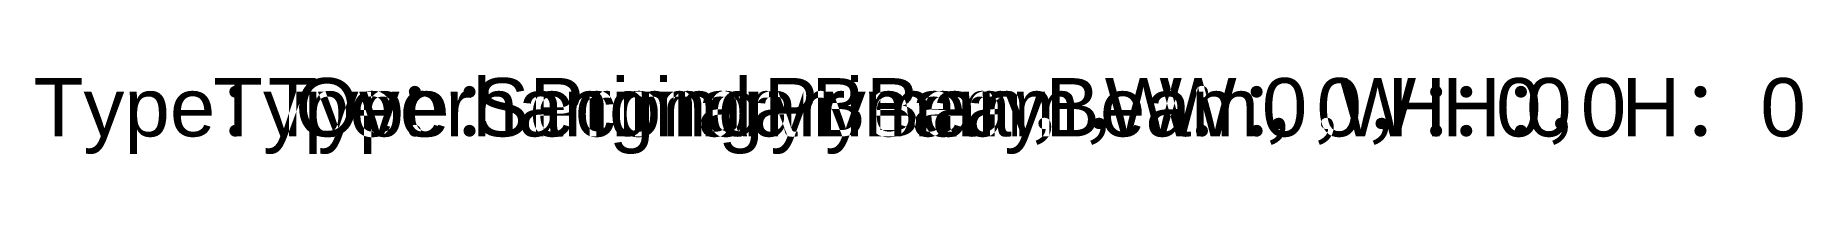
# Model space of a CAD drawing. Header units: millimetres. Extents: x -18129 to 519026667, y -362 to 3500104787.
# Drawn here: x -18129 to 18101, y -362 to 1264 of the extents above.
import ezdxf
from ezdxf.enums import TextEntityAlignment as Align

# ---------------------------------------------------------------- set-up
doc = ezdxf.new("R2010")
doc.units = ezdxf.units.MM
doc.styles.get("Standard").update_dxf_attribs({"font": 'arial.ttf'})

msp = doc.modelspace()

# ---------------------------------------------------------------- texts
for s in ['Type：OverhangingPrimaryBeam，W：0，H：0', 'Type：OverhangingPrimaryBeam，W：0，H：0', 'Type：OverhangingPrimaryBeam，W：0，H：0', 'Type：OverhangingPrimaryBeam，W：0，H：0', 'Type：OverhangingPrimaryBeam，W：0，H：0', 'Type：OverhangingPrimaryBeam，W：0，H：0', 'Type：OverhangingPrimaryBeam，W：0，H：0', 'Type：OverhangingPrimaryBeam，W：0，H：0', 'Type：OverhangingPrimaryBeam，W：0，H：0', 'Type：OverhangingPrimaryBeam，W：0，H：0', 'Type：OverhangingPrimaryBeam，W：0，H：0', 'Type：OverhangingPrimaryBeam，W：0，H：0', 'Type：OverhangingPrimaryBeam，W：0，H：0', 'Type：OverhangingPrimaryBeam，W：0，H：0', 'Type：OverhangingPrimaryBeam，W：0，H：0', 'Type：OverhangingPrimaryBeam，W：0，H：0', 'Type：OverhangingPrimaryBeam，W：0，H：0', 'Type：OverhangingPrimaryBeam，W：0，H：0', 'Type：OverhangingPrimaryBeam，W：0，H：0', 'Type：OverhangingPrimaryBeam，W：0，H：0', 'Type：OverhangingPrimaryBeam，W：0，H：0', 'Type：OverhangingPrimaryBeam，W：0，H：0', 'Type：OverhangingPrimaryBeam，W：0，H：0', 'Type：OverhangingPrimaryBeam，W：0，H：0', 'Type：OverhangingPrimaryBeam，W：0，H：0', 'Type：OverhangingPrimaryBeam，W：0，H：0', 'Type：OverhangingPrimaryBeam，W：0，H：0', 'Type：OverhangingPrimaryBeam，W：0，H：0', 'Type：OverhangingPrimaryBeam，W：0，H：0', 'Type：OverhangingPrimaryBeam，W：0，H：0', 'Type：OverhangingPrimaryBeam，W：0，H：0', 'Type：OverhangingPrimaryBeam，W：0，H：0', 'Type：OverhangingPrimaryBeam，W：0，H：0', 'Type：OverhangingPrimaryBeam，W：0，H：0', 'Type：OverhangingPrimaryBeam，W：0，H：0', 'Type：OverhangingPrimaryBeam，W：0，H：0', 'Type：OverhangingPrimaryBeam，W：0，H：0', 'Type：OverhangingPrimaryBeam，W：0，H：0', 'Type：OverhangingPrimaryBeam，W：0，H：0', 'Type：OverhangingPrimaryBeam，W：0，H：0', 'Type：OverhangingPrimaryBeam，W：0，H：0', 'Type：OverhangingPrimaryBeam，W：0，H：0', 'Type：OverhangingPrimaryBeam，W：0，H：0', 'Type：OverhangingPrimaryBeam，W：0，H：0', 'Type：OverhangingPrimaryBeam，W：0，H：0', 'Type：OverhangingPrimaryBeam，W：0，H：0', 'Type：OverhangingPrimaryBeam，W：0，H：0', 'Type：OverhangingPrimaryBeam，W：0，H：0', 'Type：OverhangingPrimaryBeam，W：0，H：0', 'Type：OverhangingPrimaryBeam，W：0，H：0', 'Type：OverhangingPrimaryBeam，W：0，H：0', 'Type：OverhangingPrimaryBeam，W：0，H：0', 'Type：OverhangingPrimaryBeam，W：0，H：0', 'Type：OverhangingPrimaryBeam，W：0，H：0', 'Type：OverhangingPrimaryBeam，W：0，H：0', 'Type：OverhangingPrimaryBeam，W：0，H：0', 'Type：OverhangingPrimaryBeam，W：0，H：0', 'Type：OverhangingPrimaryBeam，W：0，H：0', 'Type：OverhangingPrimaryBeam，W：0，H：0', 'Type：OverhangingPrimaryBeam，W：0，H：0', 'Type：OverhangingPrimaryBeam，W：0，H：0', 'Type：OverhangingPrimaryBeam，W：0，H：0', 'Type：OverhangingPrimaryBeam，W：0，H：0', 'Type：OverhangingPrimaryBeam，W：0，H：0', 'Type：OverhangingPrimaryBeam，W：0，H：0', 'Type：OverhangingPrimaryBeam，W：0，H：0', 'Type：OverhangingPrimaryBeam，W：0，H：0', 'Type：OverhangingPrimaryBeam，W：0，H：0', 'Type：OverhangingPrimaryBeam，W：0，H：0', 'Type：OverhangingPrimaryBeam，W：0，H：0', 'Type：OverhangingPrimaryBeam，W：0，H：0', 'Type：OverhangingPrimaryBeam，W：0，H：0', 'Type：OverhangingPrimaryBeam，W：0，H：0', 'Type：OverhangingPrimaryBeam，W：0，H：0', 'Type：OverhangingPrimaryBeam，W：0，H：0', 'Type：OverhangingPrimaryBeam，W：0，H：0', 'Type：OverhangingPrimaryBeam，W：0，H：0', 'Type：OverhangingPrimaryBeam，W：0，H：0', 'Type：OverhangingPrimaryBeam，W：0，H：0', 'Type：OverhangingPrimaryBeam，W：0，H：0', 'Type：OverhangingPrimaryBeam，W：0，H：0', 'Type：OverhangingPrimaryBeam，W：0，H：0', 'Type：OverhangingPrimaryBeam，W：0，H：0', 'Type：OverhangingPrimaryBeam，W：0，H：0', 'Type：OverhangingPrimaryBeam，W：0，H：0', 'Type：OverhangingPrimaryBeam，W：0，H：0', 'Type：OverhangingPrimaryBeam，W：0，H：0', 'Type：OverhangingPrimaryBeam，W：0，H：0', 'Type：OverhangingPrimaryBeam，W：0，H：0', 'Type：OverhangingPrimaryBeam，W：0，H：0', 'Type：OverhangingPrimaryBeam，W：0，H：0', 'Type：OverhangingPrimaryBeam，W：0，H：0', 'Type：OverhangingPrimaryBeam，W：0，H：0', 'Type：OverhangingPrimaryBeam，W：0，H：0', 'Type：OverhangingPrimaryBeam，W：0，H：0', 'Type：OverhangingPrimaryBeam，W：0，H：0', 'Type：OverhangingPrimaryBeam，W：0，H：0', 'Type：OverhangingPrimaryBeam，W：0，H：0', 'Type：OverhangingPrimaryBeam，W：0，H：0', 'Type：OverhangingPrimaryBeam，W：0，H：0', 'Type：OverhangingPrimaryBeam，W：0，H：0', 'Type：OverhangingPrimaryBeam，W：0，H：0', 'Type：OverhangingPrimaryBeam，W：0，H：0', 'Type：OverhangingPrimaryBeam，W：0，H：0', 'Type：OverhangingPrimaryBeam，W：0，H：0', 'Type：OverhangingPrimaryBeam，W：0，H：0', 'Type：OverhangingPrimaryBeam，W：0，H：0', 'Type：OverhangingPrimaryBeam，W：0，H：0', 'Type：OverhangingPrimaryBeam，W：0，H：0', 'Type：OverhangingPrimaryBeam，W：0，H：0', 'Type：OverhangingPrimaryBeam，W：0，H：0', 'Type：OverhangingPrimaryBeam，W：0，H：0', 'Type：OverhangingPrimaryBeam，W：0，H：0', 'Type：OverhangingPrimaryBeam，W：0，H：0', 'Type：OverhangingPrimaryBeam，W：0，H：0', 'Type：OverhangingPrimaryBeam，W：0，H：0', 'Type：OverhangingPrimaryBeam，W：0，H：0', 'Type：OverhangingPrimaryBeam，W：0，H：0', 'Type：OverhangingPrimaryBeam，W：0，H：0', 'Type：OverhangingPrimaryBeam，W：0，H：0', 'Type：OverhangingPrimaryBeam，W：0，H：0', 'Type：OverhangingPrimaryBeam，W：0，H：0', 'Type：OverhangingPrimaryBeam，W：0，H：0', 'Type：OverhangingPrimaryBeam，W：0，H：0', 'Type：OverhangingPrimaryBeam，W：0，H：0', 'Type：OverhangingPrimaryBeam，W：0，H：0', 'Type：OverhangingPrimaryBeam，W：0，H：0', 'Type：OverhangingPrimaryBeam，W：0，H：0', 'Type：OverhangingPrimaryBeam，W：0，H：0', 'Type：OverhangingPrimaryBeam，W：0，H：0', 'Type：OverhangingPrimaryBeam，W：0，H：0', 'Type：OverhangingPrimaryBeam，W：0，H：0', 'Type：OverhangingPrimaryBeam，W：0，H：0', 'Type：OverhangingPrimaryBeam，W：0，H：0', 'Type：OverhangingPrimaryBeam，W：0，H：0', 'Type：OverhangingPrimaryBeam，W：0，H：0', 'Type：OverhangingPrimaryBeam，W：0，H：0', 'Type：OverhangingPrimaryBeam，W：0，H：0', 'Type：OverhangingPrimaryBeam，W：0，H：0', 'Type：OverhangingPrimaryBeam，W：0，H：0', 'Type：OverhangingPrimaryBeam，W：0，H：0', 'Type：OverhangingPrimaryBeam，W：0，H：0', 'Type：OverhangingPrimaryBeam，W：0，H：0', 'Type：OverhangingPrimaryBeam，W：0，H：0', 'Type：OverhangingPrimaryBeam，W：0，H：0', 'Type：OverhangingPrimaryBeam，W：0，H：0', 'Type：OverhangingPrimaryBeam，W：0，H：0', 'Type：OverhangingPrimaryBeam，W：0，H：0', 'Type：OverhangingPrimaryBeam，W：0，H：0', 'Type：OverhangingPrimaryBeam，W：0，H：0', 'Type：OverhangingPrimaryBeam，W：0，H：0', 'Type：OverhangingPrimaryBeam，W：0，H：0', 'Type：OverhangingPrimaryBeam，W：0，H：0', 'Type：OverhangingPrimaryBeam，W：0，H：0', 'Type：OverhangingPrimaryBeam，W：0，H：0', 'Type：OverhangingPrimaryBeam，W：0，H：0', 'Type：OverhangingPrimaryBeam，W：0，H：0', 'Type：OverhangingPrimaryBeam，W：0，H：0', 'Type：OverhangingPrimaryBeam，W：0，H：0', 'Type：OverhangingPrimaryBeam，W：0，H：0', 'Type：OverhangingPrimaryBeam，W：0，H：0', 'Type：OverhangingPrimaryBeam，W：0，H：0', 'Type：OverhangingPrimaryBeam，W：0，H：0', 'Type：OverhangingPrimaryBeam，W：0，H：0', 'Type：OverhangingPrimaryBeam，W：0，H：0', 'Type：OverhangingPrimaryBeam，W：0，H：0', 'Type：OverhangingPrimaryBeam，W：0，H：0', 'Type：OverhangingPrimaryBeam，W：0，H：0', 'Type：OverhangingPrimaryBeam，W：0，H：0', 'Type：OverhangingPrimaryBeam，W：0，H：0', 'Type：OverhangingPrimaryBeam，W：0，H：0', 'Type：OverhangingPrimaryBeam，W：0，H：0', 'Type：OverhangingPrimaryBeam，W：0，H：0', 'Type：OverhangingPrimaryBeam，W：0，H：0', 'Type：OverhangingPrimaryBeam，W：0，H：0', 'Type：OverhangingPrimaryBeam，W：0，H：0', 'Type：OverhangingPrimaryBeam，W：0，H：0', 'Type：OverhangingPrimaryBeam，W：0，H：0', 'Type：OverhangingPrimaryBeam，W：0，H：0', 'Type：OverhangingPrimaryBeam，W：0，H：0', 'Type：OverhangingPrimaryBeam，W：0，H：0', 'Type：OverhangingPrimaryBeam，W：0，H：0', 'Type：OverhangingPrimaryBeam，W：0，H：0', 'Type：OverhangingPrimaryBeam，W：0，H：0', 'Type：OverhangingPrimaryBeam，W：0，H：0', 'Type：OverhangingPrimaryBeam，W：0，H：0', 'Type：OverhangingPrimaryBeam，W：0，H：0', 'Type：OverhangingPrimaryBeam，W：0，H：0', 'Type：OverhangingPrimaryBeam，W：0，H：0', 'Type：OverhangingPrimaryBeam，W：0，H：0', 'Type：OverhangingPrimaryBeam，W：0，H：0', 'Type：OverhangingPrimaryBeam，W：0，H：0', 'Type：OverhangingPrimaryBeam，W：0，H：0', 'Type：OverhangingPrimaryBeam，W：0，H：0', 'Type：OverhangingPrimaryBeam，W：0，H：0', 'Type：OverhangingPrimaryBeam，W：0，H：0', 'Type：OverhangingPrimaryBeam，W：0，H：0', 'Type：OverhangingPrimaryBeam，W：0，H：0', 'Type：OverhangingPrimaryBeam，W：0，H：0', 'Type：OverhangingPrimaryBeam，W：0，H：0', 'Type：OverhangingPrimaryBeam，W：0，H：0', 'Type：OverhangingPrimaryBeam，W：0，H：0', 'Type：OverhangingPrimaryBeam，W：0，H：0', 'Type：OverhangingPrimaryBeam，W：0，H：0', 'Type：OverhangingPrimaryBeam，W：0，H：0', 'Type：OverhangingPrimaryBeam，W：0，H：0', 'Type：OverhangingPrimaryBeam，W：0，H：0', 'Type：OverhangingPrimaryBeam，W：0，H：0', 'Type：OverhangingPrimaryBeam，W：0，H：0', 'Type：OverhangingPrimaryBeam，W：0，H：0', 'Type：OverhangingPrimaryBeam，W：0，H：0', 'Type：OverhangingPrimaryBeam，W：0，H：0', 'Type：OverhangingPrimaryBeam，W：0，H：0', 'Type：HalfPrimaryBeam，W：0，H：0', 'Type：HalfPrimaryBeam，W：0，H：0', 'Type：HalfPrimaryBeam，W：0，H：0', 'Type：HalfPrimaryBeam，W：0，H：0', 'Type：HalfPrimaryBeam，W：0，H：0', 'Type：HalfPrimaryBeam，W：0，H：0', 'Type：HalfPrimaryBeam，W：0，H：0', 'Type：HalfPrimaryBeam，W：0，H：0', 'Type：HalfPrimaryBeam，W：0，H：0', 'Type：HalfPrimaryBeam，W：0，H：0', 'Type：HalfPrimaryBeam，W：0，H：0', 'Type：HalfPrimaryBeam，W：0，H：0', 'Type：HalfPrimaryBeam，W：0，H：0', 'Type：HalfPrimaryBeam，W：0，H：0', 'Type：HalfPrimaryBeam，W：0，H：0', 'Type：HalfPrimaryBeam，W：0，H：0', 'Type：HalfPrimaryBeam，W：0，H：0', 'Type：HalfPrimaryBeam，W：0，H：0', 'Type：HalfPrimaryBeam，W：0，H：0', 'Type：HalfPrimaryBeam，W：0，H：0', 'Type：HalfPrimaryBeam，W：0，H：0', 'Type：HalfPrimaryBeam，W：0，H：0', 'Type：HalfPrimaryBeam，W：0，H：0', 'Type：HalfPrimaryBeam，W：0，H：0', 'Type：HalfPrimaryBeam，W：0，H：0', 'Type：HalfPrimaryBeam，W：0，H：0', 'Type：HalfPrimaryBeam，W：0，H：0', 'Type：HalfPrimaryBeam，W：0，H：0', 'Type：HalfPrimaryBeam，W：0，H：0', 'Type：HalfPrimaryBeam，W：0，H：0', 'Type：HalfPrimaryBeam，W：0，H：0', 'Type：HalfPrimaryBeam，W：0，H：0', 'Type：HalfPrimaryBeam，W：0，H：0', 'Type：HalfPrimaryBeam，W：0，H：0', 'Type：HalfPrimaryBeam，W：0，H：0', 'Type：HalfPrimaryBeam，W：0，H：0', 'Type：HalfPrimaryBeam，W：0，H：0', 'Type：HalfPrimaryBeam，W：0，H：0', 'Type：HalfPrimaryBeam，W：0，H：0', 'Type：HalfPrimaryBeam，W：0，H：0', 'Type：HalfPrimaryBeam，W：0，H：0', 'Type：HalfPrimaryBeam，W：0，H：0', 'Type：HalfPrimaryBeam，W：0，H：0', 'Type：HalfPrimaryBeam，W：0，H：0', 'Type：HalfPrimaryBeam，W：0，H：0', 'Type：HalfPrimaryBeam，W：0，H：0', 'Type：HalfPrimaryBeam，W：0，H：0', 'Type：HalfPrimaryBeam，W：0，H：0', 'Type：HalfPrimaryBeam，W：0，H：0', 'Type：HalfPrimaryBeam，W：0，H：0', 'Type：HalfPrimaryBeam，W：0，H：0', 'Type：HalfPrimaryBeam，W：0，H：0', 'Type：HalfPrimaryBeam，W：0，H：0', 'Type：HalfPrimaryBeam，W：0，H：0', 'Type：HalfPrimaryBeam，W：0，H：0', 'Type：HalfPrimaryBeam，W：0，H：0', 'Type：HalfPrimaryBeam，W：0，H：0', 'Type：HalfPrimaryBeam，W：0，H：0', 'Type：HalfPrimaryBeam，W：0，H：0', 'Type：HalfPrimaryBeam，W：0，H：0', 'Type：HalfPrimaryBeam，W：0，H：0', 'Type：HalfPrimaryBeam，W：0，H：0', 'Type：HalfPrimaryBeam，W：0，H：0', 'Type：HalfPrimaryBeam，W：0，H：0', 'Type：HalfPrimaryBeam，W：0，H：0', 'Type：HalfPrimaryBeam，W：0，H：0', 'Type：HalfPrimaryBeam，W：0，H：0', 'Type：HalfPrimaryBeam，W：0，H：0', 'Type：HalfPrimaryBeam，W：0，H：0', 'Type：HalfPrimaryBeam，W：0，H：0', 'Type：HalfPrimaryBeam，W：0，H：0', 'Type：HalfPrimaryBeam，W：0，H：0', 'Type：HalfPrimaryBeam，W：0，H：0', 'Type：HalfPrimaryBeam，W：0，H：0', 'Type：HalfPrimaryBeam，W：0，H：0', 'Type：HalfPrimaryBeam，W：0，H：0', 'Type：HalfPrimaryBeam，W：0，H：0', 'Type：HalfPrimaryBeam，W：0，H：0', 'Type：HalfPrimaryBeam，W：0，H：0', 'Type：HalfPrimaryBeam，W：0，H：0', 'Type：HalfPrimaryBeam，W：0，H：0', 'Type：HalfPrimaryBeam，W：0，H：0', 'Type：HalfPrimaryBeam，W：0，H：0', 'Type：HalfPrimaryBeam，W：0，H：0', 'Type：HalfPrimaryBeam，W：0，H：0', 'Type：HalfPrimaryBeam，W：0，H：0', 'Type：HalfPrimaryBeam，W：0，H：0', 'Type：HalfPrimaryBeam，W：0，H：0', 'Type：HalfPrimaryBeam，W：0，H：0', 'Type：HalfPrimaryBeam，W：0，H：0', 'Type：HalfPrimaryBeam，W：0，H：0', 'Type：HalfPrimaryBeam，W：0，H：0', 'Type：HalfPrimaryBeam，W：0，H：0', 'Type：HalfPrimaryBeam，W：0，H：0', 'Type：HalfPrimaryBeam，W：0，H：0', 'Type：HalfPrimaryBeam，W：0，H：0', 'Type：HalfPrimaryBeam，W：0，H：0', 'Type：HalfPrimaryBeam，W：0，H：0', 'Type：HalfPrimaryBeam，W：0，H：0', 'Type：HalfPrimaryBeam，W：0，H：0', 'Type：HalfPrimaryBeam，W：0，H：0', 'Type：HalfPrimaryBeam，W：0，H：0', 'Type：HalfPrimaryBeam，W：0，H：0', 'Type：HalfPrimaryBeam，W：0，H：0', 'Type：HalfPrimaryBeam，W：0，H：0', 'Type：HalfPrimaryBeam，W：0，H：0', 'Type：HalfPrimaryBeam，W：0，H：0', 'Type：HalfPrimaryBeam，W：0，H：0', 'Type：HalfPrimaryBeam，W：0，H：0', 'Type：HalfPrimaryBeam，W：0，H：0', 'Type：HalfPrimaryBeam，W：0，H：0', 'Type：HalfPrimaryBeam，W：0，H：0', 'Type：HalfPrimaryBeam，W：0，H：0', 'Type：HalfPrimaryBeam，W：0，H：0', 'Type：HalfPrimaryBeam，W：0，H：0', 'Type：HalfPrimaryBeam，W：0，H：0', 'Type：HalfPrimaryBeam，W：0，H：0', 'Type：HalfPrimaryBeam，W：0，H：0', 'Type：HalfPrimaryBeam，W：0，H：0', 'Type：HalfPrimaryBeam，W：0，H：0', 'Type：HalfPrimaryBeam，W：0，H：0', 'Type：HalfPrimaryBeam，W：0，H：0', 'Type：HalfPrimaryBeam，W：0，H：0', 'Type：HalfPrimaryBeam，W：0，H：0', 'Type：HalfPrimaryBeam，W：0，H：0', 'Type：HalfPrimaryBeam，W：0，H：0', 'Type：HalfPrimaryBeam，W：0，H：0', 'Type：HalfPrimaryBeam，W：0，H：0', 'Type：HalfPrimaryBeam，W：0，H：0', 'Type：HalfPrimaryBeam，W：0，H：0', 'Type：HalfPrimaryBeam，W：0，H：0', 'Type：HalfPrimaryBeam，W：0，H：0', 'Type：HalfPrimaryBeam，W：0，H：0', 'Type：HalfPrimaryBeam，W：0，H：0', 'Type：HalfPrimaryBeam，W：0，H：0', 'Type：HalfPrimaryBeam，W：0，H：0', 'Type：HalfPrimaryBeam，W：0，H：0', 'Type：HalfPrimaryBeam，W：0，H：0', 'Type：HalfPrimaryBeam，W：0，H：0', 'Type：HalfPrimaryBeam，W：0，H：0', 'Type：HalfPrimaryBeam，W：0，H：0', 'Type：HalfPrimaryBeam，W：0，H：0', 'Type：HalfPrimaryBeam，W：0，H：0', 'Type：HalfPrimaryBeam，W：0，H：0', 'Type：HalfPrimaryBeam，W：0，H：0', 'Type：HalfPrimaryBeam，W：0，H：0', 'Type：HalfPrimaryBeam，W：0，H：0', 'Type：HalfPrimaryBeam，W：0，H：0', 'Type：HalfPrimaryBeam，W：0，H：0', 'Type：HalfPrimaryBeam，W：0，H：0', 'Type：HalfPrimaryBeam，W：0，H：0', 'Type：HalfPrimaryBeam，W：0，H：0', 'Type：HalfPrimaryBeam，W：0，H：0', 'Type：HalfPrimaryBeam，W：0，H：0', 'Type：HalfPrimaryBeam，W：0，H：0', 'Type：HalfPrimaryBeam，W：0，H：0', 'Type：HalfPrimaryBeam，W：0，H：0', 'Type：HalfPrimaryBeam，W：0，H：0', 'Type：HalfPrimaryBeam，W：0，H：0', 'Type：HalfPrimaryBeam，W：0，H：0', 'Type：HalfPrimaryBeam，W：0，H：0', 'Type：HalfPrimaryBeam，W：0，H：0', 'Type：HalfPrimaryBeam，W：0，H：0', 'Type：HalfPrimaryBeam，W：0，H：0', 'Type：HalfPrimaryBeam，W：0，H：0', 'Type：HalfPrimaryBeam，W：0，H：0', 'Type：HalfPrimaryBeam，W：0，H：0', 'Type：HalfPrimaryBeam，W：0，H：0', 'Type：HalfPrimaryBeam，W：0，H：0', 'Type：HalfPrimaryBeam，W：0，H：0', 'Type：HalfPrimaryBeam，W：0，H：0', 'Type：HalfPrimaryBeam，W：0，H：0', 'Type：HalfPrimaryBeam，W：0，H：0', 'Type：HalfPrimaryBeam，W：0，H：0', 'Type：HalfPrimaryBeam，W：0，H：0', 'Type：HalfPrimaryBeam，W：0，H：0', 'Type：HalfPrimaryBeam，W：0，H：0', 'Type：HalfPrimaryBeam，W：0，H：0', 'Type：HalfPrimaryBeam，W：0，H：0', 'Type：HalfPrimaryBeam，W：0，H：0', 'Type：HalfPrimaryBeam，W：0，H：0', 'Type：HalfPrimaryBeam，W：0，H：0', 'Type：HalfPrimaryBeam，W：0，H：0', 'Type：HalfPrimaryBeam，W：0，H：0', 'Type：HalfPrimaryBeam，W：0，H：0', 'Type：HalfPrimaryBeam，W：0，H：0', 'Type：HalfPrimaryBeam，W：0，H：0', 'Type：HalfPrimaryBeam，W：0，H：0', 'Type：HalfPrimaryBeam，W：0，H：0', 'Type：HalfPrimaryBeam，W：0，H：0', 'Type：HalfPrimaryBeam，W：0，H：0', 'Type：HalfPrimaryBeam，W：0，H：0', 'Type：HalfPrimaryBeam，W：0，H：0', 'Type：HalfPrimaryBeam，W：0，H：0', 'Type：HalfPrimaryBeam，W：0，H：0', 'Type：HalfPrimaryBeam，W：0，H：0', 'Type：HalfPrimaryBeam，W：0，H：0', 'Type：HalfPrimaryBeam，W：0，H：0', 'Type：HalfPrimaryBeam，W：0，H：0', 'Type：HalfPrimaryBeam，W：0，H：0', 'Type：HalfPrimaryBeam，W：0，H：0', 'Type：HalfPrimaryBeam，W：0，H：0', 'Type：HalfPrimaryBeam，W：0，H：0', 'Type：HalfPrimaryBeam，W：0，H：0', 'Type：HalfPrimaryBeam，W：0，H：0', 'Type：HalfPrimaryBeam，W：0，H：0', 'Type：HalfPrimaryBeam，W：0，H：0', 'Type：HalfPrimaryBeam，W：0，H：0', 'Type：HalfPrimaryBeam，W：0，H：0', 'Type：HalfPrimaryBeam，W：0，H：0', 'Type：HalfPrimaryBeam，W：0，H：0', 'Type：HalfPrimaryBeam，W：0，H：0', 'Type：HalfPrimaryBeam，W：0，H：0', 'Type：HalfPrimaryBeam，W：0，H：0', 'Type：HalfPrimaryBeam，W：0，H：0', 'Type：HalfPrimaryBeam，W：0，H：0', 'Type：HalfPrimaryBeam，W：0，H：0', 'Type：HalfPrimaryBeam，W：0，H：0', 'Type：HalfPrimaryBeam，W：0，H：0', 'Type：HalfPrimaryBeam，W：0，H：0', 'Type：HalfPrimaryBeam，W：0，H：0', 'Type：HalfPrimaryBeam，W：0，H：0', 'Type：HalfPrimaryBeam，W：0，H：0', 'Type：HalfPrimaryBeam，W：0，H：0', 'Type：HalfPrimaryBeam，W：0，H：0', 'Type：HalfPrimaryBeam，W：0，H：0', 'Type：HalfPrimaryBeam，W：0，H：0', 'Type：HalfPrimaryBeam，W：0，H：0', 'Type：HalfPrimaryBeam，W：0，H：0', 'Type：HalfPrimaryBeam，W：0，H：0', 'Type：HalfPrimaryBeam，W：0，H：0', 'Type：HalfPrimaryBeam，W：0，H：0', 'Type：HalfPrimaryBeam，W：0，H：0', 'Type：HalfPrimaryBeam，W：0，H：0', 'Type：HalfPrimaryBeam，W：0，H：0', 'Type：HalfPrimaryBeam，W：0，H：0', 'Type：HalfPrimaryBeam，W：0，H：0', 'Type：HalfPrimaryBeam，W：0，H：0', 'Type：HalfPrimaryBeam，W：0，H：0', 'Type：HalfPrimaryBeam，W：0，H：0', 'Type：HalfPrimaryBeam，W：0，H：0', 'Type：HalfPrimaryBeam，W：0，H：0', 'Type：HalfPrimaryBeam，W：0，H：0', 'Type：HalfPrimaryBeam，W：0，H：0', 'Type：HalfPrimaryBeam，W：0，H：0', 'Type：HalfPrimaryBeam，W：0，H：0', 'Type：HalfPrimaryBeam，W：0，H：0', 'Type：HalfPrimaryBeam，W：0，H：0', 'Type：HalfPrimaryBeam，W：0，H：0', 'Type：HalfPrimaryBeam，W：0，H：0', 'Type：HalfPrimaryBeam，W：0，H：0', 'Type：HalfPrimaryBeam，W：0，H：0', 'Type：HalfPrimaryBeam，W：0，H：0', 'Type：HalfPrimaryBeam，W：0，H：0', 'Type：HalfPrimaryBeam，W：0，H：0', 'Type：HalfPrimaryBeam，W：0，H：0', 'Type：HalfPrimaryBeam，W：0，H：0', 'Type：HalfPrimaryBeam，W：0，H：0', 'Type：HalfPrimaryBeam，W：0，H：0', 'Type：HalfPrimaryBeam，W：0，H：0', 'Type：HalfPrimaryBeam，W：0，H：0', 'Type：HalfPrimaryBeam，W：0，H：0', 'Type：HalfPrimaryBeam，W：0，H：0', 'Type：HalfPrimaryBeam，W：0，H：0', 'Type：HalfPrimaryBeam，W：0，H：0', 'Type：HalfPrimaryBeam，W：0，H：0', 'Type：HalfPrimaryBeam，W：0，H：0', 'Type：HalfPrimaryBeam，W：0，H：0', 'Type：HalfPrimaryBeam，W：0，H：0', 'Type：HalfPrimaryBeam，W：0，H：0', 'Type：HalfPrimaryBeam，W：0，H：0', 'Type：HalfPrimaryBeam，W：0，H：0', 'Type：HalfPrimaryBeam，W：0，H：0', 'Type：HalfPrimaryBeam，W：0，H：0', 'Type：HalfPrimaryBeam，W：0，H：0', 'Type：HalfPrimaryBeam，W：0，H：0', 'Type：HalfPrimaryBeam，W：0，H：0', 'Type：HalfPrimaryBeam，W：0，H：0', 'Type：HalfPrimaryBeam，W：0，H：0', 'Type：HalfPrimaryBeam，W：0，H：0', 'Type：HalfPrimaryBeam，W：0，H：0', 'Type：HalfPrimaryBeam，W：0，H：0', 'Type：HalfPrimaryBeam，W：0，H：0', 'Type：HalfPrimaryBeam，W：0，H：0', 'Type：HalfPrimaryBeam，W：0，H：0', 'Type：HalfPrimaryBeam，W：0，H：0', 'Type：HalfPrimaryBeam，W：0，H：0', 'Type：HalfPrimaryBeam，W：0，H：0', 'Type：HalfPrimaryBeam，W：0，H：0', 'Type：HalfPrimaryBeam，W：0，H：0', 'Type：HalfPrimaryBeam，W：0，H：0', 'Type：HalfPrimaryBeam，W：0，H：0', 'Type：HalfPrimaryBeam，W：0，H：0', 'Type：HalfPrimaryBeam，W：0，H：0', 'Type：HalfPrimaryBeam，W：0，H：0', 'Type：HalfPrimaryBeam，W：0，H：0', 'Type：HalfPrimaryBeam，W：0，H：0', 'Type：HalfPrimaryBeam，W：0，H：0', 'Type：HalfPrimaryBeam，W：0，H：0', 'Type：HalfPrimaryBeam，W：0，H：0', 'Type：HalfPrimaryBeam，W：0，H：0', 'Type：HalfPrimaryBeam，W：0，H：0', 'Type：HalfPrimaryBeam，W：0，H：0', 'Type：HalfPrimaryBeam，W：0，H：0', 'Type：HalfPrimaryBeam，W：0，H：0', 'Type：HalfPrimaryBeam，W：0，H：0', 'Type：HalfPrimaryBeam，W：0，H：0', 'Type：HalfPrimaryBeam，W：0，H：0', 'Type：HalfPrimaryBeam，W：0，H：0', 'Type：HalfPrimaryBeam，W：0，H：0', 'Type：HalfPrimaryBeam，W：0，H：0', 'Type：HalfPrimaryBeam，W：0，H：0', 'Type：HalfPrimaryBeam，W：0，H：0', 'Type：HalfPrimaryBeam，W：0，H：0', 'Type：HalfPrimaryBeam，W：0，H：0', 'Type：HalfPrimaryBeam，W：0，H：0', 'Type：HalfPrimaryBeam，W：0，H：0', 'Type：HalfPrimaryBeam，W：0，H：0', 'Type：HalfPrimaryBeam，W：0，H：0', 'Type：HalfPrimaryBeam，W：0，H：0', 'Type：HalfPrimaryBeam，W：0，H：0', 'Type：HalfPrimaryBeam，W：0，H：0', 'Type：HalfPrimaryBeam，W：0，H：0', 'Type：HalfPrimaryBeam，W：0，H：0', 'Type：HalfPrimaryBeam，W：0，H：0', 'Type：HalfPrimaryBeam，W：0，H：0', 'Type：HalfPrimaryBeam，W：0，H：0', 'Type：HalfPrimaryBeam，W：0，H：0', 'Type：HalfPrimaryBeam，W：0，H：0', 'Type：HalfPrimaryBeam，W：0，H：0', 'Type：HalfPrimaryBeam，W：0，H：0', 'Type：HalfPrimaryBeam，W：0，H：0', 'Type：HalfPrimaryBeam，W：0，H：0', 'Type：HalfPrimaryBeam，W：0，H：0', 'Type：HalfPrimaryBeam，W：0，H：0', 'Type：HalfPrimaryBeam，W：0，H：0', 'Type：HalfPrimaryBeam，W：0，H：0', 'Type：HalfPrimaryBeam，W：0，H：0', 'Type：HalfPrimaryBeam，W：0，H：0', 'Type：HalfPrimaryBeam，W：0，H：0', 'Type：HalfPrimaryBeam，W：0，H：0', 'Type：HalfPrimaryBeam，W：0，H：0', 'Type：HalfPrimaryBeam，W：0，H：0', 'Type：HalfPrimaryBeam，W：0，H：0', 'Type：HalfPrimaryBeam，W：0，H：0', 'Type：HalfPrimaryBeam，W：0，H：0', 'Type：HalfPrimaryBeam，W：0，H：0', 'Type：HalfPrimaryBeam，W：0，H：0', 'Type：HalfPrimaryBeam，W：0，H：0', 'Type：HalfPrimaryBeam，W：0，H：0', 'Type：HalfPrimaryBeam，W：0，H：0', 'Type：HalfPrimaryBeam，W：0，H：0', 'Type：HalfPrimaryBeam，W：0，H：0', 'Type：HalfPrimaryBeam，W：0，H：0', 'Type：HalfPrimaryBeam，W：0，H：0', 'Type：HalfPrimaryBeam，W：0，H：0', 'Type：HalfPrimaryBeam，W：0，H：0', 'Type：HalfPrimaryBeam，W：0，H：0', 'Type：HalfPrimaryBeam，W：0，H：0', 'Type：HalfPrimaryBeam，W：0，H：0', 'Type：HalfPrimaryBeam，W：0，H：0', 'Type：HalfPrimaryBeam，W：0，H：0', 'Type：HalfPrimaryBeam，W：0，H：0', 'Type：HalfPrimaryBeam，W：0，H：0', 'Type：HalfPrimaryBeam，W：0，H：0', 'Type：HalfPrimaryBeam，W：0，H：0', 'Type：HalfPrimaryBeam，W：0，H：0', 'Type：HalfPrimaryBeam，W：0，H：0', 'Type：HalfPrimaryBeam，W：0，H：0', 'Type：HalfPrimaryBeam，W：0，H：0', 'Type：HalfPrimaryBeam，W：0，H：0', 'Type：HalfPrimaryBeam，W：0，H：0', 'Type：HalfPrimaryBeam，W：0，H：0', 'Type：HalfPrimaryBeam，W：0，H：0', 'Type：HalfPrimaryBeam，W：0，H：0', 'Type：HalfPrimaryBeam，W：0，H：0', 'Type：HalfPrimaryBeam，W：0，H：0', 'Type：HalfPrimaryBeam，W：0，H：0', 'Type：HalfPrimaryBeam，W：0，H：0', 'Type：HalfPrimaryBeam，W：0，H：0', 'Type：HalfPrimaryBeam，W：0，H：0', 'Type：HalfPrimaryBeam，W：0，H：0', 'Type：HalfPrimaryBeam，W：0，H：0', 'Type：HalfPrimaryBeam，W：0，H：0', 'Type：HalfPrimaryBeam，W：0，H：0', 'Type：HalfPrimaryBeam，W：0，H：0', 'Type：HalfPrimaryBeam，W：0，H：0', 'Type：HalfPrimaryBeam，W：0，H：0', 'Type：HalfPrimaryBeam，W：0，H：0', 'Type：HalfPrimaryBeam，W：0，H：0', 'Type：HalfPrimaryBeam，W：0，H：0', 'Type：HalfPrimaryBeam，W：0，H：0', 'Type：HalfPrimaryBeam，W：0，H：0', 'Type：HalfPrimaryBeam，W：0，H：0', 'Type：HalfPrimaryBeam，W：0，H：0', 'Type：HalfPrimaryBeam，W：0，H：0', 'Type：HalfPrimaryBeam，W：0，H：0', 'Type：HalfPrimaryBeam，W：0，H：0', 'Type：HalfPrimaryBeam，W：0，H：0', 'Type：HalfPrimaryBeam，W：0，H：0', 'Type：HalfPrimaryBeam，W：0，H：0', 'Type：HalfPrimaryBeam，W：0，H：0', 'Type：HalfPrimaryBeam，W：0，H：0', 'Type：HalfPrimaryBeam，W：0，H：0', 'Type：HalfPrimaryBeam，W：0，H：0', 'Type：HalfPrimaryBeam，W：0，H：0', 'Type：HalfPrimaryBeam，W：0，H：0', 'Type：HalfPrimaryBeam，W：0，H：0', 'Type：HalfPrimaryBeam，W：0，H：0', 'Type：HalfPrimaryBeam，W：0，H：0', 'Type：HalfPrimaryBeam，W：0，H：0', 'Type：HalfPrimaryBeam，W：0，H：0', 'Type：HalfPrimaryBeam，W：0，H：0', 'Type：HalfPrimaryBeam，W：0，H：0', 'Type：HalfPrimaryBeam，W：0，H：0', 'Type：HalfPrimaryBeam，W：0，H：0', 'Type：HalfPrimaryBeam，W：0，H：0', 'Type：HalfPrimaryBeam，W：0，H：0', 'Type：HalfPrimaryBeam，W：0，H：0', 'Type：HalfPrimaryBeam，W：0，H：0', 'Type：HalfPrimaryBeam，W：0，H：0', 'Type：HalfPrimaryBeam，W：0，H：0', 'Type：HalfPrimaryBeam，W：0，H：0', 'Type：HalfPrimaryBeam，W：0，H：0', 'Type：HalfPrimaryBeam，W：0，H：0', 'Type：HalfPrimaryBeam，W：0，H：0', 'Type：HalfPrimaryBeam，W：0，H：0', 'Type：HalfPrimaryBeam，W：0，H：0', 'Type：HalfPrimaryBeam，W：0，H：0', 'Type：HalfPrimaryBeam，W：0，H：0', 'Type：HalfPrimaryBeam，W：0，H：0', 'Type：HalfPrimaryBeam，W：0，H：0', 'Type：HalfPrimaryBeam，W：0，H：0', 'Type：HalfPrimaryBeam，W：0，H：0', 'Type：HalfPrimaryBeam，W：0，H：0', 'Type：HalfPrimaryBeam，W：0，H：0', 'Type：HalfPrimaryBeam，W：0，H：0', 'Type：HalfPrimaryBeam，W：0，H：0', 'Type：HalfPrimaryBeam，W：0，H：0', 'Type：HalfPrimaryBeam，W：0，H：0', 'Type：HalfPrimaryBeam，W：0，H：0', 'Type：HalfPrimaryBeam，W：0，H：0', 'Type：HalfPrimaryBeam，W：0，H：0', 'Type：HalfPrimaryBeam，W：0，H：0', 'Type：HalfPrimaryBeam，W：0，H：0', 'Type：HalfPrimaryBeam，W：0，H：0', 'Type：HalfPrimaryBeam，W：0，H：0', 'Type：HalfPrimaryBeam，W：0，H：0', 'Type：HalfPrimaryBeam，W：0，H：0', 'Type：HalfPrimaryBeam，W：0，H：0', 'Type：HalfPrimaryBeam，W：0，H：0', 'Type：HalfPrimaryBeam，W：0，H：0', 'Type：HalfPrimaryBeam，W：0，H：0', 'Type：HalfPrimaryBeam，W：0，H：0', 'Type：HalfPrimaryBeam，W：0，H：0', 'Type：HalfPrimaryBeam，W：0，H：0', 'Type：HalfPrimaryBeam，W：0，H：0', 'Type：HalfPrimaryBeam，W：0，H：0', 'Type：HalfPrimaryBeam，W：0，H：0', 'Type：HalfPrimaryBeam，W：0，H：0', 'Type：HalfPrimaryBeam，W：0，H：0', 'Type：HalfPrimaryBeam，W：0，H：0', 'Type：HalfPrimaryBeam，W：0，H：0', 'Type：HalfPrimaryBeam，W：0，H：0', 'Type：HalfPrimaryBeam，W：0，H：0', 'Type：HalfPrimaryBeam，W：0，H：0', 'Type：HalfPrimaryBeam，W：0，H：0', 'Type：HalfPrimaryBeam，W：0，H：0', 'Type：HalfPrimaryBeam，W：0，H：0', 'Type：HalfPrimaryBeam，W：0，H：0', 'Type：HalfPrimaryBeam，W：0，H：0', 'Type：HalfPrimaryBeam，W：0，H：0', 'Type：HalfPrimaryBeam，W：0，H：0', 'Type：HalfPrimaryBeam，W：0，H：0', 'Type：HalfPrimaryBeam，W：0，H：0', 'Type：HalfPrimaryBeam，W：0，H：0', 'Type：HalfPrimaryBeam，W：0，H：0', 'Type：HalfPrimaryBeam，W：0，H：0', 'Type：HalfPrimaryBeam，W：0，H：0', 'Type：HalfPrimaryBeam，W：0，H：0', 'Type：HalfPrimaryBeam，W：0，H：0', 'Type：HalfPrimaryBeam，W：0，H：0', 'Type：HalfPrimaryBeam，W：0，H：0', 'Type：HalfPrimaryBeam，W：0，H：0', 'Type：HalfPrimaryBeam，W：0，H：0', 'Type：HalfPrimaryBeam，W：0，H：0', 'Type：HalfPrimaryBeam，W：0，H：0', 'Type：HalfPrimaryBeam，W：0，H：0', 'Type：HalfPrimaryBeam，W：0，H：0', 'Type：HalfPrimaryBeam，W：0，H：0', 'Type：HalfPrimaryBeam，W：0，H：0', 'Type：HalfPrimaryBeam，W：0，H：0', 'Type：HalfPrimaryBeam，W：0，H：0', 'Type：HalfPrimaryBeam，W：0，H：0', 'Type：HalfPrimaryBeam，W：0，H：0', 'Type：HalfPrimaryBeam，W：0，H：0', 'Type：HalfPrimaryBeam，W：0，H：0', 'Type：HalfPrimaryBeam，W：0，H：0', 'Type：SecondaryBeam，W：0，H：0', 'Type：SecondaryBeam，W：0，H：0', 'Type：SecondaryBeam，W：0，H：0', 'Type：SecondaryBeam，W：0，H：0', 'Type：SecondaryBeam，W：0，H：0', 'Type：SecondaryBeam，W：0，H：0', 'Type：SecondaryBeam，W：0，H：0', 'Type：SecondaryBeam，W：0，H：0', 'Type：SecondaryBeam，W：0，H：0', 'Type：SecondaryBeam，W：0，H：0', 'Type：SecondaryBeam，W：0，H：0', 'Type：SecondaryBeam，W：0，H：0', 'Type：SecondaryBeam，W：0，H：0', 'Type：SecondaryBeam，W：0，H：0', 'Type：SecondaryBeam，W：0，H：0', 'Type：SecondaryBeam，W：0，H：0', 'Type：SecondaryBeam，W：0，H：0', 'Type：SecondaryBeam，W：0，H：0', 'Type：SecondaryBeam，W：0，H：0', 'Type：SecondaryBeam，W：0，H：0', 'Type：SecondaryBeam，W：0，H：0', 'Type：SecondaryBeam，W：0，H：0', 'Type：SecondaryBeam，W：0，H：0', 'Type：SecondaryBeam，W：0，H：0', 'Type：SecondaryBeam，W：0，H：0', 'Type：SecondaryBeam，W：0，H：0', 'Type：SecondaryBeam，W：0，H：0', 'Type：SecondaryBeam，W：0，H：0', 'Type：SecondaryBeam，W：0，H：0', 'Type：SecondaryBeam，W：0，H：0', 'Type：SecondaryBeam，W：0，H：0', 'Type：SecondaryBeam，W：0，H：0', 'Type：SecondaryBeam，W：0，H：0', 'Type：SecondaryBeam，W：0，H：0', 'Type：SecondaryBeam，W：0，H：0', 'Type：SecondaryBeam，W：0，H：0', 'Type：SecondaryBeam，W：0，H：0', 'Type：SecondaryBeam，W：0，H：0', 'Type：SecondaryBeam，W：0，H：0', 'Type：SecondaryBeam，W：0，H：0', 'Type：SecondaryBeam，W：0，H：0', 'Type：SecondaryBeam，W：0，H：0', 'Type：SecondaryBeam，W：0，H：0', 'Type：SecondaryBeam，W：0，H：0', 'Type：SecondaryBeam，W：0，H：0', 'Type：SecondaryBeam，W：0，H：0', 'Type：SecondaryBeam，W：0，H：0', 'Type：SecondaryBeam，W：0，H：0', 'Type：SecondaryBeam，W：0，H：0', 'Type：SecondaryBeam，W：0，H：0', 'Type：SecondaryBeam，W：0，H：0', 'Type：SecondaryBeam，W：0，H：0', 'Type：SecondaryBeam，W：0，H：0', 'Type：SecondaryBeam，W：0，H：0', 'Type：SecondaryBeam，W：0，H：0', 'Type：SecondaryBeam，W：0，H：0', 'Type：SecondaryBeam，W：0，H：0', 'Type：SecondaryBeam，W：0，H：0', 'Type：SecondaryBeam，W：0，H：0', 'Type：SecondaryBeam，W：0，H：0', 'Type：SecondaryBeam，W：0，H：0', 'Type：SecondaryBeam，W：0，H：0', 'Type：SecondaryBeam，W：0，H：0', 'Type：SecondaryBeam，W：0，H：0', 'Type：SecondaryBeam，W：0，H：0', 'Type：SecondaryBeam，W：0，H：0', 'Type：SecondaryBeam，W：0，H：0', 'Type：SecondaryBeam，W：0，H：0', 'Type：SecondaryBeam，W：0，H：0', 'Type：SecondaryBeam，W：0，H：0', 'Type：SecondaryBeam，W：0，H：0', 'Type：SecondaryBeam，W：0，H：0', 'Type：SecondaryBeam，W：0，H：0', 'Type：SecondaryBeam，W：0，H：0', 'Type：SecondaryBeam，W：0，H：0', 'Type：SecondaryBeam，W：0，H：0', 'Type：SecondaryBeam，W：0，H：0', 'Type：SecondaryBeam，W：0，H：0', 'Type：SecondaryBeam，W：0，H：0', 'Type：SecondaryBeam，W：0，H：0', 'Type：SecondaryBeam，W：0，H：0', 'Type：SecondaryBeam，W：0，H：0', 'Type：SecondaryBeam，W：0，H：0', 'Type：SecondaryBeam，W：0，H：0', 'Type：SecondaryBeam，W：0，H：0', 'Type：SecondaryBeam，W：0，H：0', 'Type：SecondaryBeam，W：0，H：0', 'Type：SecondaryBeam，W：0，H：0', 'Type：SecondaryBeam，W：0，H：0', 'Type：SecondaryBeam，W：0，H：0', 'Type：SecondaryBeam，W：0，H：0', 'Type：SecondaryBeam，W：0，H：0', 'Type：SecondaryBeam，W：0，H：0', 'Type：SecondaryBeam，W：0，H：0', 'Type：SecondaryBeam，W：0，H：0', 'Type：SecondaryBeam，W：0，H：0', 'Type：SecondaryBeam，W：0，H：0', 'Type：SecondaryBeam，W：0，H：0', 'Type：SecondaryBeam，W：0，H：0', 'Type：SecondaryBeam，W：0，H：0', 'Type：SecondaryBeam，W：0，H：0', 'Type：SecondaryBeam，W：0，H：0', 'Type：SecondaryBeam，W：0，H：0', 'Type：SecondaryBeam，W：0，H：0', 'Type：SecondaryBeam，W：0，H：0', 'Type：SecondaryBeam，W：0，H：0', 'Type：SecondaryBeam，W：0，H：0', 'Type：SecondaryBeam，W：0，H：0', 'Type：SecondaryBeam，W：0，H：0', 'Type：SecondaryBeam，W：0，H：0', 'Type：SecondaryBeam，W：0，H：0', 'Type：SecondaryBeam，W：0，H：0', 'Type：SecondaryBeam，W：0，H：0', 'Type：SecondaryBeam，W：0，H：0', 'Type：SecondaryBeam，W：0，H：0', 'Type：SecondaryBeam，W：0，H：0', 'Type：SecondaryBeam，W：0，H：0', 'Type：SecondaryBeam，W：0，H：0', 'Type：SecondaryBeam，W：0，H：0', 'Type：SecondaryBeam，W：0，H：0', 'Type：SecondaryBeam，W：0，H：0', 'Type：SecondaryBeam，W：0，H：0', 'Type：SecondaryBeam，W：0，H：0', 'Type：SecondaryBeam，W：0，H：0', 'Type：SecondaryBeam，W：0，H：0', 'Type：SecondaryBeam，W：0，H：0', 'Type：SecondaryBeam，W：0，H：0', 'Type：SecondaryBeam，W：0，H：0', 'Type：SecondaryBeam，W：0，H：0', 'Type：SecondaryBeam，W：0，H：0', 'Type：SecondaryBeam，W：0，H：0', 'Type：SecondaryBeam，W：0，H：0', 'Type：SecondaryBeam，W：0，H：0', 'Type：SecondaryBeam，W：0，H：0', 'Type：SecondaryBeam，W：0，H：0', 'Type：SecondaryBeam，W：0，H：0', 'Type：SecondaryBeam，W：0，H：0', 'Type：SecondaryBeam，W：0，H：0', 'Type：SecondaryBeam，W：0，H：0', 'Type：SecondaryBeam，W：0，H：0', 'Type：SecondaryBeam，W：0，H：0', 'Type：SecondaryBeam，W：0，H：0', 'Type：SecondaryBeam，W：0，H：0', 'Type：SecondaryBeam，W：0，H：0', 'Type：SecondaryBeam，W：0，H：0', 'Type：SecondaryBeam，W：0，H：0', 'Type：SecondaryBeam，W：0，H：0', 'Type：SecondaryBeam，W：0，H：0', 'Type：SecondaryBeam，W：0，H：0', 'Type：SecondaryBeam，W：0，H：0', 'Type：SecondaryBeam，W：0，H：0', 'Type：SecondaryBeam，W：0，H：0', 'Type：SecondaryBeam，W：0，H：0', 'Type：SecondaryBeam，W：0，H：0', 'Type：SecondaryBeam，W：0，H：0', 'Type：SecondaryBeam，W：0，H：0', 'Type：SecondaryBeam，W：0，H：0', 'Type：SecondaryBeam，W：0，H：0', 'Type：SecondaryBeam，W：0，H：0', 'Type：SecondaryBeam，W：0，H：0', 'Type：SecondaryBeam，W：0，H：0', 'Type：SecondaryBeam，W：0，H：0', 'Type：SecondaryBeam，W：0，H：0', 'Type：SecondaryBeam，W：0，H：0', 'Type：SecondaryBeam，W：0，H：0', 'Type：SecondaryBeam，W：0，H：0', 'Type：SecondaryBeam，W：0，H：0', 'Type：SecondaryBeam，W：0，H：0', 'Type：SecondaryBeam，W：0，H：0', 'Type：SecondaryBeam，W：0，H：0', 'Type：SecondaryBeam，W：0，H：0', 'Type：SecondaryBeam，W：0，H：0', 'Type：SecondaryBeam，W：0，H：0', 'Type：SecondaryBeam，W：0，H：0', 'Type：SecondaryBeam，W：0，H：0', 'Type：SecondaryBeam，W：0，H：0', 'Type：SecondaryBeam，W：0，H：0', 'Type：SecondaryBeam，W：0，H：0', 'Type：SecondaryBeam，W：0，H：0', 'Type：SecondaryBeam，W：0，H：0', 'Type：SecondaryBeam，W：0，H：0', 'Type：SecondaryBeam，W：0，H：0', 'Type：SecondaryBeam，W：0，H：0', 'Type：SecondaryBeam，W：0，H：0', 'Type：SecondaryBeam，W：0，H：0', 'Type：SecondaryBeam，W：0，H：0', 'Type：SecondaryBeam，W：0，H：0', 'Type：SecondaryBeam，W：0，H：0', 'Type：SecondaryBeam，W：0，H：0', 'Type：SecondaryBeam，W：0，H：0', 'Type：SecondaryBeam，W：0，H：0', 'Type：SecondaryBeam，W：0，H：0', 'Type：SecondaryBeam，W：0，H：0', 'Type：SecondaryBeam，W：0，H：0', 'Type：SecondaryBeam，W：0，H：0', 'Type：SecondaryBeam，W：0，H：0', 'Type：SecondaryBeam，W：0，H：0', 'Type：SecondaryBeam，W：0，H：0', 'Type：SecondaryBeam，W：0，H：0', 'Type：SecondaryBeam，W：0，H：0', 'Type：SecondaryBeam，W：0，H：0', 'Type：SecondaryBeam，W：0，H：0', 'Type：SecondaryBeam，W：0，H：0', 'Type：SecondaryBeam，W：0，H：0', 'Type：SecondaryBeam，W：0，H：0', 'Type：SecondaryBeam，W：0，H：0', 'Type：SecondaryBeam，W：0，H：0', 'Type：SecondaryBeam，W：0，H：0', 'Type：SecondaryBeam，W：0，H：0', 'Type：SecondaryBeam，W：0，H：0', 'Type：SecondaryBeam，W：0，H：0', 'Type：SecondaryBeam，W：0，H：0', 'Type：SecondaryBeam，W：0，H：0', 'Type：SecondaryBeam，W：0，H：0', 'Type：SecondaryBeam，W：0，H：0', 'Type：SecondaryBeam，W：0，H：0', 'Type：SecondaryBeam，W：0，H：0', 'Type：SecondaryBeam，W：0，H：0', 'Type：SecondaryBeam，W：0，H：0', 'Type：SecondaryBeam，W：0，H：0', 'Type：SecondaryBeam，W：0，H：0', 'Type：SecondaryBeam，W：0，H：0', 'Type：SecondaryBeam，W：0，H：0', 'Type：SecondaryBeam，W：0，H：0', 'Type：SecondaryBeam，W：0，H：0', 'Type：SecondaryBeam，W：0，H：0', 'Type：SecondaryBeam，W：0，H：0', 'Type：SecondaryBeam，W：0，H：0', 'Type：SecondaryBeam，W：0，H：0', 'Type：SecondaryBeam，W：0，H：0', 'Type：SecondaryBeam，W：0，H：0', 'Type：SecondaryBeam，W：0，H：0', 'Type：SecondaryBeam，W：0，H：0', 'Type：SecondaryBeam，W：0，H：0', 'Type：SecondaryBeam，W：0，H：0', 'Type：SecondaryBeam，W：0，H：0', 'Type：SecondaryBeam，W：0，H：0', 'Type：SecondaryBeam，W：0，H：0', 'Type：SecondaryBeam，W：0，H：0', 'Type：SecondaryBeam，W：0，H：0', 'Type：SecondaryBeam，W：0，H：0', 'Type：SecondaryBeam，W：0，H：0', 'Type：SecondaryBeam，W：0，H：0', 'Type：SecondaryBeam，W：0，H：0', 'Type：SecondaryBeam，W：0，H：0', 'Type：SecondaryBeam，W：0，H：0', 'Type：SecondaryBeam，W：0，H：0', 'Type：SecondaryBeam，W：0，H：0', 'Type：SecondaryBeam，W：0，H：0', 'Type：SecondaryBeam，W：0，H：0', 'Type：SecondaryBeam，W：0，H：0', 'Type：SecondaryBeam，W：0，H：0', 'Type：SecondaryBeam，W：0，H：0', 'Type：SecondaryBeam，W：0，H：0', 'Type：SecondaryBeam，W：0，H：0', 'Type：SecondaryBeam，W：0，H：0', 'Type：SecondaryBeam，W：0，H：0', 'Type：SecondaryBeam，W：0，H：0', 'Type：SecondaryBeam，W：0，H：0', 'Type：SecondaryBeam，W：0，H：0', 'Type：SecondaryBeam，W：0，H：0', 'Type：SecondaryBeam，W：0，H：0', 'Type：SecondaryBeam，W：0，H：0', 'Type：SecondaryBeam，W：0，H：0', 'Type：SecondaryBeam，W：0，H：0', 'Type：SecondaryBeam，W：0，H：0', 'Type：SecondaryBeam，W：0，H：0', 'Type：SecondaryBeam，W：0，H：0', 'Type：SecondaryBeam，W：0，H：0', 'Type：SecondaryBeam，W：0，H：0', 'Type：SecondaryBeam，W：0，H：0', 'Type：SecondaryBeam，W：0，H：0', 'Type：SecondaryBeam，W：0，H：0', 'Type：SecondaryBeam，W：0，H：0', 'Type：SecondaryBeam，W：0，H：0', 'Type：SecondaryBeam，W：0，H：0', 'Type：SecondaryBeam，W：0，H：0', 'Type：SecondaryBeam，W：0，H：0', 'Type：SecondaryBeam，W：0，H：0', 'Type：SecondaryBeam，W：0，H：0', 'Type：SecondaryBeam，W：0，H：0', 'Type：SecondaryBeam，W：0，H：0', 'Type：SecondaryBeam，W：0，H：0', 'Type：SecondaryBeam，W：0，H：0', 'Type：SecondaryBeam，W：0，H：0', 'Type：SecondaryBeam，W：0，H：0', 'Type：SecondaryBeam，W：0，H：0', 'Type：SecondaryBeam，W：0，H：0', 'Type：SecondaryBeam，W：0，H：0', 'Type：SecondaryBeam，W：0，H：0', 'Type：SecondaryBeam，W：0，H：0', 'Type：SecondaryBeam，W：0，H：0', 'Type：SecondaryBeam，W：0，H：0', 'Type：SecondaryBeam，W：0，H：0', 'Type：SecondaryBeam，W：0，H：0', 'Type：SecondaryBeam，W：0，H：0', 'Type：SecondaryBeam，W：0，H：0', 'Type：SecondaryBeam，W：0，H：0', 'Type：SecondaryBeam，W：0，H：0', 'Type：SecondaryBeam，W：0，H：0', 'Type：SecondaryBeam，W：0，H：0', 'Type：SecondaryBeam，W：0，H：0', 'Type：SecondaryBeam，W：0，H：0', 'Type：SecondaryBeam，W：0，H：0', 'Type：SecondaryBeam，W：0，H：0', 'Type：SecondaryBeam，W：0，H：0', 'Type：SecondaryBeam，W：0，H：0', 'Type：SecondaryBeam，W：0，H：0', 'Type：SecondaryBeam，W：0，H：0', 'Type：SecondaryBeam，W：0，H：0', 'Type：SecondaryBeam，W：0，H：0', 'Type：SecondaryBeam，W：0，H：0', 'Type：SecondaryBeam，W：0，H：0', 'Type：SecondaryBeam，W：0，H：0', 'Type：SecondaryBeam，W：0，H：0', 'Type：SecondaryBeam，W：0，H：0', 'Type：SecondaryBeam，W：0，H：0', 'Type：SecondaryBeam，W：0，H：0', 'Type：SecondaryBeam，W：0，H：0', 'Type：SecondaryBeam，W：0，H：0', 'Type：SecondaryBeam，W：0，H：0', 'Type：SecondaryBeam，W：0，H：0', 'Type：SecondaryBeam，W：0，H：0', 'Type：SecondaryBeam，W：0，H：0', 'Type：SecondaryBeam，W：0，H：0', 'Type：SecondaryBeam，W：0，H：0', 'Type：SecondaryBeam，W：0，H：0', 'Type：SecondaryBeam，W：0，H：0', 'Type：SecondaryBeam，W：0，H：0', 'Type：SecondaryBeam，W：0，H：0', 'Type：SecondaryBeam，W：0，H：0', 'Type：SecondaryBeam，W：0，H：0', 'Type：SecondaryBeam，W：0，H：0', 'Type：SecondaryBeam，W：0，H：0', 'Type：SecondaryBeam，W：0，H：0', 'Type：SecondaryBeam，W：0，H：0', 'Type：SecondaryBeam，W：0，H：0', 'Type：SecondaryBeam，W：0，H：0', 'Type：SecondaryBeam，W：0，H：0', 'Type：SecondaryBeam，W：0，H：0', 'Type：SecondaryBeam，W：0，H：0', 'Type：SecondaryBeam，W：0，H：0', 'Type：SecondaryBeam，W：0，H：0', 'Type：SecondaryBeam，W：0，H：0', 'Type：SecondaryBeam，W：0，H：0', 'Type：SecondaryBeam，W：0，H：0', 'Type：SecondaryBeam，W：0，H：0', 'Type：SecondaryBeam，W：0，H：0', 'Type：SecondaryBeam，W：0，H：0', 'Type：SecondaryBeam，W：0，H：0', 'Type：SecondaryBeam，W：0，H：0', 'Type：SecondaryBeam，W：0，H：0', 'Type：SecondaryBeam，W：0，H：0', 'Type：SecondaryBeam，W：0，H：0', 'Type：SecondaryBeam，W：0，H：0', 'Type：SecondaryBeam，W：0，H：0', 'Type：SecondaryBeam，W：0，H：0', 'Type：SecondaryBeam，W：0，H：0', 'Type：SecondaryBeam，W：0，H：0', 'Type：SecondaryBeam，W：0，H：0', 'Type：SecondaryBeam，W：0，H：0', 'Type：SecondaryBeam，W：0，H：0', 'Type：SecondaryBeam，W：0，H：0', 'Type：SecondaryBeam，W：0，H：0', 'Type：SecondaryBeam，W：0，H：0', 'Type：SecondaryBeam，W：0，H：0', 'Type：SecondaryBeam，W：0，H：0', 'Type：SecondaryBeam，W：0，H：0', 'Type：SecondaryBeam，W：0，H：0', 'Type：SecondaryBeam，W：0，H：0', 'Type：SecondaryBeam，W：0，H：0', 'Type：SecondaryBeam，W：0，H：0', 'Type：SecondaryBeam，W：0，H：0', 'Type：SecondaryBeam，W：0，H：0', 'Type：SecondaryBeam，W：0，H：0', 'Type：SecondaryBeam，W：0，H：0', 'Type：SecondaryBeam，W：0，H：0', 'Type：SecondaryBeam，W：0，H：0', 'Type：SecondaryBeam，W：0，H：0', 'Type：SecondaryBeam，W：0，H：0', 'Type：SecondaryBeam，W：0，H：0', 'Type：SecondaryBeam，W：0，H：0', 'Type：SecondaryBeam，W：0，H：0', 'Type：SecondaryBeam，W：0，H：0', 'Type：SecondaryBeam，W：0，H：0', 'Type：SecondaryBeam，W：0，H：0', 'Type：SecondaryBeam，W：0，H：0', 'Type：SecondaryBeam，W：0，H：0', 'Type：SecondaryBeam，W：0，H：0', 'Type：SecondaryBeam，W：0，H：0', 'Type：SecondaryBeam，W：0，H：0', 'Type：SecondaryBeam，W：0，H：0', 'Type：SecondaryBeam，W：0，H：0', 'Type：SecondaryBeam，W：0，H：0', 'Type：SecondaryBeam，W：0，H：0', 'Type：SecondaryBeam，W：0，H：0', 'Type：SecondaryBeam，W：0，H：0', 'Type：SecondaryBeam，W：0，H：0', 'Type：SecondaryBeam，W：0，H：0', 'Type：SecondaryBeam，W：0，H：0', 'Type：SecondaryBeam，W：0，H：0', 'Type：SecondaryBeam，W：0，H：0', 'Type：SecondaryBeam，W：0，H：0', 'Type：SecondaryBeam，W：0，H：0', 'Type：SecondaryBeam，W：0，H：0', 'Type：SecondaryBeam，W：0，H：0', 'Type：SecondaryBeam，W：0，H：0', 'Type：SecondaryBeam，W：0，H：0', 'Type：SecondaryBeam，W：0，H：0', 'Type：SecondaryBeam，W：0，H：0', 'Type：SecondaryBeam，W：0，H：0', 'Type：SecondaryBeam，W：0，H：0', 'Type：SecondaryBeam，W：0，H：0', 'Type：SecondaryBeam，W：0，H：0', 'Type：SecondaryBeam，W：0，H：0', 'Type：SecondaryBeam，W：0，H：0', 'Type：SecondaryBeam，W：0，H：0', 'Type：SecondaryBeam，W：0，H：0', 'Type：SecondaryBeam，W：0，H：0', 'Type：SecondaryBeam，W：0，H：0', 'Type：SecondaryBeam，W：0，H：0', 'Type：SecondaryBeam，W：0，H：0', 'Type：SecondaryBeam，W：0，H：0', 'Type：SecondaryBeam，W：0，H：0', 'Type：SecondaryBeam，W：0，H：0', 'Type：SecondaryBeam，W：0，H：0', 'Type：SecondaryBeam，W：0，H：0', 'Type：SecondaryBeam，W：0，H：0', 'Type：SecondaryBeam，W：0，H：0', 'Type：SecondaryBeam，W：0，H：0', 'Type：SecondaryBeam，W：0，H：0', 'Type：SecondaryBeam，W：0，H：0', 'Type：SecondaryBeam，W：0，H：0', 'Type：SecondaryBeam，W：0，H：0', 'Type：SecondaryBeam，W：0，H：0', 'Type：SecondaryBeam，W：0，H：0', 'Type：SecondaryBeam，W：0，H：0', 'Type：SecondaryBeam，W：0，H：0', 'Type：SecondaryBeam，W：0，H：0', 'Type：SecondaryBeam，W：0，H：0', 'Type：SecondaryBeam，W：0，H：0', 'Type：SecondaryBeam，W：0，H：0', 'Type：SecondaryBeam，W：0，H：0', 'Type：SecondaryBeam，W：0，H：0', 'Type：SecondaryBeam，W：0，H：0', 'Type：SecondaryBeam，W：0，H：0', 'Type：SecondaryBeam，W：0，H：0', 'Type：SecondaryBeam，W：0，H：0', 'Type：SecondaryBeam，W：0，H：0', 'Type：SecondaryBeam，W：0，H：0', 'Type：SecondaryBeam，W：0，H：0', 'Type：SecondaryBeam，W：0，H：0', 'Type：SecondaryBeam，W：0，H：0', 'Type：SecondaryBeam，W：0，H：0', 'Type：SecondaryBeam，W：0，H：0', 'Type：SecondaryBeam，W：0，H：0', 'Type：SecondaryBeam，W：0，H：0', 'Type：SecondaryBeam，W：0，H：0', 'Type：SecondaryBeam，W：0，H：0', 'Type：SecondaryBeam，W：0，H：0', 'Type：SecondaryBeam，W：0，H：0', 'Type：SecondaryBeam，W：0，H：0', 'Type：SecondaryBeam，W：0，H：0', 'Type：SecondaryBeam，W：0，H：0', 'Type：SecondaryBeam，W：0，H：0', 'Type：SecondaryBeam，W：0，H：0', 'Type：SecondaryBeam，W：0，H：0', 'Type：SecondaryBeam，W：0，H：0', 'Type：SecondaryBeam，W：0，H：0', 'Type：SecondaryBeam，W：0，H：0', 'Type：SecondaryBeam，W：0，H：0', 'Type：SecondaryBeam，W：0，H：0', 'Type：SecondaryBeam，W：0，H：0', 'Type：SecondaryBeam，W：0，H：0', 'Type：SecondaryBeam，W：0，H：0', 'Type：SecondaryBeam，W：0，H：0', 'Type：SecondaryBeam，W：0，H：0', 'Type：SecondaryBeam，W：0，H：0', 'Type：SecondaryBeam，W：0，H：0', 'Type：SecondaryBeam，W：0，H：0', 'Type：SecondaryBeam，W：0，H：0', 'Type：SecondaryBeam，W：0，H：0', 'Type：SecondaryBeam，W：0，H：0', 'Type：SecondaryBeam，W：0，H：0', 'Type：SecondaryBeam，W：0，H：0', 'Type：SecondaryBeam，W：0，H：0', 'Type：SecondaryBeam，W：0，H：0', 'Type：SecondaryBeam，W：0，H：0', 'Type：SecondaryBeam，W：0，H：0', 'Type：SecondaryBeam，W：0，H：0', 'Type：SecondaryBeam，W：0，H：0', 'Type：SecondaryBeam，W：0，H：0', 'Type：SecondaryBeam，W：0，H：0', 'Type：SecondaryBeam，W：0，H：0', 'Type：SecondaryBeam，W：0，H：0', 'Type：SecondaryBeam，W：0，H：0', 'Type：SecondaryBeam，W：0，H：0', 'Type：SecondaryBeam，W：0，H：0', 'Type：SecondaryBeam，W：0，H：0', 'Type：SecondaryBeam，W：0，H：0', 'Type：SecondaryBeam，W：0，H：0', 'Type：SecondaryBeam，W：0，H：0', 'Type：SecondaryBeam，W：0，H：0', 'Type：SecondaryBeam，W：0，H：0', 'Type：SecondaryBeam，W：0，H：0', 'Type：SecondaryBeam，W：0，H：0', 'Type：SecondaryBeam，W：0，H：0', 'Type：SecondaryBeam，W：0，H：0', 'Type：SecondaryBeam，W：0，H：0', 'Type：SecondaryBeam，W：0，H：0', 'Type：SecondaryBeam，W：0，H：0', 'Type：SecondaryBeam，W：0，H：0', 'Type：SecondaryBeam，W：0，H：0', 'Type：SecondaryBeam，W：0，H：0', 'Type：SecondaryBeam，W：0，H：0', 'Type：SecondaryBeam，W：0，H：0', 'Type：SecondaryBeam，W：0，H：0', 'Type：SecondaryBeam，W：0，H：0', 'Type：SecondaryBeam，W：0，H：0', 'Type：SecondaryBeam，W：0，H：0', 'Type：SecondaryBeam，W：0，H：0', 'Type：SecondaryBeam，W：0，H：0', 'Type：SecondaryBeam，W：0，H：0', 'Type：SecondaryBeam，W：0，H：0', 'Type：SecondaryBeam，W：0，H：0', 'Type：SecondaryBeam，W：0，H：0', 'Type：SecondaryBeam，W：0，H：0', 'Type：SecondaryBeam，W：0，H：0', 'Type：SecondaryBeam，W：0，H：0', 'Type：SecondaryBeam，W：0，H：0', 'Type：SecondaryBeam，W：0，H：0', 'Type：SecondaryBeam，W：0，H：0', 'Type：SecondaryBeam，W：0，H：0', 'Type：SecondaryBeam，W：0，H：0', 'Type：SecondaryBeam，W：0，H：0', 'Type：SecondaryBeam，W：0，H：0', 'Type：SecondaryBeam，W：0，H：0', 'Type：SecondaryBeam，W：0，H：0', 'Type：SecondaryBeam，W：0，H：0', 'Type：SecondaryBeam，W：0，H：0', 'Type：SecondaryBeam，W：0，H：0', 'Type：SecondaryBeam，W：0，H：0', 'Type：SecondaryBeam，W：0，H：0', 'Type：SecondaryBeam，W：0，H：0', 'Type：SecondaryBeam，W：0，H：0', 'Type：SecondaryBeam，W：0，H：0', 'Type：SecondaryBeam，W：0，H：0', 'Type：SecondaryBeam，W：0，H：0', 'Type：SecondaryBeam，W：0，H：0', 'Type：SecondaryBeam，W：0，H：0', 'Type：SecondaryBeam，W：0，H：0', 'Type：SecondaryBeam，W：0，H：0', 'Type：SecondaryBeam，W：0，H：0', 'Type：SecondaryBeam，W：0，H：0', 'Type：SecondaryBeam，W：0，H：0', 'Type：SecondaryBeam，W：0，H：0', 'Type：SecondaryBeam，W：0，H：0', 'Type：SecondaryBeam，W：0，H：0', 'Type：SecondaryBeam，W：0，H：0', 'Type：SecondaryBeam，W：0，H：0', 'Type：SecondaryBeam，W：0，H：0', 'Type：SecondaryBeam，W：0，H：0', 'Type：SecondaryBeam，W：0，H：0', 'Type：SecondaryBeam，W：0，H：0', 'Type：SecondaryBeam，W：0，H：0', 'Type：SecondaryBeam，W：0，H：0', 'Type：SecondaryBeam，W：0，H：0', 'Type：SecondaryBeam，W：0，H：0', 'Type：SecondaryBeam，W：0，H：0', 'Type：SecondaryBeam，W：0，H：0', 'Type：SecondaryBeam，W：0，H：0', 'Type：SecondaryBeam，W：0，H：0', 'Type：SecondaryBeam，W：0，H：0', 'Type：SecondaryBeam，W：0，H：0', 'Type：SecondaryBeam，W：0，H：0', 'Type：SecondaryBeam，W：0，H：0', 'Type：SecondaryBeam，W：0，H：0', 'Type：SecondaryBeam，W：0，H：0', 'Type：SecondaryBeam，W：0，H：0', 'Type：SecondaryBeam，W：0，H：0', 'Type：SecondaryBeam，W：0，H：0', 'Type：SecondaryBeam，W：0，H：0', 'Type：SecondaryBeam，W：0，H：0', 'Type：SecondaryBeam，W：0，H：0', 'Type：SecondaryBeam，W：0，H：0', 'Type：SecondaryBeam，W：0，H：0', 'Type：SecondaryBeam，W：0，H：0', 'Type：SecondaryBeam，W：0，H：0', 'Type：SecondaryBeam，W：0，H：0', 'Type：SecondaryBeam，W：0，H：0', 'Type：SecondaryBeam，W：0，H：0', 'Type：SecondaryBeam，W：0，H：0', 'Type：SecondaryBeam，W：0，H：0', 'Type：SecondaryBeam，W：0，H：0', 'Type：SecondaryBeam，W：0，H：0', 'Type：SecondaryBeam，W：0，H：0', 'Type：SecondaryBeam，W：0，H：0', 'Type：SecondaryBeam，W：0，H：0', 'Type：SecondaryBeam，W：0，H：0', 'Type：SecondaryBeam，W：0，H：0', 'Type：SecondaryBeam，W：0，H：0', 'Type：SecondaryBeam，W：0，H：0', 'Type：SecondaryBeam，W：0，H：0', 'Type：SecondaryBeam，W：0，H：0', 'Type：SecondaryBeam，W：0，H：0', 'Type：SecondaryBeam，W：0，H：0', 'Type：SecondaryBeam，W：0，H：0', 'Type：SecondaryBeam，W：0，H：0', 'Type：SecondaryBeam，W：0，H：0', 'Type：SecondaryBeam，W：0，H：0', 'Type：SecondaryBeam，W：0，H：0', 'Type：SecondaryBeam，W：0，H：0', 'Type：SecondaryBeam，W：0，H：0', 'Type：SecondaryBeam，W：0，H：0', 'Type：SecondaryBeam，W：0，H：0', 'Type：SecondaryBeam，W：0，H：0', 'Type：SecondaryBeam，W：0，H：0', 'Type：SecondaryBeam，W：0，H：0', 'Type：SecondaryBeam，W：0，H：0', 'Type：SecondaryBeam，W：0，H：0', 'Type：SecondaryBeam，W：0，H：0', 'Type：SecondaryBeam，W：0，H：0', 'Type：SecondaryBeam，W：0，H：0', 'Type：SecondaryBeam，W：0，H：0', 'Type：SecondaryBeam，W：0，H：0', 'Type：SecondaryBeam，W：0，H：0', 'Type：SecondaryBeam，W：0，H：0', 'Type：SecondaryBeam，W：0，H：0', 'Type：SecondaryBeam，W：0，H：0', 'Type：SecondaryBeam，W：0，H：0', 'Type：SecondaryBeam，W：0，H：0', 'Type：SecondaryBeam，W：0，H：0', 'Type：SecondaryBeam，W：0，H：0', 'Type：SecondaryBeam，W：0，H：0', 'Type：SecondaryBeam，W：0，H：0', 'Type：SecondaryBeam，W：0，H：0', 'Type：SecondaryBeam，W：0，H：0', 'Type：SecondaryBeam，W：0，H：0', 'Type：SecondaryBeam，W：0，H：0', 'Type：SecondaryBeam，W：0，H：0', 'Type：SecondaryBeam，W：0，H：0', 'Type：SecondaryBeam，W：0，H：0', 'Type：SecondaryBeam，W：0，H：0', 'Type：SecondaryBeam，W：0，H：0', 'Type：SecondaryBeam，W：0，H：0', 'Type：SecondaryBeam，W：0，H：0', 'Type：SecondaryBeam，W：0，H：0', 'Type：SecondaryBeam，W：0，H：0', 'Type：SecondaryBeam，W：0，H：0', 'Type：SecondaryBeam，W：0，H：0', 'Type：SecondaryBeam，W：0，H：0', 'Type：SecondaryBeam，W：0，H：0', 'Type：SecondaryBeam，W：0，H：0', 'Type：SecondaryBeam，W：0，H：0', 'Type：SecondaryBeam，W：0，H：0', 'Type：SecondaryBeam，W：0，H：0', 'Type：SecondaryBeam，W：0，H：0', 'Type：SecondaryBeam，W：0，H：0', 'Type：SecondaryBeam，W：0，H：0', 'Type：SecondaryBeam，W：0，H：0', 'Type：SecondaryBeam，W：0，H：0', 'Type：SecondaryBeam，W：0，H：0', 'Type：SecondaryBeam，W：0，H：0', 'Type：SecondaryBeam，W：0，H：0', 'Type：SecondaryBeam，W：0，H：0', 'Type：SecondaryBeam，W：0，H：0', 'Type：SecondaryBeam，W：0，H：0', 'Type：SecondaryBeam，W：0，H：0', 'Type：SecondaryBeam，W：0，H：0', 'Type：SecondaryBeam，W：0，H：0', 'Type：SecondaryBeam，W：0，H：0', 'Type：SecondaryBeam，W：0，H：0', 'Type：SecondaryBeam，W：0，H：0', 'Type：SecondaryBeam，W：0，H：0', 'Type：SecondaryBeam，W：0，H：0', 'Type：SecondaryBeam，W：0，H：0', 'Type：SecondaryBeam，W：0，H：0', 'Type：SecondaryBeam，W：0，H：0', 'Type：SecondaryBeam，W：0，H：0', 'Type：SecondaryBeam，W：0，H：0', 'Type：SecondaryBeam，W：0，H：0', 'Type：SecondaryBeam，W：0，H：0', 'Type：SecondaryBeam，W：0，H：0', 'Type：SecondaryBeam，W：0，H：0', 'Type：SecondaryBeam，W：0，H：0', 'Type：SecondaryBeam，W：0，H：0', 'Type：SecondaryBeam，W：0，H：0', 'Type：SecondaryBeam，W：0，H：0', 'Type：SecondaryBeam，W：0，H：0', 'Type：SecondaryBeam，W：0，H：0', 'Type：SecondaryBeam，W：0，H：0', 'Type：SecondaryBeam，W：0，H：0', 'Type：SecondaryBeam，W：0，H：0', 'Type：SecondaryBeam，W：0，H：0', 'Type：SecondaryBeam，W：0，H：0', 'Type：SecondaryBeam，W：0，H：0', 'Type：SecondaryBeam，W：0，H：0', 'Type：SecondaryBeam，W：0，H：0', 'Type：SecondaryBeam，W：0，H：0', 'Type：SecondaryBeam，W：0，H：0', 'Type：SecondaryBeam，W：0，H：0', 'Type：SecondaryBeam，W：0，H：0', 'Type：SecondaryBeam，W：0，H：0', 'Type：SecondaryBeam，W：0，H：0', 'Type：SecondaryBeam，W：0，H：0', 'Type：SecondaryBeam，W：0，H：0', 'Type：SecondaryBeam，W：0，H：0', 'Type：SecondaryBeam，W：0，H：0', 'Type：SecondaryBeam，W：0，H：0', 'Type：SecondaryBeam，W：0，H：0', 'Type：SecondaryBeam，W：0，H：0', 'Type：SecondaryBeam，W：0，H：0', 'Type：SecondaryBeam，W：0，H：0', 'Type：SecondaryBeam，W：0，H：0', 'Type：SecondaryBeam，W：0，H：0', 'Type：SecondaryBeam，W：0，H：0', 'Type：SecondaryBeam，W：0，H：0', 'Type：SecondaryBeam，W：0，H：0', 'Type：SecondaryBeam，W：0，H：0', 'Type：SecondaryBeam，W：0，H：0', 'Type：SecondaryBeam，W：0，H：0', 'Type：SecondaryBeam，W：0，H：0', 'Type：SecondaryBeam，W：0，H：0', 'Type：SecondaryBeam，W：0，H：0', 'Type：SecondaryBeam，W：0，H：0', 'Type：SecondaryBeam，W：0，H：0', 'Type：SecondaryBeam，W：0，H：0', 'Type：SecondaryBeam，W：0，H：0', 'Type：SecondaryBeam，W：0，H：0', 'Type：SecondaryBeam，W：0，H：0', 'Type：SecondaryBeam，W：0，H：0', 'Type：SecondaryBeam，W：0，H：0', 'Type：SecondaryBeam，W：0，H：0', 'Type：SecondaryBeam，W：0，H：0', 'Type：SecondaryBeam，W：0，H：0', 'Type：SecondaryBeam，W：0，H：0', 'Type：SecondaryBeam，W：0，H：0', 'Type：SecondaryBeam，W：0，H：0', 'Type：SecondaryBeam，W：0，H：0', 'Type：SecondaryBeam，W：0，H：0', 'Type：SecondaryBeam，W：0，H：0', 'Type：SecondaryBeam，W：0，H：0', 'Type：SecondaryBeam，W：0，H：0', 'Type：SecondaryBeam，W：0，H：0', 'Type：SecondaryBeam，W：0，H：0', 'Type：SecondaryBeam，W：0，H：0', 'Type：SecondaryBeam，W：0，H：0', 'Type：SecondaryBeam，W：0，H：0', 'Type：SecondaryBeam，W：0，H：0', 'Type：SecondaryBeam，W：0，H：0', 'Type：SecondaryBeam，W：0，H：0', 'Type：SecondaryBeam，W：0，H：0', 'Type：SecondaryBeam，W：0，H：0', 'Type：SecondaryBeam，W：0，H：0', 'Type：SecondaryBeam，W：0，H：0', 'Type：SecondaryBeam，W：0，H：0', 'Type：SecondaryBeam，W：0，H：0', 'Type：SecondaryBeam，W：0，H：0', 'Type：SecondaryBeam，W：0，H：0', 'Type：SecondaryBeam，W：0，H：0', 'Type：SecondaryBeam，W：0，H：0', 'Type：SecondaryBeam，W：0，H：0', 'Type：SecondaryBeam，W：0，H：0', 'Type：SecondaryBeam，W：0，H：0', 'Type：SecondaryBeam，W：0，H：0', 'Type：SecondaryBeam，W：0，H：0', 'Type：SecondaryBeam，W：0，H：0', 'Type：SecondaryBeam，W：0，H：0', 'Type：SecondaryBeam，W：0，H：0', 'Type：SecondaryBeam，W：0，H：0', 'Type：SecondaryBeam，W：0，H：0', 'Type：SecondaryBeam，W：0，H：0', 'Type：SecondaryBeam，W：0，H：0', 'Type：SecondaryBeam，W：0，H：0', 'Type：SecondaryBeam，W：0，H：0', 'Type：SecondaryBeam，W：0，H：0', 'Type：SecondaryBeam，W：0，H：0', 'Type：SecondaryBeam，W：0，H：0', 'Type：SecondaryBeam，W：0，H：0', 'Type：SecondaryBeam，W：0，H：0', 'Type：SecondaryBeam，W：0，H：0', 'Type：SecondaryBeam，W：0，H：0', 'Type：SecondaryBeam，W：0，H：0', 'Type：SecondaryBeam，W：0，H：0', 'Type：SecondaryBeam，W：0，H：0', 'Type：SecondaryBeam，W：0，H：0', 'Type：SecondaryBeam，W：0，H：0', 'Type：SecondaryBeam，W：0，H：0', 'Type：SecondaryBeam，W：0，H：0', 'Type：SecondaryBeam，W：0，H：0', 'Type：SecondaryBeam，W：0，H：0', 'Type：SecondaryBeam，W：0，H：0', 'Type：SecondaryBeam，W：0，H：0', 'Type：SecondaryBeam，W：0，H：0', 'Type：SecondaryBeam，W：0，H：0', 'Type：SecondaryBeam，W：0，H：0', 'Type：SecondaryBeam，W：0，H：0', 'Type：SecondaryBeam，W：0，H：0', 'Type：SecondaryBeam，W：0，H：0', 'Type：SecondaryBeam，W：0，H：0', 'Type：SecondaryBeam，W：0，H：0', 'Type：SecondaryBeam，W：0，H：0', 'Type：SecondaryBeam，W：0，H：0', 'Type：SecondaryBeam，W：0，H：0', 'Type：SecondaryBeam，W：0，H：0', 'Type：SecondaryBeam，W：0，H：0', 'Type：SecondaryBeam，W：0，H：0', 'Type：SecondaryBeam，W：0，H：0', 'Type：SecondaryBeam，W：0，H：0', 'Type：SecondaryBeam，W：0，H：0', 'Type：SecondaryBeam，W：0，H：0', 'Type：SecondaryBeam，W：0，H：0', 'Type：SecondaryBeam，W：0，H：0', 'Type：SecondaryBeam，W：0，H：0', 'Type：SecondaryBeam，W：0，H：0', 'Type：SecondaryBeam，W：0，H：0', 'Type：SecondaryBeam，W：0，H：0', 'Type：SecondaryBeam，W：0，H：0', 'Type：SecondaryBeam，W：0，H：0', 'Type：SecondaryBeam，W：0，H：0', 'Type：SecondaryBeam，W：0，H：0', 'Type：SecondaryBeam，W：0，H：0', 'Type：SecondaryBeam，W：0，H：0', 'Type：SecondaryBeam，W：0，H：0', 'Type：SecondaryBeam，W：0，H：0', 'Type：SecondaryBeam，W：0，H：0', 'Type：SecondaryBeam，W：0，H：0', 'Type：SecondaryBeam，W：0，H：0', 'Type：SecondaryBeam，W：0，H：0', 'Type：SecondaryBeam，W：0，H：0', 'Type：SecondaryBeam，W：0，H：0', 'Type：SecondaryBeam，W：0，H：0', 'Type：SecondaryBeam，W：0，H：0', 'Type：SecondaryBeam，W：0，H：0', 'Type：SecondaryBeam，W：0，H：0', 'Type：SecondaryBeam，W：0，H：0', 'Type：SecondaryBeam，W：0，H：0', 'Type：SecondaryBeam，W：0，H：0', 'Type：SecondaryBeam，W：0，H：0', 'Type：SecondaryBeam，W：0，H：0', 'Type：SecondaryBeam，W：0，H：0', 'Type：SecondaryBeam，W：0，H：0', 'Type：SecondaryBeam，W：0，H：0', 'Type：SecondaryBeam，W：0，H：0', 'Type：SecondaryBeam，W：0，H：0', 'Type：SecondaryBeam，W：0，H：0', 'Type：SecondaryBeam，W：0，H：0', 'Type：SecondaryBeam，W：0，H：0', 'Type：SecondaryBeam，W：0，H：0', 'Type：SecondaryBeam，W：0，H：0', 'Type：SecondaryBeam，W：0，H：0', 'Type：SecondaryBeam，W：0，H：0', 'Type：SecondaryBeam，W：0，H：0', 'Type：SecondaryBeam，W：0，H：0', 'Type：SecondaryBeam，W：0，H：0', 'Type：SecondaryBeam，W：0，H：0', 'Type：SecondaryBeam，W：0，H：0', 'Type：SecondaryBeam，W：0，H：0', 'Type：SecondaryBeam，W：0，H：0', 'Type：SecondaryBeam，W：0，H：0', 'Type：SecondaryBeam，W：0，H：0', 'Type：SecondaryBeam，W：0，H：0', 'Type：SecondaryBeam，W：0，H：0', 'Type：SecondaryBeam，W：0，H：0', 'Type：SecondaryBeam，W：0，H：0', 'Type：SecondaryBeam，W：0，H：0', 'Type：SecondaryBeam，W：0，H：0', 'Type：SecondaryBeam，W：0，H：0', 'Type：SecondaryBeam，W：0，H：0', 'Type：SecondaryBeam，W：0，H：0', 'Type：SecondaryBeam，W：0，H：0', 'Type：SecondaryBeam，W：0，H：0', 'Type：SecondaryBeam，W：0，H：0', 'Type：SecondaryBeam，W：0，H：0', 'Type：SecondaryBeam，W：0，H：0', 'Type：SecondaryBeam，W：0，H：0', 'Type：SecondaryBeam，W：0，H：0', 'Type：SecondaryBeam，W：0，H：0', 'Type：SecondaryBeam，W：0，H：0', 'Type：SecondaryBeam，W：0，H：0', 'Type：SecondaryBeam，W：0，H：0', 'Type：SecondaryBeam，W：0，H：0', 'Type：SecondaryBeam，W：0，H：0', 'Type：SecondaryBeam，W：0，H：0', 'Type：SecondaryBeam，W：0，H：0', 'Type：SecondaryBeam，W：0，H：0', 'Type：SecondaryBeam，W：0，H：0', 'Type：SecondaryBeam，W：0，H：0', 'Type：SecondaryBeam，W：0，H：0', 'Type：SecondaryBeam，W：0，H：0', 'Type：SecondaryBeam，W：0，H：0', 'Type：SecondaryBeam，W：0，H：0', 'Type：SecondaryBeam，W：0，H：0', 'Type：SecondaryBeam，W：0，H：0', 'Type：SecondaryBeam，W：0，H：0', 'Type：SecondaryBeam，W：0，H：0', 'Type：SecondaryBeam，W：0，H：0', 'Type：SecondaryBeam，W：0，H：0', 'Type：SecondaryBeam，W：0，H：0', 'Type：SecondaryBeam，W：0，H：0', 'Type：SecondaryBeam，W：0，H：0', 'Type：SecondaryBeam，W：0，H：0', 'Type：SecondaryBeam，W：0，H：0', 'Type：SecondaryBeam，W：0，H：0', 'Type：SecondaryBeam，W：0，H：0', 'Type：SecondaryBeam，W：0，H：0', 'Type：SecondaryBeam，W：0，H：0', 'Type：SecondaryBeam，W：0，H：0', 'Type：SecondaryBeam，W：0，H：0', 'Type：SecondaryBeam，W：0，H：0', 'Type：SecondaryBeam，W：0，H：0', 'Type：SecondaryBeam，W：0，H：0', 'Type：SecondaryBeam，W：0，H：0', 'Type：SecondaryBeam，W：0，H：0', 'Type：SecondaryBeam，W：0，H：0', 'Type：SecondaryBeam，W：0，H：0', 'Type：SecondaryBeam，W：0，H：0', 'Type：SecondaryBeam，W：0，H：0', 'Type：SecondaryBeam，W：0，H：0', 'Type：SecondaryBeam，W：0，H：0', 'Type：SecondaryBeam，W：0，H：0', 'Type：SecondaryBeam，W：0，H：0', 'Type：SecondaryBeam，W：0，H：0', 'Type：SecondaryBeam，W：0，H：0', 'Type：SecondaryBeam，W：0，H：0', 'Type：SecondaryBeam，W：0，H：0', 'Type：SecondaryBeam，W：0，H：0', 'Type：SecondaryBeam，W：0，H：0', 'Type：SecondaryBeam，W：0，H：0', 'Type：SecondaryBeam，W：0，H：0', 'Type：SecondaryBeam，W：0，H：0', 'Type：SecondaryBeam，W：0，H：0', 'Type：SecondaryBeam，W：0，H：0', 'Type：SecondaryBeam，W：0，H：0', 'Type：SecondaryBeam，W：0，H：0', 'Type：SecondaryBeam，W：0，H：0', 'Type：SecondaryBeam，W：0，H：0', 'Type：SecondaryBeam，W：0，H：0', 'Type：SecondaryBeam，W：0，H：0', 'Type：SecondaryBeam，W：0，H：0', 'Type：SecondaryBeam，W：0，H：0', 'Type：SecondaryBeam，W：0，H：0', 'Type：SecondaryBeam，W：0，H：0', 'Type：SecondaryBeam，W：0，H：0', 'Type：SecondaryBeam，W：0，H：0', 'Type：SecondaryBeam，W：0，H：0', 'Type：SecondaryBeam，W：0，H：0', 'Type：SecondaryBeam，W：0，H：0', 'Type：SecondaryBeam，W：0，H：0', 'Type：SecondaryBeam，W：0，H：0', 'Type：SecondaryBeam，W：0，H：0', 'Type：SecondaryBeam，W：0，H：0', 'Type：SecondaryBeam，W：0，H：0', 'Type：SecondaryBeam，W：0，H：0', 'Type：SecondaryBeam，W：0，H：0', 'Type：SecondaryBeam，W：0，H：0', 'Type：SecondaryBeam，W：0，H：0', 'Type：SecondaryBeam，W：0，H：0', 'Type：SecondaryBeam，W：0，H：0', 'Type：SecondaryBeam，W：0，H：0', 'Type：SecondaryBeam，W：0，H：0', 'Type：SecondaryBeam，W：0，H：0', 'Type：SecondaryBeam，W：0，H：0', 'Type：SecondaryBeam，W：0，H：0', 'Type：SecondaryBeam，W：0，H：0', 'Type：SecondaryBeam，W：0，H：0', 'Type：SecondaryBeam，W：0，H：0', 'Type：SecondaryBeam，W：0，H：0', 'Type：SecondaryBeam，W：0，H：0', 'Type：SecondaryBeam，W：0，H：0', 'Type：SecondaryBeam，W：0，H：0', 'Type：SecondaryBeam，W：0，H：0', 'Type：SecondaryBeam，W：0，H：0', 'Type：SecondaryBeam，W：0，H：0', 'Type：SecondaryBeam，W：0，H：0', 'Type：SecondaryBeam，W：0，H：0', 'Type：SecondaryBeam，W：0，H：0', 'Type：SecondaryBeam，W：0，H：0', 'Type：SecondaryBeam，W：0，H：0', 'Type：SecondaryBeam，W：0，H：0', 'Type：SecondaryBeam，W：0，H：0', 'Type：SecondaryBeam，W：0，H：0', 'Type：SecondaryBeam，W：0，H：0', 'Type：SecondaryBeam，W：0，H：0', 'Type：SecondaryBeam，W：0，H：0', 'Type：SecondaryBeam，W：0，H：0', 'Type：SecondaryBeam，W：0，H：0', 'Type：SecondaryBeam，W：0，H：0', 'Type：SecondaryBeam，W：0，H：0', 'Type：SecondaryBeam，W：0，H：0', 'Type：SecondaryBeam，W：0，H：0', 'Type：SecondaryBeam，W：0，H：0', 'Type：SecondaryBeam，W：0，H：0', 'Type：SecondaryBeam，W：0，H：0', 'Type：SecondaryBeam，W：0，H：0', 'Type：SecondaryBeam，W：0，H：0', 'Type：SecondaryBeam，W：0，H：0', 'Type：SecondaryBeam，W：0，H：0', 'Type：SecondaryBeam，W：0，H：0', 'Type：SecondaryBeam，W：0，H：0', 'Type：SecondaryBeam，W：0，H：0', 'Type：SecondaryBeam，W：0，H：0', 'Type：SecondaryBeam，W：0，H：0', 'Type：SecondaryBeam，W：0，H：0', 'Type：SecondaryBeam，W：0，H：0', 'Type：SecondaryBeam，W：0，H：0', 'Type：SecondaryBeam，W：0，H：0', 'Type：SecondaryBeam，W：0，H：0', 'Type：SecondaryBeam，W：0，H：0', 'Type：SecondaryBeam，W：0，H：0', 'Type：SecondaryBeam，W：0，H：0', 'Type：SecondaryBeam，W：0，H：0', 'Type：SecondaryBeam，W：0，H：0', 'Type：SecondaryBeam，W：0，H：0', 'Type：SecondaryBeam，W：0，H：0', 'Type：SecondaryBeam，W：0，H：0', 'Type：SecondaryBeam，W：0，H：0', 'Type：SecondaryBeam，W：0，H：0', 'Type：SecondaryBeam，W：0，H：0', 'Type：SecondaryBeam，W：0，H：0', 'Type：SecondaryBeam，W：0，H：0', 'Type：SecondaryBeam，W：0，H：0', 'Type：SecondaryBeam，W：0，H：0', 'Type：SecondaryBeam，W：0，H：0', 'Type：SecondaryBeam，W：0，H：0', 'Type：SecondaryBeam，W：0，H：0', 'Type：SecondaryBeam，W：0，H：0', 'Type：SecondaryBeam，W：0，H：0', 'Type：SecondaryBeam，W：0，H：0', 'Type：SecondaryBeam，W：0，H：0', 'Type：SecondaryBeam，W：0，H：0', 'Type：SecondaryBeam，W：0，H：0', 'Type：SecondaryBeam，W：0，H：0', 'Type：SecondaryBeam，W：0，H：0', 'Type：SecondaryBeam，W：0，H：0', 'Type：SecondaryBeam，W：0，H：0', 'Type：SecondaryBeam，W：0，H：0', 'Type：SecondaryBeam，W：0，H：0', 'Type：SecondaryBeam，W：0，H：0', 'Type：SecondaryBeam，W：0，H：0', 'Type：SecondaryBeam，W：0，H：0', 'Type：SecondaryBeam，W：0，H：0', 'Type：SecondaryBeam，W：0，H：0', 'Type：SecondaryBeam，W：0，H：0', 'Type：SecondaryBeam，W：0，H：0', 'Type：SecondaryBeam，W：0，H：0', 'Type：SecondaryBeam，W：0，H：0', 'Type：SecondaryBeam，W：0，H：0', 'Type：SecondaryBeam，W：0，H：0', 'Type：SecondaryBeam，W：0，H：0', 'Type：SecondaryBeam，W：0，H：0', 'Type：SecondaryBeam，W：0，H：0', 'Type：SecondaryBeam，W：0，H：0', 'Type：SecondaryBeam，W：0，H：0', 'Type：SecondaryBeam，W：0，H：0', 'Type：SecondaryBeam，W：0，H：0', 'Type：SecondaryBeam，W：0，H：0', 'Type：SecondaryBeam，W：0，H：0', 'Type：SecondaryBeam，W：0，H：0', 'Type：SecondaryBeam，W：0，H：0', 'Type：SecondaryBeam，W：0，H：0', 'Type：SecondaryBeam，W：0，H：0', 'Type：SecondaryBeam，W：0，H：0', 'Type：SecondaryBeam，W：0，H：0', 'Type：SecondaryBeam，W：0，H：0', 'Type：SecondaryBeam，W：0，H：0', 'Type：SecondaryBeam，W：0，H：0', 'Type：SecondaryBeam，W：0，H：0', 'Type：SecondaryBeam，W：0，H：0', 'Type：SecondaryBeam，W：0，H：0', 'Type：SecondaryBeam，W：0，H：0', 'Type：SecondaryBeam，W：0，H：0', 'Type：SecondaryBeam，W：0，H：0', 'Type：SecondaryBeam，W：0，H：0', 'Type：SecondaryBeam，W：0，H：0', 'Type：SecondaryBeam，W：0，H：0', 'Type：SecondaryBeam，W：0，H：0', 'Type：SecondaryBeam，W：0，H：0', 'Type：SecondaryBeam，W：0，H：0', 'Type：SecondaryBeam，W：0，H：0', 'Type：SecondaryBeam，W：0，H：0', 'Type：SecondaryBeam，W：0，H：0', 'Type：SecondaryBeam，W：0，H：0', 'Type：SecondaryBeam，W：0，H：0', 'Type：SecondaryBeam，W：0，H：0', 'Type：SecondaryBeam，W：0，H：0', 'Type：SecondaryBeam，W：0，H：0', 'Type：SecondaryBeam，W：0，H：0', 'Type：SecondaryBeam，W：0，H：0', 'Type：SecondaryBeam，W：0，H：0', 'Type：SecondaryBeam，W：0，H：0', 'Type：SecondaryBeam，W：0，H：0', 'Type：SecondaryBeam，W：0，H：0', 'Type：SecondaryBeam，W：0，H：0', 'Type：SecondaryBeam，W：0，H：0', 'Type：SecondaryBeam，W：0，H：0', 'Type：SecondaryBeam，W：0，H：0', 'Type：SecondaryBeam，W：0，H：0', 'Type：SecondaryBeam，W：0，H：0', 'Type：SecondaryBeam，W：0，H：0', 'Type：SecondaryBeam，W：0，H：0', 'Type：SecondaryBeam，W：0，H：0', 'Type：SecondaryBeam，W：0，H：0', 'Type：SecondaryBeam，W：0，H：0', 'Type：SecondaryBeam，W：0，H：0', 'Type：SecondaryBeam，W：0，H：0', 'Type：SecondaryBeam，W：0，H：0', 'Type：SecondaryBeam，W：0，H：0', 'Type：SecondaryBeam，W：0，H：0', 'Type：SecondaryBeam，W：0，H：0', 'Type：SecondaryBeam，W：0，H：0', 'Type：SecondaryBeam，W：0，H：0', 'Type：SecondaryBeam，W：0，H：0', 'Type：SecondaryBeam，W：0，H：0', 'Type：SecondaryBeam，W：0，H：0', 'Type：SecondaryBeam，W：0，H：0', 'Type：SecondaryBeam，W：0，H：0', 'Type：SecondaryBeam，W：0，H：0', 'Type：SecondaryBeam，W：0，H：0', 'Type：SecondaryBeam，W：0，H：0', 'Type：SecondaryBeam，W：0，H：0', 'Type：SecondaryBeam，W：0，H：0', 'Type：SecondaryBeam，W：0，H：0', 'Type：SecondaryBeam，W：0，H：0', 'Type：SecondaryBeam，W：0，H：0', 'Type：SecondaryBeam，W：0，H：0', 'Type：SecondaryBeam，W：0，H：0', 'Type：SecondaryBeam，W：0，H：0', 'Type：SecondaryBeam，W：0，H：0', 'Type：SecondaryBeam，W：0，H：0', 'Type：SecondaryBeam，W：0，H：0', 'Type：SecondaryBeam，W：0，H：0', 'Type：SecondaryBeam，W：0，H：0', 'Type：SecondaryBeam，W：0，H：0', 'Type：SecondaryBeam，W：0，H：0', 'Type：SecondaryBeam，W：0，H：0', 'Type：SecondaryBeam，W：0，H：0', 'Type：SecondaryBeam，W：0，H：0', 'Type：SecondaryBeam，W：0，H：0', 'Type：SecondaryBeam，W：0，H：0', 'Type：SecondaryBeam，W：0，H：0', 'Type：SecondaryBeam，W：0，H：0', 'Type：SecondaryBeam，W：0，H：0', 'Type：SecondaryBeam，W：0，H：0', 'Type：SecondaryBeam，W：0，H：0', 'Type：SecondaryBeam，W：0，H：0', 'Type：SecondaryBeam，W：0，H：0', 'Type：SecondaryBeam，W：0，H：0', 'Type：SecondaryBeam，W：0，H：0', 'Type：SecondaryBeam，W：0，H：0', 'Type：SecondaryBeam，W：0，H：0', 'Type：SecondaryBeam，W：0，H：0', 'Type：SecondaryBeam，W：0，H：0', 'Type：SecondaryBeam，W：0，H：0', 'Type：SecondaryBeam，W：0，H：0', 'Type：SecondaryBeam，W：0，H：0', 'Type：SecondaryBeam，W：0，H：0', 'Type：SecondaryBeam，W：0，H：0', 'Type：SecondaryBeam，W：0，H：0', 'Type：SecondaryBeam，W：0，H：0', 'Type：SecondaryBeam，W：0，H：0', 'Type：SecondaryBeam，W：0，H：0', 'Type：SecondaryBeam，W：0，H：0', 'Type：SecondaryBeam，W：0，H：0', 'Type：SecondaryBeam，W：0，H：0', 'Type：SecondaryBeam，W：0，H：0', 'Type：SecondaryBeam，W：0，H：0', 'Type：SecondaryBeam，W：0，H：0', 'Type：SecondaryBeam，W：0，H：0', 'Type：SecondaryBeam，W：0，H：0', 'Type：SecondaryBeam，W：0，H：0', 'Type：PrimaryBeam，W：0，H：0', 'Type：PrimaryBeam，W：0，H：0', 'Type：PrimaryBeam，W：0，H：0', 'Type：PrimaryBeam，W：0，H：0', 'Type：PrimaryBeam，W：0，H：0', 'Type：PrimaryBeam，W：0，H：0', 'Type：PrimaryBeam，W：0，H：0', 'Type：PrimaryBeam，W：0，H：0', 'Type：PrimaryBeam，W：0，H：0', 'Type：PrimaryBeam，W：0，H：0', 'Type：PrimaryBeam，W：0，H：0', 'Type：PrimaryBeam，W：0，H：0', 'Type：PrimaryBeam，W：0，H：0', 'Type：PrimaryBeam，W：0，H：0', 'Type：PrimaryBeam，W：0，H：0', 'Type：PrimaryBeam，W：0，H：0', 'Type：PrimaryBeam，W：0，H：0', 'Type：PrimaryBeam，W：0，H：0', 'Type：PrimaryBeam，W：0，H：0', 'Type：PrimaryBeam，W：0，H：0', 'Type：PrimaryBeam，W：0，H：0', 'Type：PrimaryBeam，W：0，H：0', 'Type：PrimaryBeam，W：0，H：0', 'Type：PrimaryBeam，W：0，H：0', 'Type：PrimaryBeam，W：0，H：0', 'Type：PrimaryBeam，W：0，H：0', 'Type：PrimaryBeam，W：0，H：0', 'Type：PrimaryBeam，W：0，H：0', 'Type：PrimaryBeam，W：0，H：0', 'Type：PrimaryBeam，W：0，H：0', 'Type：PrimaryBeam，W：0，H：0', 'Type：PrimaryBeam，W：0，H：0', 'Type：PrimaryBeam，W：0，H：0', 'Type：PrimaryBeam，W：0，H：0', 'Type：PrimaryBeam，W：0，H：0', 'Type：PrimaryBeam，W：0，H：0', 'Type：PrimaryBeam，W：0，H：0', 'Type：PrimaryBeam，W：0，H：0', 'Type：PrimaryBeam，W：0，H：0', 'Type：PrimaryBeam，W：0，H：0', 'Type：PrimaryBeam，W：0，H：0', 'Type：PrimaryBeam，W：0，H：0', 'Type：PrimaryBeam，W：0，H：0', 'Type：PrimaryBeam，W：0，H：0', 'Type：PrimaryBeam，W：0，H：0', 'Type：PrimaryBeam，W：0，H：0', 'Type：PrimaryBeam，W：0，H：0', 'Type：PrimaryBeam，W：0，H：0', 'Type：PrimaryBeam，W：0，H：0', 'Type：PrimaryBeam，W：0，H：0', 'Type：PrimaryBeam，W：0，H：0', 'Type：PrimaryBeam，W：0，H：0', 'Type：PrimaryBeam，W：0，H：0', 'Type：PrimaryBeam，W：0，H：0', 'Type：PrimaryBeam，W：0，H：0', 'Type：PrimaryBeam，W：0，H：0', 'Type：PrimaryBeam，W：0，H：0', 'Type：PrimaryBeam，W：0，H：0', 'Type：PrimaryBeam，W：0，H：0', 'Type：PrimaryBeam，W：0，H：0', 'Type：PrimaryBeam，W：0，H：0', 'Type：PrimaryBeam，W：0，H：0', 'Type：PrimaryBeam，W：0，H：0', 'Type：PrimaryBeam，W：0，H：0', 'Type：PrimaryBeam，W：0，H：0', 'Type：PrimaryBeam，W：0，H：0', 'Type：PrimaryBeam，W：0，H：0', 'Type：PrimaryBeam，W：0，H：0', 'Type：PrimaryBeam，W：0，H：0', 'Type：PrimaryBeam，W：0，H：0', 'Type：PrimaryBeam，W：0，H：0', 'Type：PrimaryBeam，W：0，H：0', 'Type：PrimaryBeam，W：0，H：0', 'Type：PrimaryBeam，W：0，H：0', 'Type：PrimaryBeam，W：0，H：0', 'Type：PrimaryBeam，W：0，H：0', 'Type：PrimaryBeam，W：0，H：0', 'Type：PrimaryBeam，W：0，H：0', 'Type：PrimaryBeam，W：0，H：0', 'Type：PrimaryBeam，W：0，H：0', 'Type：PrimaryBeam，W：0，H：0', 'Type：PrimaryBeam，W：0，H：0', 'Type：PrimaryBeam，W：0，H：0', 'Type：PrimaryBeam，W：0，H：0', 'Type：PrimaryBeam，W：0，H：0', 'Type：PrimaryBeam，W：0，H：0', 'Type：PrimaryBeam，W：0，H：0', 'Type：PrimaryBeam，W：0，H：0', 'Type：PrimaryBeam，W：0，H：0', 'Type：PrimaryBeam，W：0，H：0', 'Type：PrimaryBeam，W：0，H：0', 'Type：PrimaryBeam，W：0，H：0', 'Type：PrimaryBeam，W：0，H：0', 'Type：PrimaryBeam，W：0，H：0', 'Type：PrimaryBeam，W：0，H：0', 'Type：PrimaryBeam，W：0，H：0', 'Type：PrimaryBeam，W：0，H：0', 'Type：PrimaryBeam，W：0，H：0', 'Type：PrimaryBeam，W：0，H：0', 'Type：PrimaryBeam，W：0，H：0', 'Type：PrimaryBeam，W：0，H：0', 'Type：PrimaryBeam，W：0，H：0', 'Type：PrimaryBeam，W：0，H：0', 'Type：PrimaryBeam，W：0，H：0', 'Type：PrimaryBeam，W：0，H：0', 'Type：PrimaryBeam，W：0，H：0', 'Type：PrimaryBeam，W：0，H：0', 'Type：PrimaryBeam，W：0，H：0', 'Type：PrimaryBeam，W：0，H：0', 'Type：PrimaryBeam，W：0，H：0', 'Type：PrimaryBeam，W：0，H：0', 'Type：PrimaryBeam，W：0，H：0', 'Type：PrimaryBeam，W：0，H：0', 'Type：PrimaryBeam，W：0，H：0', 'Type：PrimaryBeam，W：0，H：0', 'Type：PrimaryBeam，W：0，H：0', 'Type：PrimaryBeam，W：0，H：0', 'Type：PrimaryBeam，W：0，H：0', 'Type：PrimaryBeam，W：0，H：0', 'Type：PrimaryBeam，W：0，H：0', 'Type：PrimaryBeam，W：0，H：0', 'Type：PrimaryBeam，W：0，H：0', 'Type：PrimaryBeam，W：0，H：0', 'Type：PrimaryBeam，W：0，H：0', 'Type：PrimaryBeam，W：0，H：0', 'Type：PrimaryBeam，W：0，H：0', 'Type：PrimaryBeam，W：0，H：0', 'Type：PrimaryBeam，W：0，H：0', 'Type：PrimaryBeam，W：0，H：0', 'Type：PrimaryBeam，W：0，H：0', 'Type：PrimaryBeam，W：0，H：0', 'Type：PrimaryBeam，W：0，H：0', 'Type：PrimaryBeam，W：0，H：0', 'Type：PrimaryBeam，W：0，H：0', 'Type：PrimaryBeam，W：0，H：0', 'Type：PrimaryBeam，W：0，H：0', 'Type：PrimaryBeam，W：0，H：0', 'Type：PrimaryBeam，W：0，H：0', 'Type：PrimaryBeam，W：0，H：0', 'Type：PrimaryBeam，W：0，H：0', 'Type：PrimaryBeam，W：0，H：0', 'Type：PrimaryBeam，W：0，H：0', 'Type：PrimaryBeam，W：0，H：0', 'Type：PrimaryBeam，W：0，H：0', 'Type：PrimaryBeam，W：0，H：0', 'Type：PrimaryBeam，W：0，H：0', 'Type：PrimaryBeam，W：0，H：0', 'Type：PrimaryBeam，W：0，H：0', 'Type：PrimaryBeam，W：0，H：0', 'Type：PrimaryBeam，W：0，H：0', 'Type：PrimaryBeam，W：0，H：0', 'Type：PrimaryBeam，W：0，H：0', 'Type：PrimaryBeam，W：0，H：0', 'Type：PrimaryBeam，W：0，H：0', 'Type：PrimaryBeam，W：0，H：0', 'Type：PrimaryBeam，W：0，H：0', 'Type：PrimaryBeam，W：0，H：0', 'Type：PrimaryBeam，W：0，H：0', 'Type：PrimaryBeam，W：0，H：0', 'Type：PrimaryBeam，W：0，H：0', 'Type：PrimaryBeam，W：0，H：0', 'Type：PrimaryBeam，W：0，H：0', 'Type：PrimaryBeam，W：0，H：0', 'Type：PrimaryBeam，W：0，H：0', 'Type：PrimaryBeam，W：0，H：0', 'Type：PrimaryBeam，W：0，H：0', 'Type：PrimaryBeam，W：0，H：0', 'Type：PrimaryBeam，W：0，H：0', 'Type：PrimaryBeam，W：0，H：0', 'Type：PrimaryBeam，W：0，H：0', 'Type：PrimaryBeam，W：0，H：0', 'Type：PrimaryBeam，W：0，H：0', 'Type：PrimaryBeam，W：0，H：0', 'Type：PrimaryBeam，W：0，H：0', 'Type：PrimaryBeam，W：0，H：0', 'Type：PrimaryBeam，W：0，H：0', 'Type：PrimaryBeam，W：0，H：0', 'Type：PrimaryBeam，W：0，H：0', 'Type：PrimaryBeam，W：0，H：0', 'Type：PrimaryBeam，W：0，H：0', 'Type：PrimaryBeam，W：0，H：0', 'Type：PrimaryBeam，W：0，H：0', 'Type：PrimaryBeam，W：0，H：0', 'Type：PrimaryBeam，W：0，H：0', 'Type：PrimaryBeam，W：0，H：0', 'Type：PrimaryBeam，W：0，H：0', 'Type：PrimaryBeam，W：0，H：0', 'Type：PrimaryBeam，W：0，H：0', 'Type：PrimaryBeam，W：0，H：0', 'Type：PrimaryBeam，W：0，H：0', 'Type：PrimaryBeam，W：0，H：0', 'Type：PrimaryBeam，W：0，H：0', 'Type：PrimaryBeam，W：0，H：0', 'Type：PrimaryBeam，W：0，H：0', 'Type：PrimaryBeam，W：0，H：0', 'Type：PrimaryBeam，W：0，H：0', 'Type：PrimaryBeam，W：0，H：0', 'Type：PrimaryBeam，W：0，H：0', 'Type：PrimaryBeam，W：0，H：0', 'Type：PrimaryBeam，W：0，H：0', 'Type：PrimaryBeam，W：0，H：0', 'Type：PrimaryBeam，W：0，H：0', 'Type：PrimaryBeam，W：0，H：0', 'Type：PrimaryBeam，W：0，H：0', 'Type：PrimaryBeam，W：0，H：0', 'Type：PrimaryBeam，W：0，H：0', 'Type：PrimaryBeam，W：0，H：0', 'Type：PrimaryBeam，W：0，H：0', 'Type：PrimaryBeam，W：0，H：0', 'Type：PrimaryBeam，W：0，H：0', 'Type：PrimaryBeam，W：0，H：0', 'Type：PrimaryBeam，W：0，H：0', 'Type：PrimaryBeam，W：0，H：0', 'Type：PrimaryBeam，W：0，H：0', 'Type：PrimaryBeam，W：0，H：0', 'Type：PrimaryBeam，W：0，H：0', 'Type：PrimaryBeam，W：0，H：0', 'Type：PrimaryBeam，W：0，H：0', 'Type：PrimaryBeam，W：0，H：0', 'Type：PrimaryBeam，W：0，H：0', 'Type：PrimaryBeam，W：0，H：0', 'Type：PrimaryBeam，W：0，H：0', 'Type：PrimaryBeam，W：0，H：0', 'Type：PrimaryBeam，W：0，H：0', 'Type：PrimaryBeam，W：0，H：0', 'Type：PrimaryBeam，W：0，H：0', 'Type：PrimaryBeam，W：0，H：0', 'Type：PrimaryBeam，W：0，H：0', 'Type：PrimaryBeam，W：0，H：0', 'Type：PrimaryBeam，W：0，H：0', 'Type：PrimaryBeam，W：0，H：0', 'Type：PrimaryBeam，W：0，H：0', 'Type：PrimaryBeam，W：0，H：0', 'Type：PrimaryBeam，W：0，H：0', 'Type：PrimaryBeam，W：0，H：0', 'Type：PrimaryBeam，W：0，H：0', 'Type：PrimaryBeam，W：0，H：0', 'Type：PrimaryBeam，W：0，H：0', 'Type：PrimaryBeam，W：0，H：0', 'Type：PrimaryBeam，W：0，H：0', 'Type：PrimaryBeam，W：0，H：0', 'Type：PrimaryBeam，W：0，H：0', 'Type：PrimaryBeam，W：0，H：0', 'Type：PrimaryBeam，W：0，H：0', 'Type：PrimaryBeam，W：0，H：0', 'Type：PrimaryBeam，W：0，H：0', 'Type：PrimaryBeam，W：0，H：0', 'Type：PrimaryBeam，W：0，H：0', 'Type：PrimaryBeam，W：0，H：0', 'Type：PrimaryBeam，W：0，H：0', 'Type：PrimaryBeam，W：0，H：0', 'Type：PrimaryBeam，W：0，H：0', 'Type：PrimaryBeam，W：0，H：0', 'Type：PrimaryBeam，W：0，H：0', 'Type：PrimaryBeam，W：0，H：0', 'Type：PrimaryBeam，W：0，H：0', 'Type：PrimaryBeam，W：0，H：0', 'Type：PrimaryBeam，W：0，H：0', 'Type：PrimaryBeam，W：0，H：0', 'Type：PrimaryBeam，W：0，H：0', 'Type：PrimaryBeam，W：0，H：0', 'Type：PrimaryBeam，W：0，H：0', 'Type：PrimaryBeam，W：0，H：0', 'Type：PrimaryBeam，W：0，H：0', 'Type：PrimaryBeam，W：0，H：0', 'Type：PrimaryBeam，W：0，H：0', 'Type：PrimaryBeam，W：0，H：0', 'Type：PrimaryBeam，W：0，H：0', 'Type：PrimaryBeam，W：0，H：0', 'Type：PrimaryBeam，W：0，H：0', 'Type：PrimaryBeam，W：0，H：0', 'Type：PrimaryBeam，W：0，H：0', 'Type：PrimaryBeam，W：0，H：0', 'Type：PrimaryBeam，W：0，H：0', 'Type：PrimaryBeam，W：0，H：0', 'Type：PrimaryBeam，W：0，H：0', 'Type：PrimaryBeam，W：0，H：0', 'Type：PrimaryBeam，W：0，H：0', 'Type：PrimaryBeam，W：0，H：0', 'Type：PrimaryBeam，W：0，H：0', 'Type：PrimaryBeam，W：0，H：0', 'Type：PrimaryBeam，W：0，H：0', 'Type：PrimaryBeam，W：0，H：0', 'Type：PrimaryBeam，W：0，H：0', 'Type：PrimaryBeam，W：0，H：0', 'Type：PrimaryBeam，W：0，H：0', 'Type：PrimaryBeam，W：0，H：0', 'Type：PrimaryBeam，W：0，H：0', 'Type：PrimaryBeam，W：0，H：0', 'Type：PrimaryBeam，W：0，H：0', 'Type：PrimaryBeam，W：0，H：0', 'Type：PrimaryBeam，W：0，H：0', 'Type：PrimaryBeam，W：0，H：0', 'Type：PrimaryBeam，W：0，H：0', 'Type：PrimaryBeam，W：0，H：0', 'Type：PrimaryBeam，W：0，H：0', 'Type：PrimaryBeam，W：0，H：0', 'Type：PrimaryBeam，W：0，H：0', 'Type：PrimaryBeam，W：0，H：0', 'Type：PrimaryBeam，W：0，H：0', 'Type：PrimaryBeam，W：0，H：0', 'Type：PrimaryBeam，W：0，H：0', 'Type：PrimaryBeam，W：0，H：0', 'Type：PrimaryBeam，W：0，H：0', 'Type：PrimaryBeam，W：0，H：0', 'Type：PrimaryBeam，W：0，H：0', 'Type：PrimaryBeam，W：0，H：0', 'Type：PrimaryBeam，W：0，H：0', 'Type：PrimaryBeam，W：0，H：0', 'Type：PrimaryBeam，W：0，H：0', 'Type：PrimaryBeam，W：0，H：0', 'Type：PrimaryBeam，W：0，H：0', 'Type：PrimaryBeam，W：0，H：0', 'Type：PrimaryBeam，W：0，H：0', 'Type：PrimaryBeam，W：0，H：0', 'Type：PrimaryBeam，W：0，H：0', 'Type：PrimaryBeam，W：0，H：0', 'Type：PrimaryBeam，W：0，H：0', 'Type：PrimaryBeam，W：0，H：0', 'Type：PrimaryBeam，W：0，H：0', 'Type：PrimaryBeam，W：0，H：0', 'Type：PrimaryBeam，W：0，H：0', 'Type：PrimaryBeam，W：0，H：0', 'Type：PrimaryBeam，W：0，H：0', 'Type：PrimaryBeam，W：0，H：0', 'Type：PrimaryBeam，W：0，H：0', 'Type：PrimaryBeam，W：0，H：0', 'Type：PrimaryBeam，W：0，H：0', 'Type：PrimaryBeam，W：0，H：0', 'Type：PrimaryBeam，W：0，H：0', 'Type：PrimaryBeam，W：0，H：0', 'Type：PrimaryBeam，W：0，H：0', 'Type：PrimaryBeam，W：0，H：0', 'Type：PrimaryBeam，W：0，H：0', 'Type：PrimaryBeam，W：0，H：0', 'Type：PrimaryBeam，W：0，H：0', 'Type：PrimaryBeam，W：0，H：0', 'Type：PrimaryBeam，W：0，H：0', 'Type：PrimaryBeam，W：0，H：0', 'Type：PrimaryBeam，W：0，H：0', 'Type：PrimaryBeam，W：0，H：0', 'Type：PrimaryBeam，W：0，H：0', 'Type：PrimaryBeam，W：0，H：0', 'Type：PrimaryBeam，W：0，H：0', 'Type：PrimaryBeam，W：0，H：0', 'Type：PrimaryBeam，W：0，H：0', 'Type：PrimaryBeam，W：0，H：0', 'Type：PrimaryBeam，W：0，H：0', 'Type：PrimaryBeam，W：0，H：0', 'Type：PrimaryBeam，W：0，H：0', 'Type：PrimaryBeam，W：0，H：0', 'Type：PrimaryBeam，W：0，H：0', 'Type：PrimaryBeam，W：0，H：0', 'Type：PrimaryBeam，W：0，H：0', 'Type：PrimaryBeam，W：0，H：0', 'Type：PrimaryBeam，W：0，H：0', 'Type：PrimaryBeam，W：0，H：0', 'Type：PrimaryBeam，W：0，H：0', 'Type：PrimaryBeam，W：0，H：0', 'Type：PrimaryBeam，W：0，H：0', 'Type：PrimaryBeam，W：0，H：0', 'Type：PrimaryBeam，W：0，H：0', 'Type：PrimaryBeam，W：0，H：0', 'Type：PrimaryBeam，W：0，H：0', 'Type：PrimaryBeam，W：0，H：0', 'Type：PrimaryBeam，W：0，H：0', 'Type：PrimaryBeam，W：0，H：0', 'Type：PrimaryBeam，W：0，H：0', 'Type：PrimaryBeam，W：0，H：0', 'Type：PrimaryBeam，W：0，H：0', 'Type：PrimaryBeam，W：0，H：0', 'Type：PrimaryBeam，W：0，H：0', 'Type：PrimaryBeam，W：0，H：0', 'Type：PrimaryBeam，W：0，H：0', 'Type：PrimaryBeam，W：0，H：0', 'Type：PrimaryBeam，W：0，H：0', 'Type：PrimaryBeam，W：0，H：0', 'Type：PrimaryBeam，W：0，H：0', 'Type：PrimaryBeam，W：0，H：0', 'Type：PrimaryBeam，W：0，H：0', 'Type：PrimaryBeam，W：0，H：0', 'Type：PrimaryBeam，W：0，H：0', 'Type：PrimaryBeam，W：0，H：0', 'Type：PrimaryBeam，W：0，H：0', 'Type：PrimaryBeam，W：0，H：0', 'Type：PrimaryBeam，W：0，H：0', 'Type：PrimaryBeam，W：0，H：0', 'Type：PrimaryBeam，W：0，H：0', 'Type：PrimaryBeam，W：0，H：0', 'Type：PrimaryBeam，W：0，H：0', 'Type：PrimaryBeam，W：0，H：0', 'Type：PrimaryBeam，W：0，H：0', 'Type：PrimaryBeam，W：0，H：0', 'Type：PrimaryBeam，W：0，H：0', 'Type：PrimaryBeam，W：0，H：0', 'Type：PrimaryBeam，W：0，H：0', 'Type：PrimaryBeam，W：0，H：0', 'Type：PrimaryBeam，W：0，H：0', 'Type：PrimaryBeam，W：0，H：0', 'Type：PrimaryBeam，W：0，H：0', 'Type：PrimaryBeam，W：0，H：0', 'Type：PrimaryBeam，W：0，H：0', 'Type：PrimaryBeam，W：0，H：0', 'Type：PrimaryBeam，W：0，H：0', 'Type：PrimaryBeam，W：0，H：0', 'Type：PrimaryBeam，W：0，H：0', 'Type：PrimaryBeam，W：0，H：0', 'Type：PrimaryBeam，W：0，H：0', 'Type：PrimaryBeam，W：0，H：0', 'Type：PrimaryBeam，W：0，H：0', 'Type：PrimaryBeam，W：0，H：0', 'Type：PrimaryBeam，W：0，H：0', 'Type：PrimaryBeam，W：0，H：0', 'Type：PrimaryBeam，W：0，H：0', 'Type：PrimaryBeam，W：0，H：0', 'Type：PrimaryBeam，W：0，H：0', 'Type：PrimaryBeam，W：0，H：0', 'Type：PrimaryBeam，W：0，H：0', 'Type：PrimaryBeam，W：0，H：0', 'Type：PrimaryBeam，W：0，H：0', 'Type：PrimaryBeam，W：0，H：0', 'Type：PrimaryBeam，W：0，H：0', 'Type：PrimaryBeam，W：0，H：0', 'Type：PrimaryBeam，W：0，H：0', 'Type：PrimaryBeam，W：0，H：0', 'Type：PrimaryBeam，W：0，H：0', 'Type：PrimaryBeam，W：0，H：0', 'Type：PrimaryBeam，W：0，H：0', 'Type：PrimaryBeam，W：0，H：0', 'Type：PrimaryBeam，W：0，H：0', 'Type：PrimaryBeam，W：0，H：0', 'Type：PrimaryBeam，W：0，H：0', 'Type：PrimaryBeam，W：0，H：0', 'Type：PrimaryBeam，W：0，H：0', 'Type：PrimaryBeam，W：0，H：0', 'Type：PrimaryBeam，W：0，H：0', 'Type：PrimaryBeam，W：0，H：0', 'Type：PrimaryBeam，W：0，H：0', 'Type：PrimaryBeam，W：0，H：0', 'Type：PrimaryBeam，W：0，H：0', 'Type：PrimaryBeam，W：0，H：0', 'Type：PrimaryBeam，W：0，H：0', 'Type：PrimaryBeam，W：0，H：0', 'Type：PrimaryBeam，W：0，H：0', 'Type：PrimaryBeam，W：0，H：0', 'Type：PrimaryBeam，W：0，H：0', 'Type：PrimaryBeam，W：0，H：0', 'Type：PrimaryBeam，W：0，H：0', 'Type：PrimaryBeam，W：0，H：0', 'Type：PrimaryBeam，W：0，H：0', 'Type：PrimaryBeam，W：0，H：0', 'Type：PrimaryBeam，W：0，H：0', 'Type：PrimaryBeam，W：0，H：0', 'Type：PrimaryBeam，W：0，H：0', 'Type：PrimaryBeam，W：0，H：0', 'Type：PrimaryBeam，W：0，H：0', 'Type：PrimaryBeam，W：0，H：0', 'Type：PrimaryBeam，W：0，H：0', 'Type：PrimaryBeam，W：0，H：0', 'Type：PrimaryBeam，W：0，H：0', 'Type：PrimaryBeam，W：0，H：0', 'Type：PrimaryBeam，W：0，H：0', 'Type：PrimaryBeam，W：0，H：0', 'Type：PrimaryBeam，W：0，H：0', 'Type：PrimaryBeam，W：0，H：0', 'Type：PrimaryBeam，W：0，H：0', 'Type：PrimaryBeam，W：0，H：0', 'Type：PrimaryBeam，W：0，H：0', 'Type：PrimaryBeam，W：0，H：0', 'Type：PrimaryBeam，W：0，H：0', 'Type：PrimaryBeam，W：0，H：0', 'Type：PrimaryBeam，W：0，H：0', 'Type：PrimaryBeam，W：0，H：0', 'Type：PrimaryBeam，W：0，H：0', 'Type：PrimaryBeam，W：0，H：0', 'Type：PrimaryBeam，W：0，H：0', 'Type：PrimaryBeam，W：0，H：0', 'Type：PrimaryBeam，W：0，H：0', 'Type：PrimaryBeam，W：0，H：0', 'Type：PrimaryBeam，W：0，H：0', 'Type：PrimaryBeam，W：0，H：0', 'Type：PrimaryBeam，W：0，H：0', 'Type：PrimaryBeam，W：0，H：0', 'Type：PrimaryBeam，W：0，H：0', 'Type：PrimaryBeam，W：0，H：0', 'Type：PrimaryBeam，W：0，H：0', 'Type：PrimaryBeam，W：0，H：0', 'Type：PrimaryBeam，W：0，H：0', 'Type：PrimaryBeam，W：0，H：0', 'Type：PrimaryBeam，W：0，H：0', 'Type：PrimaryBeam，W：0，H：0', 'Type：PrimaryBeam，W：0，H：0', 'Type：PrimaryBeam，W：0，H：0', 'Type：PrimaryBeam，W：0，H：0', 'Type：PrimaryBeam，W：0，H：0', 'Type：PrimaryBeam，W：0，H：0', 'Type：PrimaryBeam，W：0，H：0', 'Type：PrimaryBeam，W：0，H：0', 'Type：PrimaryBeam，W：0，H：0', 'Type：PrimaryBeam，W：0，H：0', 'Type：PrimaryBeam，W：0，H：0', 'Type：PrimaryBeam，W：0，H：0', 'Type：PrimaryBeam，W：0，H：0', 'Type：PrimaryBeam，W：0，H：0', 'Type：PrimaryBeam，W：0，H：0', 'Type：PrimaryBeam，W：0，H：0', 'Type：PrimaryBeam，W：0，H：0', 'Type：PrimaryBeam，W：0，H：0', 'Type：PrimaryBeam，W：0，H：0', 'Type：PrimaryBeam，W：0，H：0', 'Type：PrimaryBeam，W：0，H：0', 'Type：PrimaryBeam，W：0，H：0', 'Type：PrimaryBeam，W：0，H：0', 'Type：PrimaryBeam，W：0，H：0', 'Type：PrimaryBeam，W：0，H：0', 'Type：PrimaryBeam，W：0，H：0', 'Type：PrimaryBeam，W：0，H：0', 'Type：PrimaryBeam，W：0，H：0', 'Type：PrimaryBeam，W：0，H：0', 'Type：PrimaryBeam，W：0，H：0', 'Type：PrimaryBeam，W：0，H：0', 'Type：PrimaryBeam，W：0，H：0', 'Type：PrimaryBeam，W：0，H：0', 'Type：PrimaryBeam，W：0，H：0', 'Type：PrimaryBeam，W：0，H：0', 'Type：PrimaryBeam，W：0，H：0', 'Type：PrimaryBeam，W：0，H：0', 'Type：PrimaryBeam，W：0，H：0', 'Type：PrimaryBeam，W：0，H：0', 'Type：PrimaryBeam，W：0，H：0', 'Type：PrimaryBeam，W：0，H：0', 'Type：PrimaryBeam，W：0，H：0', 'Type：PrimaryBeam，W：0，H：0', 'Type：PrimaryBeam，W：0，H：0', 'Type：PrimaryBeam，W：0，H：0', 'Type：PrimaryBeam，W：0，H：0', 'Type：PrimaryBeam，W：0，H：0', 'Type：PrimaryBeam，W：0，H：0', 'Type：PrimaryBeam，W：0，H：0', 'Type：PrimaryBeam，W：0，H：0', 'Type：PrimaryBeam，W：0，H：0', 'Type：PrimaryBeam，W：0，H：0', 'Type：PrimaryBeam，W：0，H：0', 'Type：PrimaryBeam，W：0，H：0', 'Type：PrimaryBeam，W：0，H：0', 'Type：PrimaryBeam，W：0，H：0', 'Type：PrimaryBeam，W：0，H：0', 'Type：PrimaryBeam，W：0，H：0', 'Type：PrimaryBeam，W：0，H：0', 'Type：PrimaryBeam，W：0，H：0', 'Type：PrimaryBeam，W：0，H：0', 'Type：PrimaryBeam，W：0，H：0', 'Type：PrimaryBeam，W：0，H：0', 'Type：PrimaryBeam，W：0，H：0', 'Type：PrimaryBeam，W：0，H：0', 'Type：PrimaryBeam，W：0，H：0', 'Type：PrimaryBeam，W：0，H：0', 'Type：PrimaryBeam，W：0，H：0', 'Type：PrimaryBeam，W：0，H：0', 'Type：PrimaryBeam，W：0，H：0', 'Type：PrimaryBeam，W：0，H：0', 'Type：PrimaryBeam，W：0，H：0', 'Type：PrimaryBeam，W：0，H：0', 'Type：PrimaryBeam，W：0，H：0', 'Type：PrimaryBeam，W：0，H：0', 'Type：PrimaryBeam，W：0，H：0', 'Type：PrimaryBeam，W：0，H：0', 'Type：PrimaryBeam，W：0，H：0', 'Type：PrimaryBeam，W：0，H：0', 'Type：PrimaryBeam，W：0，H：0', 'Type：PrimaryBeam，W：0，H：0', 'Type：PrimaryBeam，W：0，H：0', 'Type：PrimaryBeam，W：0，H：0', 'Type：PrimaryBeam，W：0，H：0', 'Type：PrimaryBeam，W：0，H：0', 'Type：PrimaryBeam，W：0，H：0', 'Type：PrimaryBeam，W：0，H：0', 'Type：PrimaryBeam，W：0，H：0', 'Type：PrimaryBeam，W：0，H：0', 'Type：PrimaryBeam，W：0，H：0', 'Type：PrimaryBeam，W：0，H：0', 'Type：PrimaryBeam，W：0，H：0', 'Type：PrimaryBeam，W：0，H：0', 'Type：PrimaryBeam，W：0，H：0', 'Type：PrimaryBeam，W：0，H：0', 'Type：PrimaryBeam，W：0，H：0', 'Type：PrimaryBeam，W：0，H：0', 'Type：PrimaryBeam，W：0，H：0', 'Type：PrimaryBeam，W：0，H：0', 'Type：PrimaryBeam，W：0，H：0', 'Type：PrimaryBeam，W：0，H：0', 'Type：PrimaryBeam，W：0，H：0', 'Type：PrimaryBeam，W：0，H：0', 'Type：PrimaryBeam，W：0，H：0', 'Type：PrimaryBeam，W：0，H：0', 'Type：PrimaryBeam，W：0，H：0', 'Type：PrimaryBeam，W：0，H：0', 'Type：PrimaryBeam，W：0，H：0', 'Type：PrimaryBeam，W：0，H：0', 'Type：PrimaryBeam，W：0，H：0', 'Type：PrimaryBeam，W：0，H：0', 'Type：PrimaryBeam，W：0，H：0', 'Type：PrimaryBeam，W：0，H：0', 'Type：PrimaryBeam，W：0，H：0', 'Type：PrimaryBeam，W：0，H：0', 'Type：PrimaryBeam，W：0，H：0', 'Type：PrimaryBeam，W：0，H：0', 'Type：PrimaryBeam，W：0，H：0', 'Type：PrimaryBeam，W：0，H：0', 'Type：PrimaryBeam，W：0，H：0', 'Type：PrimaryBeam，W：0，H：0', 'Type：PrimaryBeam，W：0，H：0', 'Type：PrimaryBeam，W：0，H：0', 'Type：PrimaryBeam，W：0，H：0', 'Type：PrimaryBeam，W：0，H：0', 'Type：PrimaryBeam，W：0，H：0', 'Type：PrimaryBeam，W：0，H：0', 'Type：PrimaryBeam，W：0，H：0', 'Type：PrimaryBeam，W：0，H：0', 'Type：PrimaryBeam，W：0，H：0', 'Type：PrimaryBeam，W：0，H：0', 'Type：PrimaryBeam，W：0，H：0', 'Type：PrimaryBeam，W：0，H：0', 'Type：PrimaryBeam，W：0，H：0', 'Type：PrimaryBeam，W：0，H：0', 'Type：PrimaryBeam，W：0，H：0', 'Type：PrimaryBeam，W：0，H：0', 'Type：PrimaryBeam，W：0，H：0', 'Type：PrimaryBeam，W：0，H：0', 'Type：PrimaryBeam，W：0，H：0', 'Type：PrimaryBeam，W：0，H：0', 'Type：PrimaryBeam，W：0，H：0', 'Type：PrimaryBeam，W：0，H：0', 'Type：PrimaryBeam，W：0，H：0', 'Type：PrimaryBeam，W：0，H：0', 'Type：PrimaryBeam，W：0，H：0', 'Type：PrimaryBeam，W：0，H：0', 'Type：PrimaryBeam，W：0，H：0', 'Type：PrimaryBeam，W：0，H：0', 'Type：PrimaryBeam，W：0，H：0', 'Type：PrimaryBeam，W：0，H：0', 'Type：PrimaryBeam，W：0，H：0', 'Type：PrimaryBeam，W：0，H：0', 'Type：PrimaryBeam，W：0，H：0', 'Type：PrimaryBeam，W：0，H：0', 'Type：PrimaryBeam，W：0，H：0', 'Type：PrimaryBeam，W：0，H：0', 'Type：PrimaryBeam，W：0，H：0', 'Type：PrimaryBeam，W：0，H：0', 'Type：PrimaryBeam，W：0，H：0', 'Type：PrimaryBeam，W：0，H：0', 'Type：PrimaryBeam，W：0，H：0', 'Type：PrimaryBeam，W：0，H：0', 'Type：PrimaryBeam，W：0，H：0', 'Type：PrimaryBeam，W：0，H：0', 'Type：PrimaryBeam，W：0，H：0', 'Type：PrimaryBeam，W：0，H：0', 'Type：PrimaryBeam，W：0，H：0', 'Type：PrimaryBeam，W：0，H：0', 'Type：PrimaryBeam，W：0，H：0', 'Type：PrimaryBeam，W：0，H：0', 'Type：PrimaryBeam，W：0，H：0', 'Type：PrimaryBeam，W：0，H：0', 'Type：PrimaryBeam，W：0，H：0', 'Type：PrimaryBeam，W：0，H：0', 'Type：PrimaryBeam，W：0，H：0', 'Type：PrimaryBeam，W：0，H：0', 'Type：PrimaryBeam，W：0，H：0', 'Type：PrimaryBeam，W：0，H：0', 'Type：PrimaryBeam，W：0，H：0', 'Type：PrimaryBeam，W：0，H：0', 'Type：PrimaryBeam，W：0，H：0', 'Type：PrimaryBeam，W：0，H：0', 'Type：PrimaryBeam，W：0，H：0', 'Type：PrimaryBeam，W：0，H：0', 'Type：PrimaryBeam，W：0，H：0', 'Type：PrimaryBeam，W：0，H：0', 'Type：PrimaryBeam，W：0，H：0', 'Type：PrimaryBeam，W：0，H：0', 'Type：PrimaryBeam，W：0，H：0', 'Type：PrimaryBeam，W：0，H：0', 'Type：PrimaryBeam，W：0，H：0', 'Type：PrimaryBeam，W：0，H：0', 'Type：PrimaryBeam，W：0，H：0', 'Type：PrimaryBeam，W：0，H：0', 'Type：PrimaryBeam，W：0，H：0', 'Type：PrimaryBeam，W：0，H：0', 'Type：PrimaryBeam，W：0，H：0', 'Type：PrimaryBeam，W：0，H：0', 'Type：PrimaryBeam，W：0，H：0', 'Type：PrimaryBeam，W：0，H：0', 'Type：PrimaryBeam，W：0，H：0', 'Type：PrimaryBeam，W：0，H：0', 'Type：PrimaryBeam，W：0，H：0', 'Type：PrimaryBeam，W：0，H：0', 'Type：PrimaryBeam，W：0，H：0', 'Type：PrimaryBeam，W：0，H：0', 'Type：PrimaryBeam，W：0，H：0', 'Type：PrimaryBeam，W：0，H：0', 'Type：PrimaryBeam，W：0，H：0', 'Type：PrimaryBeam，W：0，H：0', 'Type：PrimaryBeam，W：0，H：0', 'Type：PrimaryBeam，W：0，H：0', 'Type：PrimaryBeam，W：0，H：0', 'Type：PrimaryBeam，W：0，H：0', 'Type：PrimaryBeam，W：0，H：0', 'Type：PrimaryBeam，W：0，H：0', 'Type：PrimaryBeam，W：0，H：0', 'Type：PrimaryBeam，W：0，H：0', 'Type：PrimaryBeam，W：0，H：0', 'Type：PrimaryBeam，W：0，H：0', 'Type：PrimaryBeam，W：0，H：0', 'Type：PrimaryBeam，W：0，H：0', 'Type：PrimaryBeam，W：0，H：0', 'Type：PrimaryBeam，W：0，H：0', 'Type：PrimaryBeam，W：0，H：0', 'Type：PrimaryBeam，W：0，H：0', 'Type：PrimaryBeam，W：0，H：0', 'Type：PrimaryBeam，W：0，H：0', 'Type：PrimaryBeam，W：0，H：0', 'Type：PrimaryBeam，W：0，H：0', 'Type：PrimaryBeam，W：0，H：0', 'Type：PrimaryBeam，W：0，H：0', 'Type：PrimaryBeam，W：0，H：0', 'Type：PrimaryBeam，W：0，H：0', 'Type：PrimaryBeam，W：0，H：0', 'Type：PrimaryBeam，W：0，H：0', 'Type：PrimaryBeam，W：0，H：0', 'Type：PrimaryBeam，W：0，H：0', 'Type：PrimaryBeam，W：0，H：0', 'Type：PrimaryBeam，W：0，H：0', 'Type：PrimaryBeam，W：0，H：0', 'Type：PrimaryBeam，W：0，H：0', 'Type：PrimaryBeam，W：0，H：0', 'Type：PrimaryBeam，W：0，H：0', 'Type：PrimaryBeam，W：0，H：0', 'Type：PrimaryBeam，W：0，H：0', 'Type：PrimaryBeam，W：0，H：0', 'Type：PrimaryBeam，W：0，H：0', 'Type：PrimaryBeam，W：0，H：0', 'Type：PrimaryBeam，W：0，H：0', 'Type：PrimaryBeam，W：0，H：0', 'Type：PrimaryBeam，W：0，H：0', 'Type：PrimaryBeam，W：0，H：0', 'Type：PrimaryBeam，W：0，H：0', 'Type：PrimaryBeam，W：0，H：0', 'Type：PrimaryBeam，W：0，H：0', 'Type：PrimaryBeam，W：0，H：0', 'Type：PrimaryBeam，W：0，H：0', 'Type：PrimaryBeam，W：0，H：0', 'Type：PrimaryBeam，W：0，H：0', 'Type：PrimaryBeam，W：0，H：0', 'Type：PrimaryBeam，W：0，H：0', 'Type：PrimaryBeam，W：0，H：0', 'Type：PrimaryBeam，W：0，H：0', 'Type：PrimaryBeam，W：0，H：0', 'Type：PrimaryBeam，W：0，H：0', 'Type：PrimaryBeam，W：0，H：0', 'Type：PrimaryBeam，W：0，H：0', 'Type：PrimaryBeam，W：0，H：0', 'Type：PrimaryBeam，W：0，H：0', 'Type：PrimaryBeam，W：0，H：0', 'Type：PrimaryBeam，W：0，H：0', 'Type：PrimaryBeam，W：0，H：0', 'Type：PrimaryBeam，W：0，H：0', 'Type：PrimaryBeam，W：0，H：0', 'Type：PrimaryBeam，W：0，H：0', 'Type：PrimaryBeam，W：0，H：0', 'Type：PrimaryBeam，W：0，H：0', 'Type：PrimaryBeam，W：0，H：0', 'Type：PrimaryBeam，W：0，H：0', 'Type：PrimaryBeam，W：0，H：0', 'Type：PrimaryBeam，W：0，H：0', 'Type：PrimaryBeam，W：0，H：0', 'Type：PrimaryBeam，W：0，H：0', 'Type：PrimaryBeam，W：0，H：0', 'Type：PrimaryBeam，W：0，H：0', 'Type：PrimaryBeam，W：0，H：0', 'Type：PrimaryBeam，W：0，H：0', 'Type：PrimaryBeam，W：0，H：0', 'Type：PrimaryBeam，W：0，H：0', 'Type：PrimaryBeam，W：0，H：0', 'Type：PrimaryBeam，W：0，H：0', 'Type：PrimaryBeam，W：0，H：0', 'Type：PrimaryBeam，W：0，H：0', 'Type：PrimaryBeam，W：0，H：0', 'Type：PrimaryBeam，W：0，H：0', 'Type：PrimaryBeam，W：0，H：0', 'Type：PrimaryBeam，W：0，H：0', 'Type：PrimaryBeam，W：0，H：0', 'Type：PrimaryBeam，W：0，H：0', 'Type：PrimaryBeam，W：0，H：0', 'Type：PrimaryBeam，W：0，H：0', 'Type：PrimaryBeam，W：0，H：0', 'Type：PrimaryBeam，W：0，H：0', 'Type：PrimaryBeam，W：0，H：0', 'Type：PrimaryBeam，W：0，H：0', 'Type：PrimaryBeam，W：0，H：0', 'Type：PrimaryBeam，W：0，H：0', 'Type：PrimaryBeam，W：0，H：0', 'Type：PrimaryBeam，W：0，H：0', 'Type：PrimaryBeam，W：0，H：0', 'Type：PrimaryBeam，W：0，H：0', 'Type：PrimaryBeam，W：0，H：0', 'Type：PrimaryBeam，W：0，H：0', 'Type：PrimaryBeam，W：0，H：0', 'Type：PrimaryBeam，W：0，H：0', 'Type：PrimaryBeam，W：0，H：0', 'Type：PrimaryBeam，W：0，H：0', 'Type：PrimaryBeam，W：0，H：0', 'Type：PrimaryBeam，W：0，H：0', 'Type：PrimaryBeam，W：0，H：0', 'Type：PrimaryBeam，W：0，H：0', 'Type：PrimaryBeam，W：0，H：0', 'Type：PrimaryBeam，W：0，H：0', 'Type：PrimaryBeam，W：0，H：0', 'Type：PrimaryBeam，W：0，H：0', 'Type：PrimaryBeam，W：0，H：0', 'Type：PrimaryBeam，W：0，H：0', 'Type：PrimaryBeam，W：0，H：0', 'Type：PrimaryBeam，W：0，H：0', 'Type：PrimaryBeam，W：0，H：0', 'Type：PrimaryBeam，W：0，H：0', 'Type：PrimaryBeam，W：0，H：0', 'Type：PrimaryBeam，W：0，H：0', 'Type：PrimaryBeam，W：0，H：0', 'Type：PrimaryBeam，W：0，H：0', 'Type：PrimaryBeam，W：0，H：0', 'Type：PrimaryBeam，W：0，H：0', 'Type：PrimaryBeam，W：0，H：0', 'Type：PrimaryBeam，W：0，H：0', 'Type：PrimaryBeam，W：0，H：0', 'Type：PrimaryBeam，W：0，H：0', 'Type：PrimaryBeam，W：0，H：0', 'Type：PrimaryBeam，W：0，H：0', 'Type：PrimaryBeam，W：0，H：0', 'Type：PrimaryBeam，W：0，H：0', 'Type：PrimaryBeam，W：0，H：0', 'Type：PrimaryBeam，W：0，H：0', 'Type：PrimaryBeam，W：0，H：0', 'Type：PrimaryBeam，W：0，H：0', 'Type：PrimaryBeam，W：0，H：0', 'Type：PrimaryBeam，W：0，H：0', 'Type：PrimaryBeam，W：0，H：0', 'Type：PrimaryBeam，W：0，H：0', 'Type：PrimaryBeam，W：0，H：0', 'Type：PrimaryBeam，W：0，H：0', 'Type：PrimaryBeam，W：0，H：0', 'Type：PrimaryBeam，W：0，H：0', 'Type：PrimaryBeam，W：0，H：0', 'Type：PrimaryBeam，W：0，H：0', 'Type：PrimaryBeam，W：0，H：0', 'Type：PrimaryBeam，W：0，H：0', 'Type：PrimaryBeam，W：0，H：0', 'Type：PrimaryBeam，W：0，H：0', 'Type：PrimaryBeam，W：0，H：0', 'Type：PrimaryBeam，W：0，H：0', 'Type：PrimaryBeam，W：0，H：0', 'Type：PrimaryBeam，W：0，H：0', 'Type：PrimaryBeam，W：0，H：0', 'Type：PrimaryBeam，W：0，H：0', 'Type：PrimaryBeam，W：0，H：0', 'Type：PrimaryBeam，W：0，H：0', 'Type：PrimaryBeam，W：0，H：0', 'Type：PrimaryBeam，W：0，H：0', 'Type：PrimaryBeam，W：0，H：0', 'Type：PrimaryBeam，W：0，H：0', 'Type：PrimaryBeam，W：0，H：0', 'Type：PrimaryBeam，W：0，H：0', 'Type：PrimaryBeam，W：0，H：0', 'Type：PrimaryBeam，W：0，H：0', 'Type：PrimaryBeam，W：0，H：0', 'Type：PrimaryBeam，W：0，H：0', 'Type：PrimaryBeam，W：0，H：0', 'Type：PrimaryBeam，W：0，H：0', 'Type：PrimaryBeam，W：0，H：0', 'Type：PrimaryBeam，W：0，H：0', 'Type：PrimaryBeam，W：0，H：0', 'Type：PrimaryBeam，W：0，H：0', 'Type：PrimaryBeam，W：0，H：0', 'Type：PrimaryBeam，W：0，H：0', 'Type：PrimaryBeam，W：0，H：0', 'Type：PrimaryBeam，W：0，H：0', 'Type：PrimaryBeam，W：0，H：0', 'Type：PrimaryBeam，W：0，H：0', 'Type：PrimaryBeam，W：0，H：0', 'Type：PrimaryBeam，W：0，H：0', 'Type：PrimaryBeam，W：0，H：0', 'Type：PrimaryBeam，W：0，H：0', 'Type：PrimaryBeam，W：0，H：0', 'Type：PrimaryBeam，W：0，H：0', 'Type：PrimaryBeam，W：0，H：0', 'Type：PrimaryBeam，W：0，H：0', 'Type：PrimaryBeam，W：0，H：0', 'Type：PrimaryBeam，W：0，H：0', 'Type：PrimaryBeam，W：0，H：0', 'Type：PrimaryBeam，W：0，H：0', 'Type：PrimaryBeam，W：0，H：0', 'Type：PrimaryBeam，W：0，H：0', 'Type：PrimaryBeam，W：0，H：0', 'Type：PrimaryBeam，W：0，H：0', 'Type：PrimaryBeam，W：0，H：0', 'Type：PrimaryBeam，W：0，H：0', 'Type：PrimaryBeam，W：0，H：0', 'Type：PrimaryBeam，W：0，H：0', 'Type：PrimaryBeam，W：0，H：0', 'Type：PrimaryBeam，W：0，H：0', 'Type：PrimaryBeam，W：0，H：0', 'Type：PrimaryBeam，W：0，H：0', 'Type：PrimaryBeam，W：0，H：0', 'Type：PrimaryBeam，W：0，H：0', 'Type：PrimaryBeam，W：0，H：0', 'Type：PrimaryBeam，W：0，H：0', 'Type：PrimaryBeam，W：0，H：0', 'Type：PrimaryBeam，W：0，H：0', 'Type：PrimaryBeam，W：0，H：0', 'Type：PrimaryBeam，W：0，H：0', 'Type：PrimaryBeam，W：0，H：0', 'Type：PrimaryBeam，W：0，H：0', 'Type：PrimaryBeam，W：0，H：0', 'Type：PrimaryBeam，W：0，H：0', 'Type：PrimaryBeam，W：0，H：0', 'Type：PrimaryBeam，W：0，H：0', 'Type：PrimaryBeam，W：0，H：0', 'Type：PrimaryBeam，W：0，H：0', 'Type：PrimaryBeam，W：0，H：0', 'Type：PrimaryBeam，W：0，H：0', 'Type：PrimaryBeam，W：0，H：0', 'Type：PrimaryBeam，W：0，H：0', 'Type：PrimaryBeam，W：0，H：0', 'Type：PrimaryBeam，W：0，H：0', 'Type：PrimaryBeam，W：0，H：0', 'Type：PrimaryBeam，W：0，H：0', 'Type：PrimaryBeam，W：0，H：0', 'Type：PrimaryBeam，W：0，H：0', 'Type：PrimaryBeam，W：0，H：0', 'Type：PrimaryBeam，W：0，H：0', 'Type：PrimaryBeam，W：0，H：0', 'Type：PrimaryBeam，W：0，H：0', 'Type：PrimaryBeam，W：0，H：0', 'Type：PrimaryBeam，W：0，H：0', 'Type：PrimaryBeam，W：0，H：0', 'Type：PrimaryBeam，W：0，H：0', 'Type：PrimaryBeam，W：0，H：0', 'Type：PrimaryBeam，W：0，H：0', 'Type：PrimaryBeam，W：0，H：0', 'Type：PrimaryBeam，W：0，H：0', 'Type：PrimaryBeam，W：0，H：0', 'Type：PrimaryBeam，W：0，H：0', 'Type：PrimaryBeam，W：0，H：0', 'Type：PrimaryBeam，W：0，H：0', 'Type：PrimaryBeam，W：0，H：0', 'Type：PrimaryBeam，W：0，H：0', 'Type：PrimaryBeam，W：0，H：0', 'Type：PrimaryBeam，W：0，H：0', 'Type：PrimaryBeam，W：0，H：0', 'Type：PrimaryBeam，W：0，H：0', 'Type：PrimaryBeam，W：0，H：0', 'Type：PrimaryBeam，W：0，H：0', 'Type：PrimaryBeam，W：0，H：0', 'Type：PrimaryBeam，W：0，H：0', 'Type：PrimaryBeam，W：0，H：0', 'Type：PrimaryBeam，W：0，H：0', 'Type：PrimaryBeam，W：0，H：0', 'Type：PrimaryBeam，W：0，H：0', 'Type：PrimaryBeam，W：0，H：0', 'Type：PrimaryBeam，W：0，H：0', 'Type：PrimaryBeam，W：0，H：0', 'Type：PrimaryBeam，W：0，H：0', 'Type：PrimaryBeam，W：0，H：0', 'Type：PrimaryBeam，W：0，H：0', 'Type：PrimaryBeam，W：0，H：0', 'Type：PrimaryBeam，W：0，H：0', 'Type：PrimaryBeam，W：0，H：0', 'Type：PrimaryBeam，W：0，H：0', 'Type：PrimaryBeam，W：0，H：0', 'Type：PrimaryBeam，W：0，H：0', 'Type：PrimaryBeam，W：0，H：0', 'Type：PrimaryBeam，W：0，H：0', 'Type：PrimaryBeam，W：0，H：0', 'Type：PrimaryBeam，W：0，H：0', 'Type：PrimaryBeam，W：0，H：0', 'Type：PrimaryBeam，W：0，H：0', 'Type：PrimaryBeam，W：0，H：0', 'Type：PrimaryBeam，W：0，H：0', 'Type：PrimaryBeam，W：0，H：0', 'Type：PrimaryBeam，W：0，H：0', 'Type：PrimaryBeam，W：0，H：0', 'Type：PrimaryBeam，W：0，H：0', 'Type：PrimaryBeam，W：0，H：0', 'Type：PrimaryBeam，W：0，H：0', 'Type：PrimaryBeam，W：0，H：0', 'Type：PrimaryBeam，W：0，H：0', 'Type：PrimaryBeam，W：0，H：0', 'Type：PrimaryBeam，W：0，H：0', 'Type：PrimaryBeam，W：0，H：0', 'Type：PrimaryBeam，W：0，H：0', 'Type：PrimaryBeam，W：0，H：0', 'Type：PrimaryBeam，W：0，H：0', 'Type：PrimaryBeam，W：0，H：0', 'Type：PrimaryBeam，W：0，H：0', 'Type：PrimaryBeam，W：0，H：0', 'Type：PrimaryBeam，W：0，H：0', 'Type：PrimaryBeam，W：0，H：0', 'Type：PrimaryBeam，W：0，H：0', 'Type：PrimaryBeam，W：0，H：0', 'Type：PrimaryBeam，W：0，H：0', 'Type：PrimaryBeam，W：0，H：0', 'Type：PrimaryBeam，W：0，H：0', 'Type：PrimaryBeam，W：0，H：0', 'Type：PrimaryBeam，W：0，H：0', 'Type：PrimaryBeam，W：0，H：0', 'Type：PrimaryBeam，W：0，H：0', 'Type：PrimaryBeam，W：0，H：0', 'Type：PrimaryBeam，W：0，H：0', 'Type：PrimaryBeam，W：0，H：0', 'Type：PrimaryBeam，W：0，H：0', 'Type：PrimaryBeam，W：0，H：0', 'Type：PrimaryBeam，W：0，H：0', 'Type：PrimaryBeam，W：0，H：0', 'Type：PrimaryBeam，W：0，H：0', 'Type：PrimaryBeam，W：0，H：0', 'Type：PrimaryBeam，W：0，H：0', 'Type：PrimaryBeam，W：0，H：0', 'Type：PrimaryBeam，W：0，H：0', 'Type：PrimaryBeam，W：0，H：0', 'Type：PrimaryBeam，W：0，H：0', 'Type：PrimaryBeam，W：0，H：0', 'Type：PrimaryBeam，W：0，H：0', 'Type：PrimaryBeam，W：0，H：0', 'Type：PrimaryBeam，W：0，H：0', 'Type：PrimaryBeam，W：0，H：0', 'Type：PrimaryBeam，W：0，H：0', 'Type：PrimaryBeam，W：0，H：0', 'Type：PrimaryBeam，W：0，H：0', 'Type：PrimaryBeam，W：0，H：0', 'Type：PrimaryBeam，W：0，H：0', 'Type：PrimaryBeam，W：0，H：0', 'Type：PrimaryBeam，W：0，H：0', 'Type：PrimaryBeam，W：0，H：0', 'Type：PrimaryBeam，W：0，H：0', 'Type：PrimaryBeam，W：0，H：0', 'Type：PrimaryBeam，W：0，H：0', 'Type：PrimaryBeam，W：0，H：0', 'Type：PrimaryBeam，W：0，H：0', 'Type：PrimaryBeam，W：0，H：0', 'Type：PrimaryBeam，W：0，H：0', 'Type：PrimaryBeam，W：0，H：0', 'Type：PrimaryBeam，W：0，H：0', 'Type：PrimaryBeam，W：0，H：0', 'Type：PrimaryBeam，W：0，H：0', 'Type：PrimaryBeam，W：0，H：0', 'Type：PrimaryBeam，W：0，H：0', 'Type：PrimaryBeam，W：0，H：0', 'Type：PrimaryBeam，W：0，H：0', 'Type：PrimaryBeam，W：0，H：0', 'Type：PrimaryBeam，W：0，H：0', 'Type：PrimaryBeam，W：0，H：0', 'Type：PrimaryBeam，W：0，H：0', 'Type：PrimaryBeam，W：0，H：0', 'Type：PrimaryBeam，W：0，H：0', 'Type：PrimaryBeam，W：0，H：0', 'Type：PrimaryBeam，W：0，H：0', 'Type：PrimaryBeam，W：0，H：0', 'Type：PrimaryBeam，W：0，H：0', 'Type：PrimaryBeam，W：0，H：0', 'Type：PrimaryBeam，W：0，H：0', 'Type：PrimaryBeam，W：0，H：0', 'Type：PrimaryBeam，W：0，H：0', 'Type：PrimaryBeam，W：0，H：0', 'Type：PrimaryBeam，W：0，H：0', 'Type：PrimaryBeam，W：0，H：0', 'Type：PrimaryBeam，W：0，H：0', 'Type：PrimaryBeam，W：0，H：0', 'Type：PrimaryBeam，W：0，H：0', 'Type：PrimaryBeam，W：0，H：0', 'Type：PrimaryBeam，W：0，H：0', 'Type：PrimaryBeam，W：0，H：0', 'Type：PrimaryBeam，W：0，H：0', 'Type：PrimaryBeam，W：0，H：0', 'Type：PrimaryBeam，W：0，H：0', 'Type：PrimaryBeam，W：0，H：0', 'Type：PrimaryBeam，W：0，H：0', 'Type：PrimaryBeam，W：0，H：0', 'Type：PrimaryBeam，W：0，H：0', 'Type：PrimaryBeam，W：0，H：0', 'Type：PrimaryBeam，W：0，H：0', 'Type：PrimaryBeam，W：0，H：0', 'Type：PrimaryBeam，W：0，H：0', 'Type：PrimaryBeam，W：0，H：0', 'Type：PrimaryBeam，W：0，H：0', 'Type：PrimaryBeam，W：0，H：0', 'Type：PrimaryBeam，W：0，H：0', 'Type：PrimaryBeam，W：0，H：0', 'Type：PrimaryBeam，W：0，H：0', 'Type：PrimaryBeam，W：0，H：0', 'Type：PrimaryBeam，W：0，H：0', 'Type：PrimaryBeam，W：0，H：0', 'Type：PrimaryBeam，W：0，H：0', 'Type：PrimaryBeam，W：0，H：0', 'Type：PrimaryBeam，W：0，H：0', 'Type：PrimaryBeam，W：0，H：0', 'Type：PrimaryBeam，W：0，H：0', 'Type：PrimaryBeam，W：0，H：0', 'Type：PrimaryBeam，W：0，H：0', 'Type：PrimaryBeam，W：0，H：0', 'Type：PrimaryBeam，W：0，H：0', 'Type：PrimaryBeam，W：0，H：0', 'Type：PrimaryBeam，W：0，H：0', 'Type：PrimaryBeam，W：0，H：0', 'Type：PrimaryBeam，W：0，H：0', 'Type：PrimaryBeam，W：0，H：0', 'Type：PrimaryBeam，W：0，H：0', 'Type：PrimaryBeam，W：0，H：0', 'Type：PrimaryBeam，W：0，H：0', 'Type：PrimaryBeam，W：0，H：0', 'Type：PrimaryBeam，W：0，H：0', 'Type：PrimaryBeam，W：0，H：0', 'Type：PrimaryBeam，W：0，H：0', 'Type：PrimaryBeam，W：0，H：0', 'Type：PrimaryBeam，W：0，H：0', 'Type：PrimaryBeam，W：0，H：0', 'Type：PrimaryBeam，W：0，H：0', 'Type：PrimaryBeam，W：0，H：0', 'Type：PrimaryBeam，W：0，H：0', 'Type：PrimaryBeam，W：0，H：0', 'Type：PrimaryBeam，W：0，H：0', 'Type：PrimaryBeam，W：0，H：0', 'Type：PrimaryBeam，W：0，H：0', 'Type：PrimaryBeam，W：0，H：0', 'Type：PrimaryBeam，W：0，H：0', 'Type：PrimaryBeam，W：0，H：0', 'Type：PrimaryBeam，W：0，H：0', 'Type：PrimaryBeam，W：0，H：0', 'Type：PrimaryBeam，W：0，H：0', 'Type：PrimaryBeam，W：0，H：0', 'Type：PrimaryBeam，W：0，H：0', 'Type：PrimaryBeam，W：0，H：0', 'Type：PrimaryBeam，W：0，H：0', 'Type：PrimaryBeam，W：0，H：0', 'Type：PrimaryBeam，W：0，H：0', 'Type：PrimaryBeam，W：0，H：0', 'Type：PrimaryBeam，W：0，H：0', 'Type：PrimaryBeam，W：0，H：0', 'Type：PrimaryBeam，W：0，H：0', 'Type：PrimaryBeam，W：0，H：0', 'Type：PrimaryBeam，W：0，H：0', 'Type：PrimaryBeam，W：0，H：0', 'Type：PrimaryBeam，W：0，H：0', 'Type：PrimaryBeam，W：0，H：0', 'Type：PrimaryBeam，W：0，H：0', 'Type：PrimaryBeam，W：0，H：0', 'Type：PrimaryBeam，W：0，H：0', 'Type：PrimaryBeam，W：0，H：0', 'Type：PrimaryBeam，W：0，H：0', 'Type：PrimaryBeam，W：0，H：0', 'Type：PrimaryBeam，W：0，H：0', 'Type：PrimaryBeam，W：0，H：0', 'Type：PrimaryBeam，W：0，H：0', 'Type：PrimaryBeam，W：0，H：0', 'Type：PrimaryBeam，W：0，H：0', 'Type：PrimaryBeam，W：0，H：0', 'Type：PrimaryBeam，W：0，H：0', 'Type：PrimaryBeam，W：0，H：0', 'Type：PrimaryBeam，W：0，H：0', 'Type：PrimaryBeam，W：0，H：0', 'Type：PrimaryBeam，W：0，H：0', 'Type：PrimaryBeam，W：0，H：0', 'Type：PrimaryBeam，W：0，H：0', 'Type：PrimaryBeam，W：0，H：0', 'Type：PrimaryBeam，W：0，H：0', 'Type：PrimaryBeam，W：0，H：0', 'Type：PrimaryBeam，W：0，H：0', 'Type：PrimaryBeam，W：0，H：0', 'Type：PrimaryBeam，W：0，H：0', 'Type：PrimaryBeam，W：0，H：0', 'Type：PrimaryBeam，W：0，H：0', 'Type：PrimaryBeam，W：0，H：0', 'Type：PrimaryBeam，W：0，H：0', 'Type：PrimaryBeam，W：0，H：0', 'Type：PrimaryBeam，W：0，H：0', 'Type：PrimaryBeam，W：0，H：0', 'Type：PrimaryBeam，W：0，H：0', 'Type：PrimaryBeam，W：0，H：0', 'Type：PrimaryBeam，W：0，H：0', 'Type：PrimaryBeam，W：0，H：0', 'Type：PrimaryBeam，W：0，H：0', 'Type：PrimaryBeam，W：0，H：0', 'Type：PrimaryBeam，W：0，H：0', 'Type：PrimaryBeam，W：0，H：0', 'Type：PrimaryBeam，W：0，H：0', 'Type：PrimaryBeam，W：0，H：0', 'Type：PrimaryBeam，W：0，H：0', 'Type：PrimaryBeam，W：0，H：0', 'Type：PrimaryBeam，W：0，H：0', 'Type：PrimaryBeam，W：0，H：0', 'Type：PrimaryBeam，W：0，H：0', 'Type：PrimaryBeam，W：0，H：0', 'Type：PrimaryBeam，W：0，H：0', 'Type：PrimaryBeam，W：0，H：0', 'Type：PrimaryBeam，W：0，H：0', 'Type：PrimaryBeam，W：0，H：0', 'Type：PrimaryBeam，W：0，H：0', 'Type：PrimaryBeam，W：0，H：0', 'Type：PrimaryBeam，W：0，H：0', 'Type：PrimaryBeam，W：0，H：0', 'Type：PrimaryBeam，W：0，H：0', 'Type：PrimaryBeam，W：0，H：0', 'Type：PrimaryBeam，W：0，H：0', 'Type：PrimaryBeam，W：0，H：0', 'Type：PrimaryBeam，W：0，H：0', 'Type：PrimaryBeam，W：0，H：0', 'Type：PrimaryBeam，W：0，H：0', 'Type：PrimaryBeam，W：0，H：0', 'Type：PrimaryBeam，W：0，H：0', 'Type：PrimaryBeam，W：0，H：0', 'Type：PrimaryBeam，W：0，H：0', 'Type：PrimaryBeam，W：0，H：0', 'Type：PrimaryBeam，W：0，H：0', 'Type：PrimaryBeam，W：0，H：0', 'Type：PrimaryBeam，W：0，H：0', 'Type：PrimaryBeam，W：0，H：0', 'Type：PrimaryBeam，W：0，H：0', 'Type：PrimaryBeam，W：0，H：0', 'Type：PrimaryBeam，W：0，H：0', 'Type：PrimaryBeam，W：0，H：0', 'Type：PrimaryBeam，W：0，H：0', 'Type：PrimaryBeam，W：0，H：0', 'Type：PrimaryBeam，W：0，H：0', 'Type：PrimaryBeam，W：0，H：0', 'Type：PrimaryBeam，W：0，H：0', 'Type：PrimaryBeam，W：0，H：0', 'Type：PrimaryBeam，W：0，H：0', 'Type：PrimaryBeam，W：0，H：0', 'Type：PrimaryBeam，W：0，H：0', 'Type：PrimaryBeam，W：0，H：0', 'Type：PrimaryBeam，W：0，H：0', 'Type：PrimaryBeam，W：0，H：0', 'Type：PrimaryBeam，W：0，H：0', 'Type：PrimaryBeam，W：0，H：0', 'Type：PrimaryBeam，W：0，H：0', 'Type：PrimaryBeam，W：0，H：0', 'Type：PrimaryBeam，W：0，H：0', 'Type：PrimaryBeam，W：0，H：0', 'Type：PrimaryBeam，W：0，H：0', 'Type：PrimaryBeam，W：0，H：0', 'Type：PrimaryBeam，W：0，H：0', 'Type：PrimaryBeam，W：0，H：0', 'Type：PrimaryBeam，W：0，H：0', 'Type：PrimaryBeam，W：0，H：0', 'Type：PrimaryBeam，W：0，H：0', 'Type：PrimaryBeam，W：0，H：0', 'Type：PrimaryBeam，W：0，H：0', 'Type：PrimaryBeam，W：0，H：0', 'Type：PrimaryBeam，W：0，H：0', 'Type：PrimaryBeam，W：0，H：0', 'Type：PrimaryBeam，W：0，H：0', 'Type：PrimaryBeam，W：0，H：0', 'Type：PrimaryBeam，W：0，H：0', 'Type：PrimaryBeam，W：0，H：0', 'Type：PrimaryBeam，W：0，H：0', 'Type：PrimaryBeam，W：0，H：0', 'Type：PrimaryBeam，W：0，H：0', 'Type：PrimaryBeam，W：0，H：0', 'Type：PrimaryBeam，W：0，H：0', 'Type：PrimaryBeam，W：0，H：0', 'Type：PrimaryBeam，W：0，H：0', 'Type：PrimaryBeam，W：0，H：0', 'Type：PrimaryBeam，W：0，H：0', 'Type：PrimaryBeam，W：0，H：0', 'Type：PrimaryBeam，W：0，H：0', 'Type：PrimaryBeam，W：0，H：0', 'Type：PrimaryBeam，W：0，H：0', 'Type：PrimaryBeam，W：0，H：0', 'Type：PrimaryBeam，W：0，H：0', 'Type：PrimaryBeam，W：0，H：0', 'Type：PrimaryBeam，W：0，H：0', 'Type：PrimaryBeam，W：0，H：0', 'Type：PrimaryBeam，W：0，H：0', 'Type：PrimaryBeam，W：0，H：0', 'Type：PrimaryBeam，W：0，H：0', 'Type：PrimaryBeam，W：0，H：0', 'Type：PrimaryBeam，W：0，H：0', 'Type：PrimaryBeam，W：0，H：0', 'Type：PrimaryBeam，W：0，H：0', 'Type：PrimaryBeam，W：0，H：0', 'Type：PrimaryBeam，W：0，H：0', 'Type：PrimaryBeam，W：0，H：0', 'Type：PrimaryBeam，W：0，H：0', 'Type：PrimaryBeam，W：0，H：0', 'Type：PrimaryBeam，W：0，H：0', 'Type：PrimaryBeam，W：0，H：0', 'Type：PrimaryBeam，W：0，H：0', 'Type：PrimaryBeam，W：0，H：0', 'Type：PrimaryBeam，W：0，H：0', 'Type：PrimaryBeam，W：0，H：0', 'Type：PrimaryBeam，W：0，H：0', 'Type：PrimaryBeam，W：0，H：0', 'Type：PrimaryBeam，W：0，H：0', 'Type：PrimaryBeam，W：0，H：0', 'Type：PrimaryBeam，W：0，H：0', 'Type：PrimaryBeam，W：0，H：0', 'Type：PrimaryBeam，W：0，H：0', 'Type：PrimaryBeam，W：0，H：0', 'Type：PrimaryBeam，W：0，H：0', 'Type：PrimaryBeam，W：0，H：0', 'Type：PrimaryBeam，W：0，H：0', 'Type：PrimaryBeam，W：0，H：0', 'Type：PrimaryBeam，W：0，H：0', 'Type：PrimaryBeam，W：0，H：0', 'Type：PrimaryBeam，W：0，H：0', 'Type：PrimaryBeam，W：0，H：0', 'Type：PrimaryBeam，W：0，H：0', 'Type：PrimaryBeam，W：0，H：0', 'Type：PrimaryBeam，W：0，H：0', 'Type：PrimaryBeam，W：0，H：0', 'Type：PrimaryBeam，W：0，H：0', 'Type：PrimaryBeam，W：0，H：0', 'Type：PrimaryBeam，W：0，H：0', 'Type：PrimaryBeam，W：0，H：0', 'Type：PrimaryBeam，W：0，H：0', 'Type：PrimaryBeam，W：0，H：0', 'Type：PrimaryBeam，W：0，H：0', 'Type：PrimaryBeam，W：0，H：0', 'Type：PrimaryBeam，W：0，H：0', 'Type：PrimaryBeam，W：0，H：0', 'Type：PrimaryBeam，W：0，H：0', 'Type：PrimaryBeam，W：0，H：0', 'Type：PrimaryBeam，W：0，H：0', 'Type：PrimaryBeam，W：0，H：0', 'Type：PrimaryBeam，W：0，H：0', 'Type：PrimaryBeam，W：0，H：0', 'Type：PrimaryBeam，W：0，H：0', 'Type：PrimaryBeam，W：0，H：0', 'Type：PrimaryBeam，W：0，H：0', 'Type：PrimaryBeam，W：0，H：0', 'Type：PrimaryBeam，W：0，H：0', 'Type：PrimaryBeam，W：0，H：0', 'Type：PrimaryBeam，W：0，H：0', 'Type：PrimaryBeam，W：0，H：0', 'Type：PrimaryBeam，W：0，H：0', 'Type：PrimaryBeam，W：0，H：0', 'Type：PrimaryBeam，W：0，H：0', 'Type：PrimaryBeam，W：0，H：0', 'Type：PrimaryBeam，W：0，H：0', 'Type：PrimaryBeam，W：0，H：0', 'Type：PrimaryBeam，W：0，H：0', 'Type：PrimaryBeam，W：0，H：0', 'Type：PrimaryBeam，W：0，H：0', 'Type：PrimaryBeam，W：0，H：0', 'Type：PrimaryBeam，W：0，H：0', 'Type：PrimaryBeam，W：0，H：0', 'Type：PrimaryBeam，W：0，H：0', 'Type：PrimaryBeam，W：0，H：0', 'Type：PrimaryBeam，W：0，H：0', 'Type：PrimaryBeam，W：0，H：0', 'Type：PrimaryBeam，W：0，H：0', 'Type：PrimaryBeam，W：0，H：0', 'Type：PrimaryBeam，W：0，H：0', 'Type：PrimaryBeam，W：0，H：0', 'Type：PrimaryBeam，W：0，H：0', 'Type：PrimaryBeam，W：0，H：0', 'Type：PrimaryBeam，W：0，H：0', 'Type：PrimaryBeam，W：0，H：0', 'Type：PrimaryBeam，W：0，H：0', 'Type：PrimaryBeam，W：0，H：0', 'Type：PrimaryBeam，W：0，H：0', 'Type：PrimaryBeam，W：0，H：0', 'Type：PrimaryBeam，W：0，H：0', 'Type：PrimaryBeam，W：0，H：0', 'Type：PrimaryBeam，W：0，H：0', 'Type：PrimaryBeam，W：0，H：0', 'Type：PrimaryBeam，W：0，H：0', 'Type：PrimaryBeam，W：0，H：0', 'Type：PrimaryBeam，W：0，H：0', 'Type：PrimaryBeam，W：0，H：0', 'Type：PrimaryBeam，W：0，H：0', 'Type：PrimaryBeam，W：0，H：0', 'Type：PrimaryBeam，W：0，H：0', 'Type：PrimaryBeam，W：0，H：0', 'Type：PrimaryBeam，W：0，H：0', 'Type：PrimaryBeam，W：0，H：0', 'Type：PrimaryBeam，W：0，H：0', 'Type：PrimaryBeam，W：0，H：0', 'Type：PrimaryBeam，W：0，H：0', 'Type：PrimaryBeam，W：0，H：0', 'Type：PrimaryBeam，W：0，H：0', 'Type：PrimaryBeam，W：0，H：0', 'Type：PrimaryBeam，W：0，H：0', 'Type：PrimaryBeam，W：0，H：0', 'Type：PrimaryBeam，W：0，H：0', 'Type：PrimaryBeam，W：0，H：0', 'Type：PrimaryBeam，W：0，H：0', 'Type：PrimaryBeam，W：0，H：0', 'Type：PrimaryBeam，W：0，H：0', 'Type：PrimaryBeam，W：0，H：0', 'Type：PrimaryBeam，W：0，H：0', 'Type：PrimaryBeam，W：0，H：0', 'Type：PrimaryBeam，W：0，H：0', 'Type：PrimaryBeam，W：0，H：0', 'Type：PrimaryBeam，W：0，H：0', 'Type：PrimaryBeam，W：0，H：0', 'Type：PrimaryBeam，W：0，H：0', 'Type：PrimaryBeam，W：0，H：0', 'Type：PrimaryBeam，W：0，H：0', 'Type：PrimaryBeam，W：0，H：0', 'Type：PrimaryBeam，W：0，H：0', 'Type：PrimaryBeam，W：0，H：0', 'Type：PrimaryBeam，W：0，H：0', 'Type：PrimaryBeam，W：0，H：0', 'Type：PrimaryBeam，W：0，H：0', 'Type：PrimaryBeam，W：0，H：0', 'Type：PrimaryBeam，W：0，H：0', 'Type：PrimaryBeam，W：0，H：0', 'Type：PrimaryBeam，W：0，H：0', 'Type：PrimaryBeam，W：0，H：0', 'Type：PrimaryBeam，W：0，H：0', 'Type：PrimaryBeam，W：0，H：0', 'Type：PrimaryBeam，W：0，H：0', 'Type：PrimaryBeam，W：0，H：0', 'Type：PrimaryBeam，W：0，H：0', 'Type：PrimaryBeam，W：0，H：0', 'Type：PrimaryBeam，W：0，H：0', 'Type：PrimaryBeam，W：0，H：0', 'Type：PrimaryBeam，W：0，H：0', 'Type：PrimaryBeam，W：0，H：0', 'Type：PrimaryBeam，W：0，H：0', 'Type：PrimaryBeam，W：0，H：0', 'Type：PrimaryBeam，W：0，H：0', 'Type：PrimaryBeam，W：0，H：0', 'Type：PrimaryBeam，W：0，H：0', 'Type：PrimaryBeam，W：0，H：0', 'Type：PrimaryBeam，W：0，H：0', 'Type：PrimaryBeam，W：0，H：0', 'Type：PrimaryBeam，W：0，H：0', 'Type：PrimaryBeam，W：0，H：0', 'Type：PrimaryBeam，W：0，H：0', 'Type：PrimaryBeam，W：0，H：0', 'Type：PrimaryBeam，W：0，H：0', 'Type：PrimaryBeam，W：0，H：0', 'Type：PrimaryBeam，W：0，H：0', 'Type：PrimaryBeam，W：0，H：0', 'Type：PrimaryBeam，W：0，H：0', 'Type：PrimaryBeam，W：0，H：0', 'Type：PrimaryBeam，W：0，H：0', 'Type：PrimaryBeam，W：0，H：0', 'Type：PrimaryBeam，W：0，H：0', 'Type：PrimaryBeam，W：0，H：0', 'Type：PrimaryBeam，W：0，H：0', 'Type：PrimaryBeam，W：0，H：0', 'Type：PrimaryBeam，W：0，H：0', 'Type：PrimaryBeam，W：0，H：0', 'Type：PrimaryBeam，W：0，H：0', 'Type：PrimaryBeam，W：0，H：0', 'Type：PrimaryBeam，W：0，H：0', 'Type：PrimaryBeam，W：0，H：0', 'Type：PrimaryBeam，W：0，H：0', 'Type：PrimaryBeam，W：0，H：0', 'Type：PrimaryBeam，W：0，H：0', 'Type：PrimaryBeam，W：0，H：0', 'Type：PrimaryBeam，W：0，H：0', 'Type：PrimaryBeam，W：0，H：0', 'Type：PrimaryBeam，W：0，H：0', 'Type：PrimaryBeam，W：0，H：0', 'Type：PrimaryBeam，W：0，H：0', 'Type：PrimaryBeam，W：0，H：0', 'Type：PrimaryBeam，W：0，H：0', 'Type：PrimaryBeam，W：0，H：0', 'Type：PrimaryBeam，W：0，H：0', 'Type：PrimaryBeam，W：0，H：0', 'Type：PrimaryBeam，W：0，H：0', 'Type：PrimaryBeam，W：0，H：0', 'Type：PrimaryBeam，W：0，H：0', 'Type：PrimaryBeam，W：0，H：0', 'Type：PrimaryBeam，W：0，H：0', 'Type：PrimaryBeam，W：0，H：0', 'Type：PrimaryBeam，W：0，H：0', 'Type：PrimaryBeam，W：0，H：0', 'Type：PrimaryBeam，W：0，H：0', 'Type：PrimaryBeam，W：0，H：0', 'Type：PrimaryBeam，W：0，H：0', 'Type：PrimaryBeam，W：0，H：0', 'Type：PrimaryBeam，W：0，H：0', 'Type：PrimaryBeam，W：0，H：0', 'Type：PrimaryBeam，W：0，H：0', 'Type：PrimaryBeam，W：0，H：0', 'Type：PrimaryBeam，W：0，H：0', 'Type：PrimaryBeam，W：0，H：0', 'Type：PrimaryBeam，W：0，H：0', 'Type：PrimaryBeam，W：0，H：0', 'Type：PrimaryBeam，W：0，H：0', 'Type：PrimaryBeam，W：0，H：0', 'Type：PrimaryBeam，W：0，H：0', 'Type：PrimaryBeam，W：0，H：0', 'Type：PrimaryBeam，W：0，H：0', 'Type：PrimaryBeam，W：0，H：0', 'Type：PrimaryBeam，W：0，H：0', 'Type：PrimaryBeam，W：0，H：0', 'Type：PrimaryBeam，W：0，H：0', 'Type：PrimaryBeam，W：0，H：0', 'Type：PrimaryBeam，W：0，H：0', 'Type：PrimaryBeam，W：0，H：0', 'Type：PrimaryBeam，W：0，H：0', 'Type：PrimaryBeam，W：0，H：0', 'Type：PrimaryBeam，W：0，H：0', 'Type：PrimaryBeam，W：0，H：0', 'Type：PrimaryBeam，W：0，H：0', 'Type：PrimaryBeam，W：0，H：0', 'Type：PrimaryBeam，W：0，H：0', 'Type：PrimaryBeam，W：0，H：0', 'Type：PrimaryBeam，W：0，H：0', 'Type：PrimaryBeam，W：0，H：0', 'Type：PrimaryBeam，W：0，H：0', 'Type：PrimaryBeam，W：0，H：0', 'Type：PrimaryBeam，W：0，H：0', 'Type：PrimaryBeam，W：0，H：0', 'Type：PrimaryBeam，W：0，H：0', 'Type：PrimaryBeam，W：0，H：0', 'Type：PrimaryBeam，W：0，H：0', 'Type：PrimaryBeam，W：0，H：0', 'Type：PrimaryBeam，W：0，H：0', 'Type：PrimaryBeam，W：0，H：0', 'Type：PrimaryBeam，W：0，H：0', 'Type：PrimaryBeam，W：0，H：0', 'Type：PrimaryBeam，W：0，H：0', 'Type：PrimaryBeam，W：0，H：0', 'Type：PrimaryBeam，W：0，H：0', 'Type：PrimaryBeam，W：0，H：0', 'Type：PrimaryBeam，W：0，H：0', 'Type：PrimaryBeam，W：0，H：0', 'Type：PrimaryBeam，W：0，H：0', 'Type：PrimaryBeam，W：0，H：0', 'Type：PrimaryBeam，W：0，H：0', 'Type：PrimaryBeam，W：0，H：0', 'Type：PrimaryBeam，W：0，H：0', 'Type：PrimaryBeam，W：0，H：0', 'Type：PrimaryBeam，W：0，H：0', 'Type：PrimaryBeam，W：0，H：0', 'Type：PrimaryBeam，W：0，H：0', 'Type：PrimaryBeam，W：0，H：0', 'Type：PrimaryBeam，W：0，H：0', 'Type：PrimaryBeam，W：0，H：0', 'Type：PrimaryBeam，W：0，H：0', 'Type：PrimaryBeam，W：0，H：0', 'Type：PrimaryBeam，W：0，H：0', 'Type：PrimaryBeam，W：0，H：0', 'Type：PrimaryBeam，W：0，H：0', 'Type：PrimaryBeam，W：0，H：0', 'Type：PrimaryBeam，W：0，H：0', 'Type：PrimaryBeam，W：0，H：0', 'Type：PrimaryBeam，W：0，H：0', 'Type：PrimaryBeam，W：0，H：0', 'Type：PrimaryBeam，W：0，H：0', 'Type：PrimaryBeam，W：0，H：0', 'Type：PrimaryBeam，W：0，H：0', 'Type：PrimaryBeam，W：0，H：0', 'Type：PrimaryBeam，W：0，H：0', 'Type：PrimaryBeam，W：0，H：0', 'Type：PrimaryBeam，W：0，H：0', 'Type：PrimaryBeam，W：0，H：0', 'Type：PrimaryBeam，W：0，H：0', 'Type：PrimaryBeam，W：0，H：0', 'Type：PrimaryBeam，W：0，H：0', 'Type：PrimaryBeam，W：0，H：0', 'Type：PrimaryBeam，W：0，H：0', 'Type：PrimaryBeam，W：0，H：0', 'Type：PrimaryBeam，W：0，H：0', 'Type：PrimaryBeam，W：0，H：0', 'Type：PrimaryBeam，W：0，H：0', 'Type：PrimaryBeam，W：0，H：0', 'Type：PrimaryBeam，W：0，H：0', 'Type：PrimaryBeam，W：0，H：0', 'Type：PrimaryBeam，W：0，H：0', 'Type：PrimaryBeam，W：0，H：0', 'Type：PrimaryBeam，W：0，H：0', 'Type：PrimaryBeam，W：0，H：0', 'Type：PrimaryBeam，W：0，H：0', 'Type：PrimaryBeam，W：0，H：0', 'Type：PrimaryBeam，W：0，H：0', 'Type：PrimaryBeam，W：0，H：0', 'Type：PrimaryBeam，W：0，H：0', 'Type：PrimaryBeam，W：0，H：0', 'Type：PrimaryBeam，W：0，H：0', 'Type：PrimaryBeam，W：0，H：0', 'Type：PrimaryBeam，W：0，H：0', 'Type：PrimaryBeam，W：0，H：0', 'Type：PrimaryBeam，W：0，H：0', 'Type：PrimaryBeam，W：0，H：0', 'Type：PrimaryBeam，W：0，H：0', 'Type：PrimaryBeam，W：0，H：0', 'Type：PrimaryBeam，W：0，H：0', 'Type：PrimaryBeam，W：0，H：0', 'Type：PrimaryBeam，W：0，H：0', 'Type：PrimaryBeam，W：0，H：0', 'Type：PrimaryBeam，W：0，H：0', 'Type：PrimaryBeam，W：0，H：0', 'Type：PrimaryBeam，W：0，H：0', 'Type：PrimaryBeam，W：0，H：0', 'Type：PrimaryBeam，W：0，H：0', 'Type：PrimaryBeam，W：0，H：0', 'Type：PrimaryBeam，W：0，H：0', 'Type：PrimaryBeam，W：0，H：0', 'Type：PrimaryBeam，W：0，H：0', 'Type：PrimaryBeam，W：0，H：0', 'Type：PrimaryBeam，W：0，H：0', 'Type：PrimaryBeam，W：0，H：0', 'Type：PrimaryBeam，W：0，H：0', 'Type：PrimaryBeam，W：0，H：0', 'Type：PrimaryBeam，W：0，H：0', 'Type：PrimaryBeam，W：0，H：0', 'Type：PrimaryBeam，W：0，H：0', 'Type：PrimaryBeam，W：0，H：0', 'Type：PrimaryBeam，W：0，H：0', 'Type：PrimaryBeam，W：0，H：0', 'Type：PrimaryBeam，W：0，H：0', 'Type：PrimaryBeam，W：0，H：0', 'Type：PrimaryBeam，W：0，H：0', 'Type：PrimaryBeam，W：0，H：0', 'Type：PrimaryBeam，W：0，H：0', 'Type：PrimaryBeam，W：0，H：0', 'Type：PrimaryBeam，W：0，H：0', 'Type：PrimaryBeam，W：0，H：0', 'Type：PrimaryBeam，W：0，H：0', 'Type：PrimaryBeam，W：0，H：0', 'Type：PrimaryBeam，W：0，H：0', 'Type：PrimaryBeam，W：0，H：0', 'Type：PrimaryBeam，W：0，H：0', 'Type：PrimaryBeam，W：0，H：0', 'Type：PrimaryBeam，W：0，H：0', 'Type：PrimaryBeam，W：0，H：0', 'Type：PrimaryBeam，W：0，H：0', 'Type：PrimaryBeam，W：0，H：0', 'Type：PrimaryBeam，W：0，H：0', 'Type：PrimaryBeam，W：0，H：0', 'Type：PrimaryBeam，W：0，H：0', 'Type：PrimaryBeam，W：0，H：0', 'Type：PrimaryBeam，W：0，H：0', 'Type：PrimaryBeam，W：0，H：0', 'Type：PrimaryBeam，W：0，H：0', 'Type：PrimaryBeam，W：0，H：0', 'Type：PrimaryBeam，W：0，H：0', 'Type：PrimaryBeam，W：0，H：0', 'Type：PrimaryBeam，W：0，H：0', 'Type：PrimaryBeam，W：0，H：0', 'Type：PrimaryBeam，W：0，H：0', 'Type：PrimaryBeam，W：0，H：0', 'Type：PrimaryBeam，W：0，H：0', 'Type：PrimaryBeam，W：0，H：0', 'Type：PrimaryBeam，W：0，H：0', 'Type：PrimaryBeam，W：0，H：0', 'Type：PrimaryBeam，W：0，H：0', 'Type：PrimaryBeam，W：0，H：0', 'Type：PrimaryBeam，W：0，H：0', 'Type：PrimaryBeam，W：0，H：0', 'Type：PrimaryBeam，W：0，H：0', 'Type：PrimaryBeam，W：0，H：0', 'Type：PrimaryBeam，W：0，H：0', 'Type：PrimaryBeam，W：0，H：0', 'Type：PrimaryBeam，W：0，H：0', 'Type：PrimaryBeam，W：0，H：0', 'Type：PrimaryBeam，W：0，H：0', 'Type：PrimaryBeam，W：0，H：0', 'Type：PrimaryBeam，W：0，H：0', 'Type：PrimaryBeam，W：0，H：0', 'Type：PrimaryBeam，W：0，H：0', 'Type：PrimaryBeam，W：0，H：0', 'Type：PrimaryBeam，W：0，H：0', 'Type：PrimaryBeam，W：0，H：0', 'Type：PrimaryBeam，W：0，H：0', 'Type：PrimaryBeam，W：0，H：0', 'Type：PrimaryBeam，W：0，H：0', 'Type：PrimaryBeam，W：0，H：0', 'Type：PrimaryBeam，W：0，H：0', 'Type：PrimaryBeam，W：0，H：0', 'Type：PrimaryBeam，W：0，H：0', 'Type：PrimaryBeam，W：0，H：0', 'Type：PrimaryBeam，W：0，H：0', 'Type：PrimaryBeam，W：0，H：0', 'Type：PrimaryBeam，W：0，H：0', 'Type：PrimaryBeam，W：0，H：0', 'Type：PrimaryBeam，W：0，H：0', 'Type：PrimaryBeam，W：0，H：0', 'Type：PrimaryBeam，W：0，H：0', 'Type：PrimaryBeam，W：0，H：0', 'Type：PrimaryBeam，W：0，H：0', 'Type：PrimaryBeam，W：0，H：0', 'Type：PrimaryBeam，W：0，H：0', 'Type：PrimaryBeam，W：0，H：0', 'Type：PrimaryBeam，W：0，H：0', 'Type：PrimaryBeam，W：0，H：0', 'Type：PrimaryBeam，W：0，H：0', 'Type：PrimaryBeam，W：0，H：0', 'Type：PrimaryBeam，W：0，H：0', 'Type：PrimaryBeam，W：0，H：0', 'Type：PrimaryBeam，W：0，H：0', 'Type：PrimaryBeam，W：0，H：0', 'Type：PrimaryBeam，W：0，H：0', 'Type：PrimaryBeam，W：0，H：0', 'Type：PrimaryBeam，W：0，H：0', 'Type：PrimaryBeam，W：0，H：0', 'Type：PrimaryBeam，W：0，H：0', 'Type：PrimaryBeam，W：0，H：0', 'Type：PrimaryBeam，W：0，H：0', 'Type：PrimaryBeam，W：0，H：0', 'Type：PrimaryBeam，W：0，H：0', 'Type：PrimaryBeam，W：0，H：0', 'Type：PrimaryBeam，W：0，H：0', 'Type：PrimaryBeam，W：0，H：0', 'Type：PrimaryBeam，W：0，H：0', 'Type：PrimaryBeam，W：0，H：0', 'Type：PrimaryBeam，W：0，H：0', 'Type：PrimaryBeam，W：0，H：0', 'Type：PrimaryBeam，W：0，H：0', 'Type：PrimaryBeam，W：0，H：0', 'Type：PrimaryBeam，W：0，H：0', 'Type：PrimaryBeam，W：0，H：0', 'Type：PrimaryBeam，W：0，H：0', 'Type：PrimaryBeam，W：0，H：0', 'Type：PrimaryBeam，W：0，H：0', 'Type：PrimaryBeam，W：0，H：0', 'Type：PrimaryBeam，W：0，H：0', 'Type：PrimaryBeam，W：0，H：0', 'Type：PrimaryBeam，W：0，H：0', 'Type：PrimaryBeam，W：0，H：0', 'Type：PrimaryBeam，W：0，H：0', 'Type：PrimaryBeam，W：0，H：0', 'Type：PrimaryBeam，W：0，H：0', 'Type：PrimaryBeam，W：0，H：0', 'Type：PrimaryBeam，W：0，H：0', 'Type：PrimaryBeam，W：0，H：0', 'Type：PrimaryBeam，W：0，H：0', 'Type：PrimaryBeam，W：0，H：0', 'Type：PrimaryBeam，W：0，H：0', 'Type：PrimaryBeam，W：0，H：0', 'Type：PrimaryBeam，W：0，H：0', 'Type：PrimaryBeam，W：0，H：0', 'Type：PrimaryBeam，W：0，H：0', 'Type：PrimaryBeam，W：0，H：0', 'Type：PrimaryBeam，W：0，H：0', 'Type：PrimaryBeam，W：0，H：0', 'Type：PrimaryBeam，W：0，H：0', 'Type：PrimaryBeam，W：0，H：0', 'Type：PrimaryBeam，W：0，H：0', 'Type：PrimaryBeam，W：0，H：0', 'Type：PrimaryBeam，W：0，H：0', 'Type：PrimaryBeam，W：0，H：0', 'Type：PrimaryBeam，W：0，H：0', 'Type：PrimaryBeam，W：0，H：0', 'Type：PrimaryBeam，W：0，H：0', 'Type：PrimaryBeam，W：0，H：0', 'Type：PrimaryBeam，W：0，H：0', 'Type：PrimaryBeam，W：0，H：0', 'Type：PrimaryBeam，W：0，H：0', 'Type：PrimaryBeam，W：0，H：0', 'Type：PrimaryBeam，W：0，H：0', 'Type：PrimaryBeam，W：0，H：0', 'Type：PrimaryBeam，W：0，H：0', 'Type：PrimaryBeam，W：0，H：0', 'Type：PrimaryBeam，W：0，H：0', 'Type：PrimaryBeam，W：0，H：0', 'Type：PrimaryBeam，W：0，H：0', 'Type：PrimaryBeam，W：0，H：0', 'Type：PrimaryBeam，W：0，H：0', 'Type：PrimaryBeam，W：0，H：0', 'Type：PrimaryBeam，W：0，H：0', 'Type：PrimaryBeam，W：0，H：0', 'Type：PrimaryBeam，W：0，H：0', 'Type：PrimaryBeam，W：0，H：0', 'Type：PrimaryBeam，W：0，H：0', 'Type：PrimaryBeam，W：0，H：0', 'Type：PrimaryBeam，W：0，H：0', 'Type：PrimaryBeam，W：0，H：0', 'Type：PrimaryBeam，W：0，H：0', 'Type：PrimaryBeam，W：0，H：0', 'Type：PrimaryBeam，W：0，H：0', 'Type：PrimaryBeam，W：0，H：0', 'Type：PrimaryBeam，W：0，H：0', 'Type：PrimaryBeam，W：0，H：0', 'Type：PrimaryBeam，W：0，H：0', 'Type：PrimaryBeam，W：0，H：0', 'Type：PrimaryBeam，W：0，H：0', 'Type：PrimaryBeam，W：0，H：0', 'Type：PrimaryBeam，W：0，H：0', 'Type：PrimaryBeam，W：0，H：0', 'Type：PrimaryBeam，W：0，H：0', 'Type：PrimaryBeam，W：0，H：0', 'Type：PrimaryBeam，W：0，H：0', 'Type：PrimaryBeam，W：0，H：0', 'Type：PrimaryBeam，W：0，H：0', 'Type：PrimaryBeam，W：0，H：0', 'Type：PrimaryBeam，W：0，H：0', 'Type：PrimaryBeam，W：0，H：0', 'Type：PrimaryBeam，W：0，H：0', 'Type：PrimaryBeam，W：0，H：0', 'Type：PrimaryBeam，W：0，H：0', 'Type：PrimaryBeam，W：0，H：0', 'Type：PrimaryBeam，W：0，H：0', 'Type：PrimaryBeam，W：0，H：0', 'Type：PrimaryBeam，W：0，H：0', 'Type：PrimaryBeam，W：0，H：0', 'Type：PrimaryBeam，W：0，H：0', 'Type：PrimaryBeam，W：0，H：0', 'Type：PrimaryBeam，W：0，H：0', 'Type：PrimaryBeam，W：0，H：0', 'Type：PrimaryBeam，W：0，H：0', 'Type：PrimaryBeam，W：0，H：0', 'Type：PrimaryBeam，W：0，H：0', 'Type：PrimaryBeam，W：0，H：0', 'Type：PrimaryBeam，W：0，H：0', 'Type：PrimaryBeam，W：0，H：0', 'Type：PrimaryBeam，W：0，H：0', 'Type：PrimaryBeam，W：0，H：0', 'Type：PrimaryBeam，W：0，H：0', 'Type：PrimaryBeam，W：0，H：0', 'Type：PrimaryBeam，W：0，H：0', 'Type：PrimaryBeam，W：0，H：0', 'Type：PrimaryBeam，W：0，H：0', 'Type：PrimaryBeam，W：0，H：0', 'Type：PrimaryBeam，W：0，H：0', 'Type：PrimaryBeam，W：0，H：0', 'Type：PrimaryBeam，W：0，H：0', 'Type：PrimaryBeam，W：0，H：0', 'Type：PrimaryBeam，W：0，H：0', 'Type：PrimaryBeam，W：0，H：0', 'Type：PrimaryBeam，W：0，H：0', 'Type：PrimaryBeam，W：0，H：0', 'Type：PrimaryBeam，W：0，H：0', 'Type：PrimaryBeam，W：0，H：0', 'Type：PrimaryBeam，W：0，H：0', 'Type：PrimaryBeam，W：0，H：0', 'Type：PrimaryBeam，W：0，H：0', 'Type：PrimaryBeam，W：0，H：0', 'Type：PrimaryBeam，W：0，H：0', 'Type：PrimaryBeam，W：0，H：0', 'Type：PrimaryBeam，W：0，H：0', 'Type：PrimaryBeam，W：0，H：0', 'Type：PrimaryBeam，W：0，H：0', 'Type：PrimaryBeam，W：0，H：0', 'Type：PrimaryBeam，W：0，H：0', 'Type：PrimaryBeam，W：0，H：0', 'Type：PrimaryBeam，W：0，H：0', 'Type：PrimaryBeam，W：0，H：0', 'Type：PrimaryBeam，W：0，H：0', 'Type：PrimaryBeam，W：0，H：0', 'Type：PrimaryBeam，W：0，H：0', 'Type：PrimaryBeam，W：0，H：0', 'Type：PrimaryBeam，W：0，H：0', 'Type：PrimaryBeam，W：0，H：0', 'Type：PrimaryBeam，W：0，H：0', 'Type：PrimaryBeam，W：0，H：0', 'Type：PrimaryBeam，W：0，H：0', 'Type：PrimaryBeam，W：0，H：0', 'Type：PrimaryBeam，W：0，H：0', 'Type：PrimaryBeam，W：0，H：0', 'Type：PrimaryBeam，W：0，H：0', 'Type：PrimaryBeam，W：0，H：0', 'Type：PrimaryBeam，W：0，H：0', 'Type：PrimaryBeam，W：0，H：0', 'Type：PrimaryBeam，W：0，H：0', 'Type：PrimaryBeam，W：0，H：0', 'Type：PrimaryBeam，W：0，H：0', 'Type：PrimaryBeam，W：0，H：0', 'Type：PrimaryBeam，W：0，H：0', 'Type：PrimaryBeam，W：0，H：0', 'Type：PrimaryBeam，W：0，H：0', 'Type：PrimaryBeam，W：0，H：0', 'Type：PrimaryBeam，W：0，H：0', 'Type：PrimaryBeam，W：0，H：0', 'Type：PrimaryBeam，W：0，H：0', 'Type：PrimaryBeam，W：0，H：0', 'Type：PrimaryBeam，W：0，H：0', 'Type：PrimaryBeam，W：0，H：0', 'Type：PrimaryBeam，W：0，H：0', 'Type：PrimaryBeam，W：0，H：0', 'Type：PrimaryBeam，W：0，H：0', 'Type：PrimaryBeam，W：0，H：0', 'Type：PrimaryBeam，W：0，H：0', 'Type：PrimaryBeam，W：0，H：0', 'Type：PrimaryBeam，W：0，H：0', 'Type：PrimaryBeam，W：0，H：0', 'Type：PrimaryBeam，W：0，H：0', 'Type：PrimaryBeam，W：0，H：0', 'Type：PrimaryBeam，W：0，H：0', 'Type：PrimaryBeam，W：0，H：0', 'Type：PrimaryBeam，W：0，H：0', 'Type：PrimaryBeam，W：0，H：0', 'Type：PrimaryBeam，W：0，H：0', 'Type：PrimaryBeam，W：0，H：0', 'Type：PrimaryBeam，W：0，H：0', 'Type：PrimaryBeam，W：0，H：0', 'Type：PrimaryBeam，W：0，H：0', 'Type：PrimaryBeam，W：0，H：0', 'Type：PrimaryBeam，W：0，H：0', 'Type：PrimaryBeam，W：0，H：0', 'Type：PrimaryBeam，W：0，H：0', 'Type：PrimaryBeam，W：0，H：0', 'Type：PrimaryBeam，W：0，H：0', 'Type：PrimaryBeam，W：0，H：0', 'Type：PrimaryBeam，W：0，H：0', 'Type：PrimaryBeam，W：0，H：0', 'Type：PrimaryBeam，W：0，H：0', 'Type：PrimaryBeam，W：0，H：0', 'Type：PrimaryBeam，W：0，H：0', 'Type：PrimaryBeam，W：0，H：0', 'Type：PrimaryBeam，W：0，H：0', 'Type：PrimaryBeam，W：0，H：0', 'Type：PrimaryBeam，W：0，H：0', 'Type：PrimaryBeam，W：0，H：0', 'Type：PrimaryBeam，W：0，H：0', 'Type：PrimaryBeam，W：0，H：0', 'Type：PrimaryBeam，W：0，H：0', 'Type：PrimaryBeam，W：0，H：0', 'Type：PrimaryBeam，W：0，H：0', 'Type：PrimaryBeam，W：0，H：0', 'Type：PrimaryBeam，W：0，H：0', 'Type：PrimaryBeam，W：0，H：0', 'Type：PrimaryBeam，W：0，H：0', 'Type：PrimaryBeam，W：0，H：0', 'Type：PrimaryBeam，W：0，H：0', 'Type：PrimaryBeam，W：0，H：0', 'Type：PrimaryBeam，W：0，H：0', 'Type：PrimaryBeam，W：0，H：0', 'Type：PrimaryBeam，W：0，H：0', 'Type：PrimaryBeam，W：0，H：0', 'Type：PrimaryBeam，W：0，H：0', 'Type：PrimaryBeam，W：0，H：0', 'Type：PrimaryBeam，W：0，H：0', 'Type：PrimaryBeam，W：0，H：0', 'Type：PrimaryBeam，W：0，H：0', 'Type：PrimaryBeam，W：0，H：0', 'Type：PrimaryBeam，W：0，H：0', 'Type：PrimaryBeam，W：0，H：0', 'Type：PrimaryBeam，W：0，H：0', 'Type：PrimaryBeam，W：0，H：0', 'Type：PrimaryBeam，W：0，H：0', 'Type：PrimaryBeam，W：0，H：0', 'Type：PrimaryBeam，W：0，H：0', 'Type：PrimaryBeam，W：0，H：0', 'Type：PrimaryBeam，W：0，H：0', 'Type：PrimaryBeam，W：0，H：0', 'Type：PrimaryBeam，W：0，H：0', 'Type：PrimaryBeam，W：0，H：0', 'Type：PrimaryBeam，W：0，H：0', 'Type：PrimaryBeam，W：0，H：0', 'Type：PrimaryBeam，W：0，H：0', 'Type：PrimaryBeam，W：0，H：0', 'Type：PrimaryBeam，W：0，H：0', 'Type：PrimaryBeam，W：0，H：0', 'Type：PrimaryBeam，W：0，H：0', 'Type：PrimaryBeam，W：0，H：0', 'Type：PrimaryBeam，W：0，H：0', 'Type：PrimaryBeam，W：0，H：0', 'Type：PrimaryBeam，W：0，H：0', 'Type：PrimaryBeam，W：0，H：0', 'Type：PrimaryBeam，W：0，H：0', 'Type：PrimaryBeam，W：0，H：0', 'Type：PrimaryBeam，W：0，H：0', 'Type：PrimaryBeam，W：0，H：0', 'Type：PrimaryBeam，W：0，H：0', 'Type：PrimaryBeam，W：0，H：0', 'Type：PrimaryBeam，W：0，H：0', 'Type：PrimaryBeam，W：0，H：0', 'Type：PrimaryBeam，W：0，H：0', 'Type：PrimaryBeam，W：0，H：0', 'Type：PrimaryBeam，W：0，H：0', 'Type：PrimaryBeam，W：0，H：0', 'Type：PrimaryBeam，W：0，H：0', 'Type：PrimaryBeam，W：0，H：0', 'Type：PrimaryBeam，W：0，H：0', 'Type：PrimaryBeam，W：0，H：0', 'Type：PrimaryBeam，W：0，H：0', 'Type：PrimaryBeam，W：0，H：0', 'Type：PrimaryBeam，W：0，H：0', 'Type：PrimaryBeam，W：0，H：0', 'Type：PrimaryBeam，W：0，H：0', 'Type：PrimaryBeam，W：0，H：0', 'Type：PrimaryBeam，W：0，H：0', 'Type：PrimaryBeam，W：0，H：0', 'Type：PrimaryBeam，W：0，H：0', 'Type：PrimaryBeam，W：0，H：0', 'Type：PrimaryBeam，W：0，H：0', 'Type：PrimaryBeam，W：0，H：0', 'Type：PrimaryBeam，W：0，H：0', 'Type：PrimaryBeam，W：0，H：0', 'Type：PrimaryBeam，W：0，H：0', 'Type：PrimaryBeam，W：0，H：0', 'Type：PrimaryBeam，W：0，H：0', 'Type：PrimaryBeam，W：0，H：0', 'Type：PrimaryBeam，W：0，H：0', 'Type：PrimaryBeam，W：0，H：0', 'Type：PrimaryBeam，W：0，H：0', 'Type：PrimaryBeam，W：0，H：0', 'Type：PrimaryBeam，W：0，H：0', 'Type：PrimaryBeam，W：0，H：0', 'Type：PrimaryBeam，W：0，H：0', 'Type：PrimaryBeam，W：0，H：0', 'Type：PrimaryBeam，W：0，H：0', 'Type：PrimaryBeam，W：0，H：0', 'Type：PrimaryBeam，W：0，H：0', 'Type：PrimaryBeam，W：0，H：0', 'Type：PrimaryBeam，W：0，H：0', 'Type：PrimaryBeam，W：0，H：0', 'Type：PrimaryBeam，W：0，H：0', 'Type：PrimaryBeam，W：0，H：0', 'Type：PrimaryBeam，W：0，H：0', 'Type：PrimaryBeam，W：0，H：0', 'Type：PrimaryBeam，W：0，H：0', 'Type：PrimaryBeam，W：0，H：0', 'Type：PrimaryBeam，W：0，H：0', 'Type：PrimaryBeam，W：0，H：0', 'Type：PrimaryBeam，W：0，H：0', 'Type：PrimaryBeam，W：0，H：0', 'Type：PrimaryBeam，W：0，H：0', 'Type：PrimaryBeam，W：0，H：0', 'Type：PrimaryBeam，W：0，H：0', 'Type：PrimaryBeam，W：0，H：0', 'Type：PrimaryBeam，W：0，H：0', 'Type：PrimaryBeam，W：0，H：0', 'Type：PrimaryBeam，W：0，H：0', 'Type：PrimaryBeam，W：0，H：0', 'Type：PrimaryBeam，W：0，H：0', 'Type：PrimaryBeam，W：0，H：0', 'Type：PrimaryBeam，W：0，H：0', 'Type：PrimaryBeam，W：0，H：0', 'Type：PrimaryBeam，W：0，H：0', 'Type：PrimaryBeam，W：0，H：0', 'Type：PrimaryBeam，W：0，H：0', 'Type：PrimaryBeam，W：0，H：0', 'Type：PrimaryBeam，W：0，H：0', 'Type：PrimaryBeam，W：0，H：0', 'Type：PrimaryBeam，W：0，H：0', 'Type：PrimaryBeam，W：0，H：0', 'Type：PrimaryBeam，W：0，H：0', 'Type：PrimaryBeam，W：0，H：0', 'Type：PrimaryBeam，W：0，H：0', 'Type：PrimaryBeam，W：0，H：0', 'Type：PrimaryBeam，W：0，H：0', 'Type：PrimaryBeam，W：0，H：0', 'Type：PrimaryBeam，W：0，H：0', 'Type：PrimaryBeam，W：0，H：0', 'Type：PrimaryBeam，W：0，H：0', 'Type：PrimaryBeam，W：0，H：0', 'Type：PrimaryBeam，W：0，H：0', 'Type：PrimaryBeam，W：0，H：0', 'Type：PrimaryBeam，W：0，H：0', 'Type：PrimaryBeam，W：0，H：0', 'Type：PrimaryBeam，W：0，H：0', 'Type：PrimaryBeam，W：0，H：0', 'Type：PrimaryBeam，W：0，H：0', 'Type：PrimaryBeam，W：0，H：0', 'Type：PrimaryBeam，W：0，H：0', 'Type：PrimaryBeam，W：0，H：0', 'Type：PrimaryBeam，W：0，H：0', 'Type：PrimaryBeam，W：0，H：0', 'Type：PrimaryBeam，W：0，H：0', 'Type：PrimaryBeam，W：0，H：0', 'Type：PrimaryBeam，W：0，H：0', 'Type：PrimaryBeam，W：0，H：0', 'Type：PrimaryBeam，W：0，H：0', 'Type：PrimaryBeam，W：0，H：0', 'Type：PrimaryBeam，W：0，H：0', 'Type：PrimaryBeam，W：0，H：0', 'Type：PrimaryBeam，W：0，H：0', 'Type：PrimaryBeam，W：0，H：0', 'Type：PrimaryBeam，W：0，H：0', 'Type：PrimaryBeam，W：0，H：0', 'Type：PrimaryBeam，W：0，H：0', 'Type：PrimaryBeam，W：0，H：0', 'Type：PrimaryBeam，W：0，H：0', 'Type：PrimaryBeam，W：0，H：0', 'Type：PrimaryBeam，W：0，H：0', 'Type：PrimaryBeam，W：0，H：0', 'Type：PrimaryBeam，W：0，H：0', 'Type：PrimaryBeam，W：0，H：0', 'Type：PrimaryBeam，W：0，H：0', 'Type：PrimaryBeam，W：0，H：0', 'Type：PrimaryBeam，W：0，H：0', 'Type：PrimaryBeam，W：0，H：0', 'Type：PrimaryBeam，W：0，H：0', 'Type：PrimaryBeam，W：0，H：0', 'Type：PrimaryBeam，W：0，H：0', 'Type：PrimaryBeam，W：0，H：0', 'Type：PrimaryBeam，W：0，H：0', 'Type：PrimaryBeam，W：0，H：0', 'Type：PrimaryBeam，W：0，H：0', 'Type：PrimaryBeam，W：0，H：0', 'Type：PrimaryBeam，W：0，H：0', 'Type：PrimaryBeam，W：0，H：0', 'Type：PrimaryBeam，W：0，H：0', 'Type：PrimaryBeam，W：0，H：0', 'Type：PrimaryBeam，W：0，H：0', 'Type：PrimaryBeam，W：0，H：0', 'Type：PrimaryBeam，W：0，H：0', 'Type：PrimaryBeam，W：0，H：0', 'Type：PrimaryBeam，W：0，H：0', 'Type：PrimaryBeam，W：0，H：0', 'Type：PrimaryBeam，W：0，H：0', 'Type：PrimaryBeam，W：0，H：0', 'Type：PrimaryBeam，W：0，H：0', 'Type：PrimaryBeam，W：0，H：0', 'Type：PrimaryBeam，W：0，H：0', 'Type：PrimaryBeam，W：0，H：0', 'Type：PrimaryBeam，W：0，H：0', 'Type：PrimaryBeam，W：0，H：0', 'Type：PrimaryBeam，W：0，H：0', 'Type：PrimaryBeam，W：0，H：0', 'Type：PrimaryBeam，W：0，H：0', 'Type：PrimaryBeam，W：0，H：0', 'Type：PrimaryBeam，W：0，H：0', 'Type：PrimaryBeam，W：0，H：0', 'Type：PrimaryBeam，W：0，H：0', 'Type：PrimaryBeam，W：0，H：0', 'Type：PrimaryBeam，W：0，H：0', 'Type：PrimaryBeam，W：0，H：0', 'Type：PrimaryBeam，W：0，H：0', 'Type：PrimaryBeam，W：0，H：0', 'Type：PrimaryBeam，W：0，H：0', 'Type：PrimaryBeam，W：0，H：0', 'Type：PrimaryBeam，W：0，H：0', 'Type：PrimaryBeam，W：0，H：0', 'Type：PrimaryBeam，W：0，H：0', 'Type：PrimaryBeam，W：0，H：0', 'Type：PrimaryBeam，W：0，H：0', 'Type：PrimaryBeam，W：0，H：0', 'Type：PrimaryBeam，W：0，H：0', 'Type：PrimaryBeam，W：0，H：0', 'Type：PrimaryBeam，W：0，H：0', 'Type：PrimaryBeam，W：0，H：0', 'Type：PrimaryBeam，W：0，H：0', 'Type：PrimaryBeam，W：0，H：0', 'Type：PrimaryBeam，W：0，H：0', 'Type：PrimaryBeam，W：0，H：0', 'Type：PrimaryBeam，W：0，H：0', 'Type：PrimaryBeam，W：0，H：0', 'Type：PrimaryBeam，W：0，H：0', 'Type：PrimaryBeam，W：0，H：0', 'Type：PrimaryBeam，W：0，H：0', 'Type：PrimaryBeam，W：0，H：0', 'Type：PrimaryBeam，W：0，H：0', 'Type：PrimaryBeam，W：0，H：0', 'Type：PrimaryBeam，W：0，H：0', 'Type：PrimaryBeam，W：0，H：0', 'Type：PrimaryBeam，W：0，H：0', 'Type：PrimaryBeam，W：0，H：0', 'Type：PrimaryBeam，W：0，H：0', 'Type：PrimaryBeam，W：0，H：0', 'Type：PrimaryBeam，W：0，H：0', 'Type：PrimaryBeam，W：0，H：0', 'Type：PrimaryBeam，W：0，H：0', 'Type：PrimaryBeam，W：0，H：0', 'Type：PrimaryBeam，W：0，H：0', 'Type：PrimaryBeam，W：0，H：0', 'Type：PrimaryBeam，W：0，H：0', 'Type：PrimaryBeam，W：0，H：0', 'Type：PrimaryBeam，W：0，H：0', 'Type：PrimaryBeam，W：0，H：0', 'Type：PrimaryBeam，W：0，H：0', 'Type：PrimaryBeam，W：0，H：0', 'Type：PrimaryBeam，W：0，H：0', 'Type：PrimaryBeam，W：0，H：0', 'Type：PrimaryBeam，W：0，H：0', 'Type：PrimaryBeam，W：0，H：0', 'Type：PrimaryBeam，W：0，H：0', 'Type：PrimaryBeam，W：0，H：0', 'Type：PrimaryBeam，W：0，H：0', 'Type：PrimaryBeam，W：0，H：0', 'Type：PrimaryBeam，W：0，H：0', 'Type：PrimaryBeam，W：0，H：0', 'Type：PrimaryBeam，W：0，H：0', 'Type：PrimaryBeam，W：0，H：0', 'Type：PrimaryBeam，W：0，H：0', 'Type：PrimaryBeam，W：0，H：0', 'Type：PrimaryBeam，W：0，H：0', 'Type：PrimaryBeam，W：0，H：0', 'Type：PrimaryBeam，W：0，H：0', 'Type：PrimaryBeam，W：0，H：0', 'Type：PrimaryBeam，W：0，H：0', 'Type：PrimaryBeam，W：0，H：0', 'Type：PrimaryBeam，W：0，H：0', 'Type：PrimaryBeam，W：0，H：0', 'Type：PrimaryBeam，W：0，H：0', 'Type：PrimaryBeam，W：0，H：0', 'Type：PrimaryBeam，W：0，H：0', 'Type：PrimaryBeam，W：0，H：0', 'Type：PrimaryBeam，W：0，H：0', 'Type：PrimaryBeam，W：0，H：0', 'Type：PrimaryBeam，W：0，H：0', 'Type：PrimaryBeam，W：0，H：0', 'Type：PrimaryBeam，W：0，H：0', 'Type：PrimaryBeam，W：0，H：0', 'Type：PrimaryBeam，W：0，H：0', 'Type：PrimaryBeam，W：0，H：0', 'Type：PrimaryBeam，W：0，H：0', 'Type：PrimaryBeam，W：0，H：0', 'Type：PrimaryBeam，W：0，H：0', 'Type：PrimaryBeam，W：0，H：0', 'Type：PrimaryBeam，W：0，H：0', 'Type：PrimaryBeam，W：0，H：0', 'Type：PrimaryBeam，W：0，H：0', 'Type：PrimaryBeam，W：0，H：0', 'Type：PrimaryBeam，W：0，H：0', 'Type：PrimaryBeam，W：0，H：0', 'Type：PrimaryBeam，W：0，H：0', 'Type：PrimaryBeam，W：0，H：0', 'Type：PrimaryBeam，W：0，H：0', 'Type：PrimaryBeam，W：0，H：0', 'Type：PrimaryBeam，W：0，H：0', 'Type：PrimaryBeam，W：0，H：0', 'Type：PrimaryBeam，W：0，H：0', 'Type：PrimaryBeam，W：0，H：0', 'Type：PrimaryBeam，W：0，H：0', 'Type：PrimaryBeam，W：0，H：0', 'Type：PrimaryBeam，W：0，H：0', 'Type：PrimaryBeam，W：0，H：0', 'Type：PrimaryBeam，W：0，H：0', 'Type：PrimaryBeam，W：0，H：0', 'Type：PrimaryBeam，W：0，H：0', 'Type：PrimaryBeam，W：0，H：0', 'Type：PrimaryBeam，W：0，H：0', 'Type：PrimaryBeam，W：0，H：0', 'Type：PrimaryBeam，W：0，H：0', 'Type：PrimaryBeam，W：0，H：0', 'Type：PrimaryBeam，W：0，H：0', 'Type：PrimaryBeam，W：0，H：0', 'Type：PrimaryBeam，W：0，H：0', 'Type：PrimaryBeam，W：0，H：0', 'Type：PrimaryBeam，W：0，H：0', 'Type：PrimaryBeam，W：0，H：0', 'Type：PrimaryBeam，W：0，H：0', 'Type：PrimaryBeam，W：0，H：0', 'Type：PrimaryBeam，W：0，H：0', 'Type：PrimaryBeam，W：0，H：0', 'Type：PrimaryBeam，W：0，H：0', 'Type：PrimaryBeam，W：0，H：0', 'Type：PrimaryBeam，W：0，H：0', 'Type：PrimaryBeam，W：0，H：0', 'Type：PrimaryBeam，W：0，H：0', 'Type：PrimaryBeam，W：0，H：0', 'Type：PrimaryBeam，W：0，H：0', 'Type：PrimaryBeam，W：0，H：0', 'Type：PrimaryBeam，W：0，H：0', 'Type：PrimaryBeam，W：0，H：0', 'Type：PrimaryBeam，W：0，H：0', 'Type：PrimaryBeam，W：0，H：0', 'Type：PrimaryBeam，W：0，H：0', 'Type：PrimaryBeam，W：0，H：0', 'Type：PrimaryBeam，W：0，H：0', 'Type：PrimaryBeam，W：0，H：0', 'Type：PrimaryBeam，W：0，H：0', 'Type：PrimaryBeam，W：0，H：0', 'Type：PrimaryBeam，W：0，H：0', 'Type：PrimaryBeam，W：0，H：0', 'Type：PrimaryBeam，W：0，H：0', 'Type：PrimaryBeam，W：0，H：0', 'Type：PrimaryBeam，W：0，H：0', 'Type：PrimaryBeam，W：0，H：0', 'Type：PrimaryBeam，W：0，H：0', 'Type：PrimaryBeam，W：0，H：0', 'Type：PrimaryBeam，W：0，H：0', 'Type：PrimaryBeam，W：0，H：0', 'Type：PrimaryBeam，W：0，H：0', 'Type：PrimaryBeam，W：0，H：0', 'Type：PrimaryBeam，W：0，H：0', 'Type：PrimaryBeam，W：0，H：0', 'Type：PrimaryBeam，W：0，H：0', 'Type：PrimaryBeam，W：0，H：0', 'Type：PrimaryBeam，W：0，H：0', 'Type：PrimaryBeam，W：0，H：0', 'Type：PrimaryBeam，W：0，H：0', 'Type：PrimaryBeam，W：0，H：0', 'Type：PrimaryBeam，W：0，H：0', 'Type：PrimaryBeam，W：0，H：0', 'Type：PrimaryBeam，W：0，H：0', 'Type：PrimaryBeam，W：0，H：0', 'Type：PrimaryBeam，W：0，H：0', 'Type：PrimaryBeam，W：0，H：0', 'Type：PrimaryBeam，W：0，H：0', 'Type：PrimaryBeam，W：0，H：0', 'Type：PrimaryBeam，W：0，H：0', 'Type：PrimaryBeam，W：0，H：0', 'Type：PrimaryBeam，W：0，H：0', 'Type：PrimaryBeam，W：0，H：0', 'Type：PrimaryBeam，W：0，H：0', 'Type：PrimaryBeam，W：0，H：0', 'Type：PrimaryBeam，W：0，H：0', 'Type：PrimaryBeam，W：0，H：0', 'Type：PrimaryBeam，W：0，H：0', 'Type：PrimaryBeam，W：0，H：0', 'Type：PrimaryBeam，W：0，H：0', 'Type：PrimaryBeam，W：0，H：0', 'Type：PrimaryBeam，W：0，H：0', 'Type：PrimaryBeam，W：0，H：0', 'Type：PrimaryBeam，W：0，H：0', 'Type：PrimaryBeam，W：0，H：0', 'Type：PrimaryBeam，W：0，H：0', 'Type：PrimaryBeam，W：0，H：0', 'Type：PrimaryBeam，W：0，H：0', 'Type：PrimaryBeam，W：0，H：0', 'Type：PrimaryBeam，W：0，H：0', 'Type：PrimaryBeam，W：0，H：0', 'Type：PrimaryBeam，W：0，H：0', 'Type：PrimaryBeam，W：0，H：0', 'Type：PrimaryBeam，W：0，H：0', 'Type：PrimaryBeam，W：0，H：0', 'Type：PrimaryBeam，W：0，H：0', 'Type：PrimaryBeam，W：0，H：0', 'Type：PrimaryBeam，W：0，H：0', 'Type：PrimaryBeam，W：0，H：0', 'Type：PrimaryBeam，W：0，H：0', 'Type：PrimaryBeam，W：0，H：0', 'Type：PrimaryBeam，W：0，H：0', 'Type：PrimaryBeam，W：0，H：0', 'Type：PrimaryBeam，W：0，H：0', 'Type：PrimaryBeam，W：0，H：0', 'Type：PrimaryBeam，W：0，H：0', 'Type：PrimaryBeam，W：0，H：0', 'Type：PrimaryBeam，W：0，H：0', 'Type：PrimaryBeam，W：0，H：0', 'Type：PrimaryBeam，W：0，H：0', 'Type：PrimaryBeam，W：0，H：0', 'Type：PrimaryBeam，W：0，H：0', 'Type：PrimaryBeam，W：0，H：0', 'Type：PrimaryBeam，W：0，H：0', 'Type：PrimaryBeam，W：0，H：0', 'Type：PrimaryBeam，W：0，H：0', 'Type：PrimaryBeam，W：0，H：0', 'Type：PrimaryBeam，W：0，H：0', 'Type：PrimaryBeam，W：0，H：0', 'Type：PrimaryBeam，W：0，H：0', 'Type：PrimaryBeam，W：0，H：0', 'Type：PrimaryBeam，W：0，H：0', 'Type：PrimaryBeam，W：0，H：0', 'Type：PrimaryBeam，W：0，H：0', 'Type：PrimaryBeam，W：0，H：0', 'Type：PrimaryBeam，W：0，H：0', 'Type：PrimaryBeam，W：0，H：0', 'Type：PrimaryBeam，W：0，H：0', 'Type：PrimaryBeam，W：0，H：0', 'Type：PrimaryBeam，W：0，H：0', 'Type：PrimaryBeam，W：0，H：0', 'Type：PrimaryBeam，W：0，H：0', 'Type：PrimaryBeam，W：0，H：0', 'Type：PrimaryBeam，W：0，H：0', 'Type：PrimaryBeam，W：0，H：0', 'Type：PrimaryBeam，W：0，H：0', 'Type：PrimaryBeam，W：0，H：0', 'Type：PrimaryBeam，W：0，H：0', 'Type：PrimaryBeam，W：0，H：0', 'Type：PrimaryBeam，W：0，H：0', 'Type：PrimaryBeam，W：0，H：0', 'Type：PrimaryBeam，W：0，H：0', 'Type：PrimaryBeam，W：0，H：0', 'Type：PrimaryBeam，W：0，H：0', 'Type：PrimaryBeam，W：0，H：0', 'Type：PrimaryBeam，W：0，H：0', 'Type：PrimaryBeam，W：0，H：0', 'Type：PrimaryBeam，W：0，H：0', 'Type：PrimaryBeam，W：0，H：0', 'Type：PrimaryBeam，W：0，H：0', 'Type：PrimaryBeam，W：0，H：0', 'Type：PrimaryBeam，W：0，H：0', 'Type：PrimaryBeam，W：0，H：0', 'Type：PrimaryBeam，W：0，H：0', 'Type：PrimaryBeam，W：0，H：0', 'Type：PrimaryBeam，W：0，H：0', 'Type：PrimaryBeam，W：0，H：0', 'Type：PrimaryBeam，W：0，H：0', 'Type：PrimaryBeam，W：0，H：0', 'Type：PrimaryBeam，W：0，H：0', 'Type：PrimaryBeam，W：0，H：0', 'Type：PrimaryBeam，W：0，H：0', 'Type：PrimaryBeam，W：0，H：0', 'Type：PrimaryBeam，W：0，H：0', 'Type：PrimaryBeam，W：0，H：0', 'Type：PrimaryBeam，W：0，H：0', 'Type：PrimaryBeam，W：0，H：0', 'Type：PrimaryBeam，W：0，H：0', 'Type：PrimaryBeam，W：0，H：0', 'Type：PrimaryBeam，W：0，H：0', 'Type：PrimaryBeam，W：0，H：0', 'Type：PrimaryBeam，W：0，H：0', 'Type：PrimaryBeam，W：0，H：0', 'Type：PrimaryBeam，W：0，H：0', 'Type：PrimaryBeam，W：0，H：0', 'Type：PrimaryBeam，W：0，H：0', 'Type：PrimaryBeam，W：0，H：0', 'Type：PrimaryBeam，W：0，H：0', 'Type：PrimaryBeam，W：0，H：0', 'Type：PrimaryBeam，W：0，H：0', 'Type：PrimaryBeam，W：0，H：0', 'Type：PrimaryBeam，W：0，H：0', 'Type：PrimaryBeam，W：0，H：0', 'Type：PrimaryBeam，W：0，H：0', 'Type：PrimaryBeam，W：0，H：0', 'Type：PrimaryBeam，W：0，H：0', 'Type：PrimaryBeam，W：0，H：0', 'Type：PrimaryBeam，W：0，H：0', 'Type：PrimaryBeam，W：0，H：0', 'Type：PrimaryBeam，W：0，H：0', 'Type：PrimaryBeam，W：0，H：0', 'Type：PrimaryBeam，W：0，H：0', 'Type：PrimaryBeam，W：0，H：0', 'Type：PrimaryBeam，W：0，H：0', 'Type：PrimaryBeam，W：0，H：0', 'Type：PrimaryBeam，W：0，H：0', 'Type：PrimaryBeam，W：0，H：0', 'Type：PrimaryBeam，W：0，H：0', 'Type：PrimaryBeam，W：0，H：0', 'Type：PrimaryBeam，W：0，H：0', 'Type：PrimaryBeam，W：0，H：0', 'Type：PrimaryBeam，W：0，H：0', 'Type：PrimaryBeam，W：0，H：0', 'Type：PrimaryBeam，W：0，H：0', 'Type：PrimaryBeam，W：0，H：0', 'Type：PrimaryBeam，W：0，H：0', 'Type：PrimaryBeam，W：0，H：0', 'Type：PrimaryBeam，W：0，H：0', 'Type：PrimaryBeam，W：0，H：0', 'Type：PrimaryBeam，W：0，H：0', 'Type：PrimaryBeam，W：0，H：0', 'Type：PrimaryBeam，W：0，H：0', 'Type：PrimaryBeam，W：0，H：0', 'Type：PrimaryBeam，W：0，H：0', 'Type：PrimaryBeam，W：0，H：0', 'Type：PrimaryBeam，W：0，H：0', 'Type：PrimaryBeam，W：0，H：0', 'Type：PrimaryBeam，W：0，H：0', 'Type：PrimaryBeam，W：0，H：0', 'Type：PrimaryBeam，W：0，H：0', 'Type：PrimaryBeam，W：0，H：0', 'Type：PrimaryBeam，W：0，H：0', 'Type：PrimaryBeam，W：0，H：0', 'Type：PrimaryBeam，W：0，H：0', 'Type：PrimaryBeam，W：0，H：0', 'Type：PrimaryBeam，W：0，H：0', 'Type：PrimaryBeam，W：0，H：0', 'Type：PrimaryBeam，W：0，H：0', 'Type：PrimaryBeam，W：0，H：0', 'Type：PrimaryBeam，W：0，H：0', 'Type：PrimaryBeam，W：0，H：0', 'Type：PrimaryBeam，W：0，H：0', 'Type：PrimaryBeam，W：0，H：0', 'Type：PrimaryBeam，W：0，H：0', 'Type：PrimaryBeam，W：0，H：0', 'Type：PrimaryBeam，W：0，H：0', 'Type：PrimaryBeam，W：0，H：0', 'Type：PrimaryBeam，W：0，H：0', 'Type：PrimaryBeam，W：0，H：0', 'Type：PrimaryBeam，W：0，H：0', 'Type：PrimaryBeam，W：0，H：0', 'Type：PrimaryBeam，W：0，H：0', 'Type：PrimaryBeam，W：0，H：0', 'Type：PrimaryBeam，W：0，H：0', 'Type：PrimaryBeam，W：0，H：0', 'Type：PrimaryBeam，W：0，H：0', 'Type：PrimaryBeam，W：0，H：0', 'Type：PrimaryBeam，W：0，H：0', 'Type：PrimaryBeam，W：0，H：0', 'Type：PrimaryBeam，W：0，H：0', 'Type：PrimaryBeam，W：0，H：0', 'Type：PrimaryBeam，W：0，H：0', 'Type：PrimaryBeam，W：0，H：0', 'Type：PrimaryBeam，W：0，H：0', 'Type：PrimaryBeam，W：0，H：0', 'Type：PrimaryBeam，W：0，H：0', 'Type：PrimaryBeam，W：0，H：0', 'Type：PrimaryBeam，W：0，H：0', 'Type：PrimaryBeam，W：0，H：0', 'Type：PrimaryBeam，W：0，H：0', 'Type：PrimaryBeam，W：0，H：0', 'Type：PrimaryBeam，W：0，H：0', 'Type：PrimaryBeam，W：0，H：0', 'Type：PrimaryBeam，W：0，H：0', 'Type：PrimaryBeam，W：0，H：0', 'Type：PrimaryBeam，W：0，H：0', 'Type：PrimaryBeam，W：0，H：0', 'Type：PrimaryBeam，W：0，H：0', 'Type：PrimaryBeam，W：0，H：0', 'Type：PrimaryBeam，W：0，H：0', 'Type：PrimaryBeam，W：0，H：0', 'Type：PrimaryBeam，W：0，H：0', 'Type：PrimaryBeam，W：0，H：0', 'Type：PrimaryBeam，W：0，H：0', 'Type：PrimaryBeam，W：0，H：0', 'Type：PrimaryBeam，W：0，H：0', 'Type：PrimaryBeam，W：0，H：0', 'Type：PrimaryBeam，W：0，H：0', 'Type：PrimaryBeam，W：0，H：0', 'Type：PrimaryBeam，W：0，H：0', 'Type：PrimaryBeam，W：0，H：0', 'Type：PrimaryBeam，W：0，H：0', 'Type：PrimaryBeam，W：0，H：0', 'Type：PrimaryBeam，W：0，H：0', 'Type：PrimaryBeam，W：0，H：0', 'Type：PrimaryBeam，W：0，H：0', 'Type：PrimaryBeam，W：0，H：0', 'Type：PrimaryBeam，W：0，H：0', 'Type：PrimaryBeam，W：0，H：0', 'Type：PrimaryBeam，W：0，H：0', 'Type：PrimaryBeam，W：0，H：0', 'Type：PrimaryBeam，W：0，H：0', 'Type：PrimaryBeam，W：0，H：0', 'Type：PrimaryBeam，W：0，H：0', 'Type：PrimaryBeam，W：0，H：0', 'Type：PrimaryBeam，W：0，H：0', 'Type：PrimaryBeam，W：0，H：0', 'Type：PrimaryBeam，W：0，H：0', 'Type：PrimaryBeam，W：0，H：0', 'Type：PrimaryBeam，W：0，H：0', 'Type：PrimaryBeam，W：0，H：0', 'Type：PrimaryBeam，W：0，H：0', 'Type：PrimaryBeam，W：0，H：0', 'Type：PrimaryBeam，W：0，H：0', 'Type：PrimaryBeam，W：0，H：0', 'Type：PrimaryBeam，W：0，H：0', 'Type：PrimaryBeam，W：0，H：0', 'Type：PrimaryBeam，W：0，H：0', 'Type：PrimaryBeam，W：0，H：0', 'Type：PrimaryBeam，W：0，H：0', 'Type：PrimaryBeam，W：0，H：0', 'Type：PrimaryBeam，W：0，H：0', 'Type：PrimaryBeam，W：0，H：0', 'Type：PrimaryBeam，W：0，H：0', 'Type：PrimaryBeam，W：0，H：0', 'Type：PrimaryBeam，W：0，H：0', 'Type：PrimaryBeam，W：0，H：0', 'Type：PrimaryBeam，W：0，H：0', 'Type：PrimaryBeam，W：0，H：0', 'Type：PrimaryBeam，W：0，H：0', 'Type：PrimaryBeam，W：0，H：0', 'Type：PrimaryBeam，W：0，H：0', 'Type：PrimaryBeam，W：0，H：0', 'Type：PrimaryBeam，W：0，H：0', 'Type：PrimaryBeam，W：0，H：0', 'Type：PrimaryBeam，W：0，H：0', 'Type：PrimaryBeam，W：0，H：0', 'Type：PrimaryBeam，W：0，H：0', 'Type：PrimaryBeam，W：0，H：0', 'Type：PrimaryBeam，W：0，H：0', 'Type：PrimaryBeam，W：0，H：0', 'Type：PrimaryBeam，W：0，H：0', 'Type：PrimaryBeam，W：0，H：0', 'Type：PrimaryBeam，W：0，H：0', 'Type：PrimaryBeam，W：0，H：0', 'Type：PrimaryBeam，W：0，H：0', 'Type：PrimaryBeam，W：0，H：0', 'Type：PrimaryBeam，W：0，H：0', 'Type：PrimaryBeam，W：0，H：0', 'Type：PrimaryBeam，W：0，H：0', 'Type：PrimaryBeam，W：0，H：0', 'Type：PrimaryBeam，W：0，H：0', 'Type：PrimaryBeam，W：0，H：0', 'Type：PrimaryBeam，W：0，H：0', 'Type：PrimaryBeam，W：0，H：0', 'Type：PrimaryBeam，W：0，H：0', 'Type：PrimaryBeam，W：0，H：0', 'Type：PrimaryBeam，W：0，H：0', 'Type：PrimaryBeam，W：0，H：0', 'Type：PrimaryBeam，W：0，H：0', 'Type：PrimaryBeam，W：0，H：0', 'Type：PrimaryBeam，W：0，H：0', 'Type：PrimaryBeam，W：0，H：0', 'Type：PrimaryBeam，W：0，H：0', 'Type：PrimaryBeam，W：0，H：0', 'Type：PrimaryBeam，W：0，H：0', 'Type：PrimaryBeam，W：0，H：0', 'Type：PrimaryBeam，W：0，H：0', 'Type：PrimaryBeam，W：0，H：0', 'Type：PrimaryBeam，W：0，H：0', 'Type：PrimaryBeam，W：0，H：0', 'Type：PrimaryBeam，W：0，H：0', 'Type：PrimaryBeam，W：0，H：0', 'Type：PrimaryBeam，W：0，H：0', 'Type：PrimaryBeam，W：0，H：0', 'Type：PrimaryBeam，W：0，H：0', 'Type：PrimaryBeam，W：0，H：0', 'Type：PrimaryBeam，W：0，H：0', 'Type：PrimaryBeam，W：0，H：0', 'Type：PrimaryBeam，W：0，H：0', 'Type：PrimaryBeam，W：0，H：0', 'Type：PrimaryBeam，W：0，H：0', 'Type：PrimaryBeam，W：0，H：0', 'Type：PrimaryBeam，W：0，H：0', 'Type：PrimaryBeam，W：0，H：0', 'Type：PrimaryBeam，W：0，H：0', 'Type：PrimaryBeam，W：0，H：0', 'Type：PrimaryBeam，W：0，H：0', 'Type：PrimaryBeam，W：0，H：0', 'Type：PrimaryBeam，W：0，H：0', 'Type：PrimaryBeam，W：0，H：0', 'Type：PrimaryBeam，W：0，H：0', 'Type：PrimaryBeam，W：0，H：0', 'Type：PrimaryBeam，W：0，H：0', 'Type：PrimaryBeam，W：0，H：0', 'Type：PrimaryBeam，W：0，H：0', 'Type：PrimaryBeam，W：0，H：0', 'Type：PrimaryBeam，W：0，H：0', 'Type：PrimaryBeam，W：0，H：0', 'Type：PrimaryBeam，W：0，H：0', 'Type：PrimaryBeam，W：0，H：0', 'Type：PrimaryBeam，W：0，H：0', 'Type：PrimaryBeam，W：0，H：0', 'Type：PrimaryBeam，W：0，H：0', 'Type：PrimaryBeam，W：0，H：0', 'Type：PrimaryBeam，W：0，H：0', 'Type：PrimaryBeam，W：0，H：0', 'Type：PrimaryBeam，W：0，H：0', 'Type：PrimaryBeam，W：0，H：0', 'Type：PrimaryBeam，W：0，H：0', 'Type：PrimaryBeam，W：0，H：0', 'Type：PrimaryBeam，W：0，H：0', 'Type：PrimaryBeam，W：0，H：0', 'Type：PrimaryBeam，W：0，H：0', 'Type：PrimaryBeam，W：0，H：0', 'Type：PrimaryBeam，W：0，H：0', 'Type：PrimaryBeam，W：0，H：0', 'Type：PrimaryBeam，W：0，H：0', 'Type：PrimaryBeam，W：0，H：0', 'Type：PrimaryBeam，W：0，H：0', 'Type：PrimaryBeam，W：0，H：0', 'Type：PrimaryBeam，W：0，H：0', 'Type：PrimaryBeam，W：0，H：0', 'Type：PrimaryBeam，W：0，H：0', 'Type：PrimaryBeam，W：0，H：0', 'Type：PrimaryBeam，W：0，H：0', 'Type：PrimaryBeam，W：0，H：0', 'Type：PrimaryBeam，W：0，H：0', 'Type：PrimaryBeam，W：0，H：0', 'Type：PrimaryBeam，W：0，H：0', 'Type：PrimaryBeam，W：0，H：0', 'Type：PrimaryBeam，W：0，H：0', 'Type：PrimaryBeam，W：0，H：0', 'Type：PrimaryBeam，W：0，H：0', 'Type：PrimaryBeam，W：0，H：0', 'Type：PrimaryBeam，W：0，H：0', 'Type：PrimaryBeam，W：0，H：0', 'Type：PrimaryBeam，W：0，H：0', 'Type：PrimaryBeam，W：0，H：0', 'Type：PrimaryBeam，W：0，H：0', 'Type：PrimaryBeam，W：0，H：0', 'Type：PrimaryBeam，W：0，H：0', 'Type：PrimaryBeam，W：0，H：0', 'Type：PrimaryBeam，W：0，H：0', 'Type：PrimaryBeam，W：0，H：0', 'Type：PrimaryBeam，W：0，H：0', 'Type：PrimaryBeam，W：0，H：0', 'Type：PrimaryBeam，W：0，H：0', 'Type：PrimaryBeam，W：0，H：0', 'Type：PrimaryBeam，W：0，H：0', 'Type：PrimaryBeam，W：0，H：0', 'Type：PrimaryBeam，W：0，H：0', 'Type：PrimaryBeam，W：0，H：0', 'Type：PrimaryBeam，W：0，H：0', 'Type：PrimaryBeam，W：0，H：0', 'Type：PrimaryBeam，W：0，H：0', 'Type：PrimaryBeam，W：0，H：0', 'Type：PrimaryBeam，W：0，H：0', 'Type：PrimaryBeam，W：0，H：0', 'Type：PrimaryBeam，W：0，H：0', 'Type：PrimaryBeam，W：0，H：0', 'Type：PrimaryBeam，W：0，H：0', 'Type：PrimaryBeam，W：0，H：0', 'Type：PrimaryBeam，W：0，H：0', 'Type：PrimaryBeam，W：0，H：0', 'Type：PrimaryBeam，W：0，H：0', 'Type：PrimaryBeam，W：0，H：0', 'Type：PrimaryBeam，W：0，H：0', 'Type：PrimaryBeam，W：0，H：0', 'Type：PrimaryBeam，W：0，H：0', 'Type：PrimaryBeam，W：0，H：0', 'Type：PrimaryBeam，W：0，H：0', 'Type：PrimaryBeam，W：0，H：0', 'Type：PrimaryBeam，W：0，H：0', 'Type：PrimaryBeam，W：0，H：0', 'Type：PrimaryBeam，W：0，H：0', 'Type：PrimaryBeam，W：0，H：0', 'Type：PrimaryBeam，W：0，H：0', 'Type：PrimaryBeam，W：0，H：0', 'Type：PrimaryBeam，W：0，H：0', 'Type：PrimaryBeam，W：0，H：0', 'Type：PrimaryBeam，W：0，H：0', 'Type：PrimaryBeam，W：0，H：0', 'Type：PrimaryBeam，W：0，H：0', 'Type：PrimaryBeam，W：0，H：0', 'Type：PrimaryBeam，W：0，H：0', 'Type：PrimaryBeam，W：0，H：0', 'Type：PrimaryBeam，W：0，H：0', 'Type：PrimaryBeam，W：0，H：0', 'Type：PrimaryBeam，W：0，H：0', 'Type：PrimaryBeam，W：0，H：0', 'Type：PrimaryBeam，W：0，H：0', 'Type：PrimaryBeam，W：0，H：0', 'Type：PrimaryBeam，W：0，H：0', 'Type：PrimaryBeam，W：0，H：0', 'Type：PrimaryBeam，W：0，H：0', 'Type：PrimaryBeam，W：0，H：0', 'Type：PrimaryBeam，W：0，H：0', 'Type：PrimaryBeam，W：0，H：0', 'Type：PrimaryBeam，W：0，H：0', 'Type：PrimaryBeam，W：0，H：0', 'Type：PrimaryBeam，W：0，H：0', 'Type：PrimaryBeam，W：0，H：0', 'Type：PrimaryBeam，W：0，H：0', 'Type：PrimaryBeam，W：0，H：0', 'Type：PrimaryBeam，W：0，H：0', 'Type：PrimaryBeam，W：0，H：0', 'Type：PrimaryBeam，W：0，H：0', 'Type：PrimaryBeam，W：0，H：0', 'Type：PrimaryBeam，W：0，H：0', 'Type：PrimaryBeam，W：0，H：0', 'Type：PrimaryBeam，W：0，H：0', 'Type：PrimaryBeam，W：0，H：0', 'Type：PrimaryBeam，W：0，H：0', 'Type：PrimaryBeam，W：0，H：0', 'Type：PrimaryBeam，W：0，H：0', 'Type：PrimaryBeam，W：0，H：0', 'Type：PrimaryBeam，W：0，H：0', 'Type：PrimaryBeam，W：0，H：0', 'Type：PrimaryBeam，W：0，H：0', 'Type：PrimaryBeam，W：0，H：0', 'Type：PrimaryBeam，W：0，H：0', 'Type：PrimaryBeam，W：0，H：0', 'Type：PrimaryBeam，W：0，H：0', 'Type：PrimaryBeam，W：0，H：0', 'Type：PrimaryBeam，W：0，H：0', 'Type：PrimaryBeam，W：0，H：0', 'Type：PrimaryBeam，W：0，H：0', 'Type：PrimaryBeam，W：0，H：0', 'Type：PrimaryBeam，W：0，H：0', 'Type：PrimaryBeam，W：0，H：0', 'Type：PrimaryBeam，W：0，H：0', 'Type：PrimaryBeam，W：0，H：0', 'Type：PrimaryBeam，W：0，H：0', 'Type：PrimaryBeam，W：0，H：0', 'Type：PrimaryBeam，W：0，H：0', 'Type：PrimaryBeam，W：0，H：0', 'Type：PrimaryBeam，W：0，H：0', 'Type：PrimaryBeam，W：0，H：0', 'Type：PrimaryBeam，W：0，H：0', 'Type：PrimaryBeam，W：0，H：0', 'Type：PrimaryBeam，W：0，H：0', 'Type：PrimaryBeam，W：0，H：0', 'Type：PrimaryBeam，W：0，H：0', 'Type：PrimaryBeam，W：0，H：0', 'Type：PrimaryBeam，W：0，H：0', 'Type：PrimaryBeam，W：0，H：0', 'Type：PrimaryBeam，W：0，H：0', 'Type：PrimaryBeam，W：0，H：0', 'Type：PrimaryBeam，W：0，H：0', 'Type：PrimaryBeam，W：0，H：0', 'Type：PrimaryBeam，W：0，H：0', 'Type：PrimaryBeam，W：0，H：0', 'Type：PrimaryBeam，W：0，H：0', 'Type：PrimaryBeam，W：0，H：0', 'Type：PrimaryBeam，W：0，H：0', 'Type：PrimaryBeam，W：0，H：0', 'Type：PrimaryBeam，W：0，H：0', 'Type：PrimaryBeam，W：0，H：0', 'Type：PrimaryBeam，W：0，H：0', 'Type：PrimaryBeam，W：0，H：0', 'Type：PrimaryBeam，W：0，H：0', 'Type：PrimaryBeam，W：0，H：0', 'Type：PrimaryBeam，W：0，H：0', 'Type：PrimaryBeam，W：0，H：0', 'Type：PrimaryBeam，W：0，H：0', 'Type：PrimaryBeam，W：0，H：0', 'Type：PrimaryBeam，W：0，H：0', 'Type：PrimaryBeam，W：0，H：0', 'Type：PrimaryBeam，W：0，H：0', 'Type：PrimaryBeam，W：0，H：0', 'Type：PrimaryBeam，W：0，H：0', 'Type：PrimaryBeam，W：0，H：0', 'Type：PrimaryBeam，W：0，H：0', 'Type：PrimaryBeam，W：0，H：0', 'Type：PrimaryBeam，W：0，H：0', 'Type：PrimaryBeam，W：0，H：0', 'Type：PrimaryBeam，W：0，H：0', 'Type：PrimaryBeam，W：0，H：0', 'Type：PrimaryBeam，W：0，H：0', 'Type：PrimaryBeam，W：0，H：0', 'Type：PrimaryBeam，W：0，H：0', 'Type：PrimaryBeam，W：0，H：0', 'Type：PrimaryBeam，W：0，H：0', 'Type：PrimaryBeam，W：0，H：0', 'Type：PrimaryBeam，W：0，H：0', 'Type：PrimaryBeam，W：0，H：0', 'Type：PrimaryBeam，W：0，H：0', 'Type：PrimaryBeam，W：0，H：0', 'Type：PrimaryBeam，W：0，H：0', 'Type：PrimaryBeam，W：0，H：0', 'Type：PrimaryBeam，W：0，H：0', 'Type：PrimaryBeam，W：0，H：0', 'Type：PrimaryBeam，W：0，H：0', 'Type：PrimaryBeam，W：0，H：0', 'Type：PrimaryBeam，W：0，H：0', 'Type：PrimaryBeam，W：0，H：0', 'Type：PrimaryBeam，W：0，H：0', 'Type：PrimaryBeam，W：0，H：0', 'Type：PrimaryBeam，W：0，H：0', 'Type：PrimaryBeam，W：0，H：0', 'Type：PrimaryBeam，W：0，H：0', 'Type：PrimaryBeam，W：0，H：0', 'Type：PrimaryBeam，W：0，H：0', 'Type：PrimaryBeam，W：0，H：0', 'Type：PrimaryBeam，W：0，H：0', 'Type：PrimaryBeam，W：0，H：0', 'Type：PrimaryBeam，W：0，H：0', 'Type：PrimaryBeam，W：0，H：0', 'Type：PrimaryBeam，W：0，H：0', 'Type：PrimaryBeam，W：0，H：0', 'Type：PrimaryBeam，W：0，H：0', 'Type：PrimaryBeam，W：0，H：0', 'Type：PrimaryBeam，W：0，H：0', 'Type：PrimaryBeam，W：0，H：0', 'Type：PrimaryBeam，W：0，H：0', 'Type：PrimaryBeam，W：0，H：0', 'Type：PrimaryBeam，W：0，H：0', 'Type：PrimaryBeam，W：0，H：0', 'Type：PrimaryBeam，W：0，H：0', 'Type：PrimaryBeam，W：0，H：0', 'Type：PrimaryBeam，W：0，H：0', 'Type：PrimaryBeam，W：0，H：0', 'Type：PrimaryBeam，W：0，H：0', 'Type：PrimaryBeam，W：0，H：0', 'Type：PrimaryBeam，W：0，H：0', 'Type：PrimaryBeam，W：0，H：0', 'Type：PrimaryBeam，W：0，H：0', 'Type：PrimaryBeam，W：0，H：0', 'Type：PrimaryBeam，W：0，H：0', 'Type：PrimaryBeam，W：0，H：0', 'Type：PrimaryBeam，W：0，H：0', 'Type：PrimaryBeam，W：0，H：0', 'Type：PrimaryBeam，W：0，H：0', 'Type：PrimaryBeam，W：0，H：0', 'Type：PrimaryBeam，W：0，H：0', 'Type：PrimaryBeam，W：0，H：0', 'Type：PrimaryBeam，W：0，H：0', 'Type：PrimaryBeam，W：0，H：0', 'Type：PrimaryBeam，W：0，H：0', 'Type：PrimaryBeam，W：0，H：0', 'Type：PrimaryBeam，W：0，H：0', 'Type：PrimaryBeam，W：0，H：0', 'Type：PrimaryBeam，W：0，H：0', 'Type：PrimaryBeam，W：0，H：0', 'Type：PrimaryBeam，W：0，H：0', 'Type：PrimaryBeam，W：0，H：0', 'Type：PrimaryBeam，W：0，H：0', 'Type：PrimaryBeam，W：0，H：0', 'Type：PrimaryBeam，W：0，H：0', 'Type：PrimaryBeam，W：0，H：0', 'Type：PrimaryBeam，W：0，H：0', 'Type：PrimaryBeam，W：0，H：0', 'Type：PrimaryBeam，W：0，H：0', 'Type：PrimaryBeam，W：0，H：0', 'Type：PrimaryBeam，W：0，H：0', 'Type：PrimaryBeam，W：0，H：0', 'Type：PrimaryBeam，W：0，H：0', 'Type：PrimaryBeam，W：0，H：0', 'Type：PrimaryBeam，W：0，H：0', 'Type：PrimaryBeam，W：0，H：0', 'Type：PrimaryBeam，W：0，H：0', 'Type：PrimaryBeam，W：0，H：0', 'Type：PrimaryBeam，W：0，H：0', 'Type：PrimaryBeam，W：0，H：0', 'Type：PrimaryBeam，W：0，H：0', 'Type：PrimaryBeam，W：0，H：0', 'Type：PrimaryBeam，W：0，H：0', 'Type：PrimaryBeam，W：0，H：0', 'Type：PrimaryBeam，W：0，H：0', 'Type：PrimaryBeam，W：0，H：0', 'Type：PrimaryBeam，W：0，H：0', 'Type：PrimaryBeam，W：0，H：0', 'Type：PrimaryBeam，W：0，H：0', 'Type：PrimaryBeam，W：0，H：0', 'Type：PrimaryBeam，W：0，H：0', 'Type：PrimaryBeam，W：0，H：0', 'Type：PrimaryBeam，W：0，H：0', 'Type：PrimaryBeam，W：0，H：0', 'Type：PrimaryBeam，W：0，H：0', 'Type：PrimaryBeam，W：0，H：0', 'Type：PrimaryBeam，W：0，H：0', 'Type：PrimaryBeam，W：0，H：0', 'Type：PrimaryBeam，W：0，H：0', 'Type：PrimaryBeam，W：0，H：0', 'Type：PrimaryBeam，W：0，H：0', 'Type：PrimaryBeam，W：0，H：0', 'Type：PrimaryBeam，W：0，H：0', 'Type：PrimaryBeam，W：0，H：0', 'Type：PrimaryBeam，W：0，H：0', 'Type：PrimaryBeam，W：0，H：0', 'Type：PrimaryBeam，W：0，H：0', 'Type：PrimaryBeam，W：0，H：0', 'Type：PrimaryBeam，W：0，H：0', 'Type：PrimaryBeam，W：0，H：0', 'Type：PrimaryBeam，W：0，H：0', 'Type：PrimaryBeam，W：0，H：0', 'Type：PrimaryBeam，W：0，H：0', 'Type：PrimaryBeam，W：0，H：0', 'Type：PrimaryBeam，W：0，H：0', 'Type：PrimaryBeam，W：0，H：0', 'Type：PrimaryBeam，W：0，H：0', 'Type：PrimaryBeam，W：0，H：0', 'Type：PrimaryBeam，W：0，H：0', 'Type：PrimaryBeam，W：0，H：0', 'Type：PrimaryBeam，W：0，H：0', 'Type：PrimaryBeam，W：0，H：0', 'Type：PrimaryBeam，W：0，H：0', 'Type：PrimaryBeam，W：0，H：0', 'Type：PrimaryBeam，W：0，H：0', 'Type：PrimaryBeam，W：0，H：0', 'Type：PrimaryBeam，W：0，H：0', 'Type：PrimaryBeam，W：0，H：0', 'Type：PrimaryBeam，W：0，H：0', 'Type：PrimaryBeam，W：0，H：0', 'Type：PrimaryBeam，W：0，H：0', 'Type：PrimaryBeam，W：0，H：0', 'Type：PrimaryBeam，W：0，H：0', 'Type：PrimaryBeam，W：0，H：0', 'Type：PrimaryBeam，W：0，H：0', 'Type：PrimaryBeam，W：0，H：0', 'Type：PrimaryBeam，W：0，H：0', 'Type：PrimaryBeam，W：0，H：0', 'Type：PrimaryBeam，W：0，H：0', 'Type：PrimaryBeam，W：0，H：0', 'Type：PrimaryBeam，W：0，H：0', 'Type：PrimaryBeam，W：0，H：0', 'Type：PrimaryBeam，W：0，H：0', 'Type：PrimaryBeam，W：0，H：0', 'Type：PrimaryBeam，W：0，H：0', 'Type：PrimaryBeam，W：0，H：0', 'Type：PrimaryBeam，W：0，H：0', 'Type：PrimaryBeam，W：0，H：0', 'Type：PrimaryBeam，W：0，H：0', 'Type：PrimaryBeam，W：0，H：0', 'Type：PrimaryBeam，W：0，H：0', 'Type：PrimaryBeam，W：0，H：0', 'Type：PrimaryBeam，W：0，H：0', 'Type：PrimaryBeam，W：0，H：0', 'Type：PrimaryBeam，W：0，H：0', 'Type：PrimaryBeam，W：0，H：0', 'Type：PrimaryBeam，W：0，H：0', 'Type：PrimaryBeam，W：0，H：0', 'Type：PrimaryBeam，W：0，H：0', 'Type：PrimaryBeam，W：0，H：0', 'Type：PrimaryBeam，W：0，H：0', 'Type：PrimaryBeam，W：0，H：0', 'Type：PrimaryBeam，W：0，H：0', 'Type：PrimaryBeam，W：0，H：0', 'Type：PrimaryBeam，W：0，H：0', 'Type：PrimaryBeam，W：0，H：0', 'Type：PrimaryBeam，W：0，H：0', 'Type：PrimaryBeam，W：0，H：0', 'Type：PrimaryBeam，W：0，H：0', 'Type：PrimaryBeam，W：0，H：0', 'Type：PrimaryBeam，W：0，H：0', 'Type：PrimaryBeam，W：0，H：0', 'Type：PrimaryBeam，W：0，H：0', 'Type：PrimaryBeam，W：0，H：0', 'Type：PrimaryBeam，W：0，H：0', 'Type：PrimaryBeam，W：0，H：0', 'Type：PrimaryBeam，W：0，H：0', 'Type：PrimaryBeam，W：0，H：0', 'Type：PrimaryBeam，W：0，H：0', 'Type：PrimaryBeam，W：0，H：0', 'Type：PrimaryBeam，W：0，H：0', 'Type：PrimaryBeam，W：0，H：0', 'Type：PrimaryBeam，W：0，H：0', 'Type：PrimaryBeam，W：0，H：0', 'Type：PrimaryBeam，W：0，H：0', 'Type：PrimaryBeam，W：0，H：0', 'Type：PrimaryBeam，W：0，H：0', 'Type：PrimaryBeam，W：0，H：0', 'Type：PrimaryBeam，W：0，H：0', 'Type：PrimaryBeam，W：0，H：0', 'Type：PrimaryBeam，W：0，H：0', 'Type：PrimaryBeam，W：0，H：0', 'Type：PrimaryBeam，W：0，H：0', 'Type：PrimaryBeam，W：0，H：0', 'Type：PrimaryBeam，W：0，H：0', 'Type：PrimaryBeam，W：0，H：0', 'Type：PrimaryBeam，W：0，H：0', 'Type：PrimaryBeam，W：0，H：0', 'Type：PrimaryBeam，W：0，H：0', 'Type：PrimaryBeam，W：0，H：0', 'Type：PrimaryBeam，W：0，H：0', 'Type：PrimaryBeam，W：0，H：0', 'Type：PrimaryBeam，W：0，H：0', 'Type：PrimaryBeam，W：0，H：0', 'Type：PrimaryBeam，W：0，H：0', 'Type：PrimaryBeam，W：0，H：0', 'Type：PrimaryBeam，W：0，H：0', 'Type：PrimaryBeam，W：0，H：0', 'Type：PrimaryBeam，W：0，H：0', 'Type：PrimaryBeam，W：0，H：0', 'Type：PrimaryBeam，W：0，H：0', 'Type：PrimaryBeam，W：0，H：0', 'Type：PrimaryBeam，W：0，H：0', 'Type：PrimaryBeam，W：0，H：0', 'Type：PrimaryBeam，W：0，H：0', 'Type：PrimaryBeam，W：0，H：0', 'Type：PrimaryBeam，W：0，H：0', 'Type：PrimaryBeam，W：0，H：0', 'Type：PrimaryBeam，W：0，H：0', 'Type：PrimaryBeam，W：0，H：0', 'Type：PrimaryBeam，W：0，H：0', 'Type：PrimaryBeam，W：0，H：0', 'Type：PrimaryBeam，W：0，H：0', 'Type：PrimaryBeam，W：0，H：0', 'Type：PrimaryBeam，W：0，H：0', 'Type：PrimaryBeam，W：0，H：0', 'Type：PrimaryBeam，W：0，H：0', 'Type：PrimaryBeam，W：0，H：0', 'Type：PrimaryBeam，W：0，H：0', 'Type：PrimaryBeam，W：0，H：0', 'Type：PrimaryBeam，W：0，H：0', 'Type：PrimaryBeam，W：0，H：0', 'Type：PrimaryBeam，W：0，H：0', 'Type：PrimaryBeam，W：0，H：0', 'Type：PrimaryBeam，W：0，H：0', 'Type：PrimaryBeam，W：0，H：0', 'Type：PrimaryBeam，W：0，H：0', 'Type：PrimaryBeam，W：0，H：0', 'Type：PrimaryBeam，W：0，H：0', 'Type：PrimaryBeam，W：0，H：0', 'Type：PrimaryBeam，W：0，H：0', 'Type：PrimaryBeam，W：0，H：0', 'Type：PrimaryBeam，W：0，H：0', 'Type：PrimaryBeam，W：0，H：0', 'Type：PrimaryBeam，W：0，H：0', 'Type：PrimaryBeam，W：0，H：0', 'Type：PrimaryBeam，W：0，H：0', 'Type：PrimaryBeam，W：0，H：0', 'Type：PrimaryBeam，W：0，H：0', 'Type：PrimaryBeam，W：0，H：0', 'Type：PrimaryBeam，W：0，H：0', 'Type：PrimaryBeam，W：0，H：0', 'Type：PrimaryBeam，W：0，H：0', 'Type：PrimaryBeam，W：0，H：0', 'Type：PrimaryBeam，W：0，H：0', 'Type：PrimaryBeam，W：0，H：0', 'Type：PrimaryBeam，W：0，H：0', 'Type：PrimaryBeam，W：0，H：0', 'Type：PrimaryBeam，W：0，H：0', 'Type：PrimaryBeam，W：0，H：0', 'Type：PrimaryBeam，W：0，H：0', 'Type：PrimaryBeam，W：0，H：0', 'Type：PrimaryBeam，W：0，H：0', 'Type：PrimaryBeam，W：0，H：0', 'Type：PrimaryBeam，W：0，H：0', 'Type：PrimaryBeam，W：0，H：0', 'Type：PrimaryBeam，W：0，H：0', 'Type：PrimaryBeam，W：0，H：0', 'Type：PrimaryBeam，W：0，H：0', 'Type：PrimaryBeam，W：0，H：0', 'Type：PrimaryBeam，W：0，H：0', 'Type：PrimaryBeam，W：0，H：0', 'Type：PrimaryBeam，W：0，H：0', 'Type：PrimaryBeam，W：0，H：0', 'Type：PrimaryBeam，W：0，H：0', 'Type：PrimaryBeam，W：0，H：0', 'Type：PrimaryBeam，W：0，H：0', 'Type：PrimaryBeam，W：0，H：0', 'Type：PrimaryBeam，W：0，H：0', 'Type：PrimaryBeam，W：0，H：0', 'Type：PrimaryBeam，W：0，H：0', 'Type：PrimaryBeam，W：0，H：0', 'Type：PrimaryBeam，W：0，H：0', 'Type：PrimaryBeam，W：0，H：0', 'Type：PrimaryBeam，W：0，H：0', 'Type：PrimaryBeam，W：0，H：0', 'Type：PrimaryBeam，W：0，H：0', 'Type：PrimaryBeam，W：0，H：0', 'Type：PrimaryBeam，W：0，H：0', 'Type：PrimaryBeam，W：0，H：0', 'Type：PrimaryBeam，W：0，H：0', 'Type：PrimaryBeam，W：0，H：0', 'Type：PrimaryBeam，W：0，H：0', 'Type：PrimaryBeam，W：0，H：0', 'Type：PrimaryBeam，W：0，H：0', 'Type：PrimaryBeam，W：0，H：0', 'Type：PrimaryBeam，W：0，H：0', 'Type：PrimaryBeam，W：0，H：0', 'Type：PrimaryBeam，W：0，H：0', 'Type：PrimaryBeam，W：0，H：0', 'Type：PrimaryBeam，W：0，H：0', 'Type：PrimaryBeam，W：0，H：0', 'Type：PrimaryBeam，W：0，H：0', 'Type：PrimaryBeam，W：0，H：0', 'Type：PrimaryBeam，W：0，H：0', 'Type：PrimaryBeam，W：0，H：0', 'Type：PrimaryBeam，W：0，H：0', 'Type：PrimaryBeam，W：0，H：0', 'Type：PrimaryBeam，W：0，H：0', 'Type：PrimaryBeam，W：0，H：0', 'Type：PrimaryBeam，W：0，H：0', 'Type：PrimaryBeam，W：0，H：0', 'Type：PrimaryBeam，W：0，H：0', 'Type：PrimaryBeam，W：0，H：0', 'Type：PrimaryBeam，W：0，H：0', 'Type：PrimaryBeam，W：0，H：0', 'Type：PrimaryBeam，W：0，H：0', 'Type：PrimaryBeam，W：0，H：0', 'Type：PrimaryBeam，W：0，H：0', 'Type：PrimaryBeam，W：0，H：0', 'Type：PrimaryBeam，W：0，H：0', 'Type：PrimaryBeam，W：0，H：0', 'Type：PrimaryBeam，W：0，H：0', 'Type：PrimaryBeam，W：0，H：0', 'Type：PrimaryBeam，W：0，H：0', 'Type：PrimaryBeam，W：0，H：0', 'Type：PrimaryBeam，W：0，H：0', 'Type：PrimaryBeam，W：0，H：0', 'Type：PrimaryBeam，W：0，H：0', 'Type：PrimaryBeam，W：0，H：0', 'Type：PrimaryBeam，W：0，H：0', 'Type：PrimaryBeam，W：0，H：0', 'Type：PrimaryBeam，W：0，H：0', 'Type：PrimaryBeam，W：0，H：0', 'Type：PrimaryBeam，W：0，H：0', 'Type：PrimaryBeam，W：0，H：0', 'Type：PrimaryBeam，W：0，H：0', 'Type：PrimaryBeam，W：0，H：0', 'Type：PrimaryBeam，W：0，H：0', 'Type：PrimaryBeam，W：0，H：0', 'Type：PrimaryBeam，W：0，H：0', 'Type：PrimaryBeam，W：0，H：0', 'Type：PrimaryBeam，W：0，H：0', 'Type：PrimaryBeam，W：0，H：0', 'Type：PrimaryBeam，W：0，H：0', 'Type：PrimaryBeam，W：0，H：0', 'Type：PrimaryBeam，W：0，H：0', 'Type：PrimaryBeam，W：0，H：0', 'Type：PrimaryBeam，W：0，H：0', 'Type：PrimaryBeam，W：0，H：0', 'Type：PrimaryBeam，W：0，H：0', 'Type：PrimaryBeam，W：0，H：0', 'Type：PrimaryBeam，W：0，H：0', 'Type：PrimaryBeam，W：0，H：0', 'Type：PrimaryBeam，W：0，H：0', 'Type：PrimaryBeam，W：0，H：0', 'Type：PrimaryBeam，W：0，H：0', 'Type：PrimaryBeam，W：0，H：0', 'Type：PrimaryBeam，W：0，H：0', 'Type：PrimaryBeam，W：0，H：0', 'Type：PrimaryBeam，W：0，H：0', 'Type：PrimaryBeam，W：0，H：0', 'Type：PrimaryBeam，W：0，H：0', 'Type：PrimaryBeam，W：0，H：0', 'Type：PrimaryBeam，W：0，H：0', 'Type：PrimaryBeam，W：0，H：0', 'Type：PrimaryBeam，W：0，H：0', 'Type：PrimaryBeam，W：0，H：0', 'Type：PrimaryBeam，W：0，H：0', 'Type：PrimaryBeam，W：0，H：0', 'Type：PrimaryBeam，W：0，H：0', 'Type：PrimaryBeam，W：0，H：0', 'Type：PrimaryBeam，W：0，H：0', 'Type：PrimaryBeam，W：0，H：0', 'Type：PrimaryBeam，W：0，H：0', 'Type：PrimaryBeam，W：0，H：0', 'Type：PrimaryBeam，W：0，H：0', 'Type：PrimaryBeam，W：0，H：0', 'Type：PrimaryBeam，W：0，H：0', 'Type：PrimaryBeam，W：0，H：0', 'Type：PrimaryBeam，W：0，H：0', 'Type：PrimaryBeam，W：0，H：0', 'Type：PrimaryBeam，W：0，H：0', 'Type：PrimaryBeam，W：0，H：0', 'Type：PrimaryBeam，W：0，H：0', 'Type：PrimaryBeam，W：0，H：0', 'Type：PrimaryBeam，W：0，H：0', 'Type：PrimaryBeam，W：0，H：0', 'Type：PrimaryBeam，W：0，H：0', 'Type：PrimaryBeam，W：0，H：0', 'Type：PrimaryBeam，W：0，H：0', 'Type：PrimaryBeam，W：0，H：0', 'Type：PrimaryBeam，W：0，H：0', 'Type：PrimaryBeam，W：0，H：0', 'Type：PrimaryBeam，W：0，H：0', 'Type：PrimaryBeam，W：0，H：0', 'Type：PrimaryBeam，W：0，H：0', 'Type：PrimaryBeam，W：0，H：0', 'Type：PrimaryBeam，W：0，H：0', 'Type：PrimaryBeam，W：0，H：0', 'Type：PrimaryBeam，W：0，H：0', 'Type：PrimaryBeam，W：0，H：0', 'Type：PrimaryBeam，W：0，H：0', 'Type：PrimaryBeam，W：0，H：0', 'Type：PrimaryBeam，W：0，H：0', 'Type：PrimaryBeam，W：0，H：0', 'Type：PrimaryBeam，W：0，H：0', 'Type：PrimaryBeam，W：0，H：0', 'Type：PrimaryBeam，W：0，H：0', 'Type：PrimaryBeam，W：0，H：0', 'Type：PrimaryBeam，W：0，H：0', 'Type：PrimaryBeam，W：0，H：0', 'Type：PrimaryBeam，W：0，H：0', 'Type：PrimaryBeam，W：0，H：0', 'Type：PrimaryBeam，W：0，H：0', 'Type：PrimaryBeam，W：0，H：0', 'Type：PrimaryBeam，W：0，H：0', 'Type：PrimaryBeam，W：0，H：0', 'Type：PrimaryBeam，W：0，H：0', 'Type：PrimaryBeam，W：0，H：0', 'Type：PrimaryBeam，W：0，H：0', 'Type：PrimaryBeam，W：0，H：0', 'Type：PrimaryBeam，W：0，H：0', 'Type：PrimaryBeam，W：0，H：0', 'Type：PrimaryBeam，W：0，H：0', 'Type：PrimaryBeam，W：0，H：0', 'Type：PrimaryBeam，W：0，H：0', 'Type：PrimaryBeam，W：0，H：0', 'Type：PrimaryBeam，W：0，H：0', 'Type：PrimaryBeam，W：0，H：0', 'Type：PrimaryBeam，W：0，H：0', 'Type：PrimaryBeam，W：0，H：0', 'Type：PrimaryBeam，W：0，H：0', 'Type：PrimaryBeam，W：0，H：0', 'Type：PrimaryBeam，W：0，H：0', 'Type：PrimaryBeam，W：0，H：0', 'Type：PrimaryBeam，W：0，H：0', 'Type：PrimaryBeam，W：0，H：0', 'Type：PrimaryBeam，W：0，H：0', 'Type：PrimaryBeam，W：0，H：0', 'Type：PrimaryBeam，W：0，H：0', 'Type：PrimaryBeam，W：0，H：0', 'Type：PrimaryBeam，W：0，H：0', 'Type：PrimaryBeam，W：0，H：0', 'Type：PrimaryBeam，W：0，H：0', 'Type：PrimaryBeam，W：0，H：0', 'Type：PrimaryBeam，W：0，H：0', 'Type：PrimaryBeam，W：0，H：0', 'Type：PrimaryBeam，W：0，H：0']:
    msp.add_text(s, height=1200.5).set_placement((0, 0), align=Align.CENTER)

doc.saveas('drawing.dxf')
